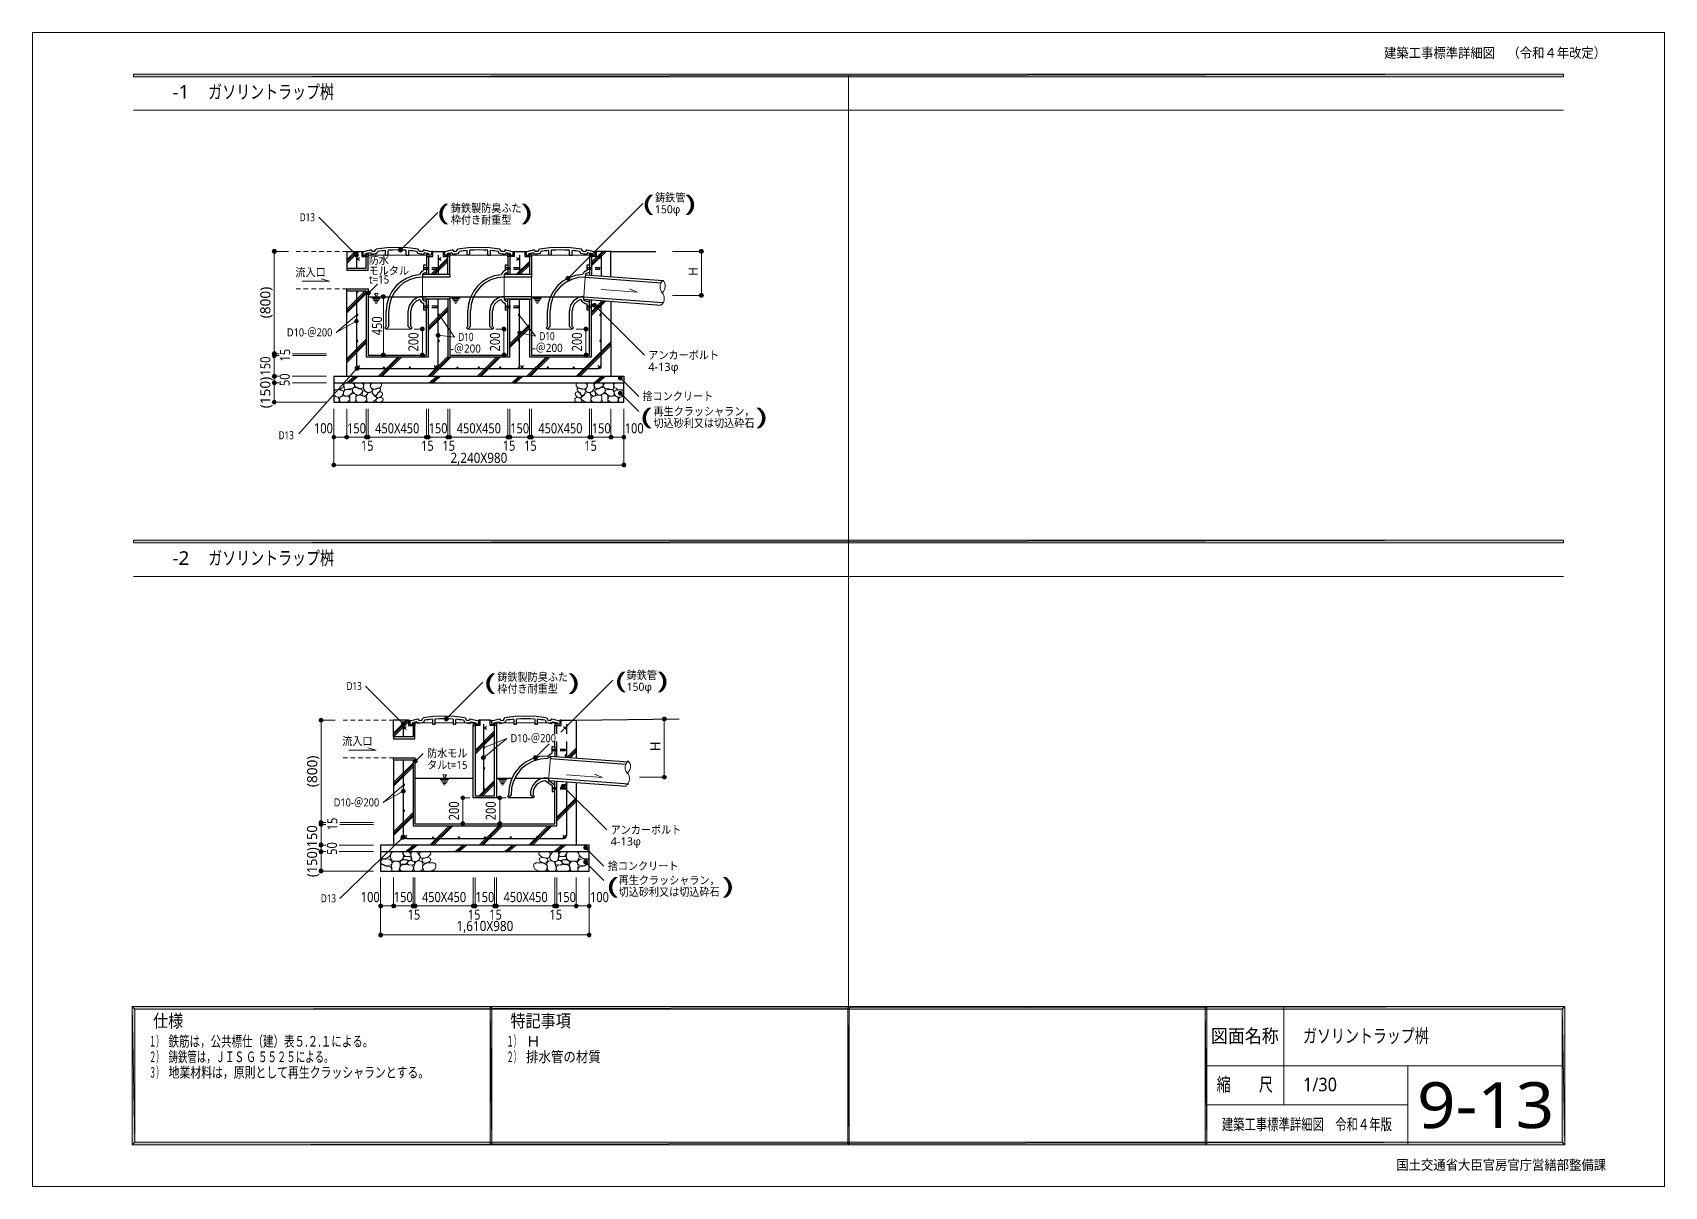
# Model space of a CAD drawing. Header units: millimetres. Extents: x 0 to 420, y 0 to 297.
import ezdxf
from ezdxf.enums import TextEntityAlignment as Align

# ---------------------------------------------------------------- set-up
doc = ezdxf.new("R2010")
doc.units = ezdxf.units.MM
doc.styles.add('kst32b', font='NotoSansJP-Variable.ttf')

msp = doc.modelspace()

# ---------------------------------------------------------------- texts
at = {"style": 'kst32b'}
for s, height, p, p2 in [('建築工事標準詳細図\u3000（令和４年改定）', 2.54, (348.01, 290.49), (405.16, 290.49)), ('-1', 3.491, (36.17, 279.97), (40.54, 279.97)), ('ガソリントラップ桝', 3.491, (45.4, 279.97), (77.74, 279.97)), ('(       )', 4.332, (104.42, 248.6), (128.78, 248.6)), ('鋳鉄製防臭ふた', 2.079, (107.82, 250.76), (126.02, 250.76)), ('(   )', 4.332, (157.31, 250.95), (170.85, 250.95)), ('鋳鉄管', 2.079, (160.38, 253.47), (168.18, 253.47)), ('150φ', 2.079, (160.38, 250.47), (166.88, 250.47)), ('D13', 2.079, (68.94, 248.41), (72.84, 248.41)), ('枠付き耐重型', 2.079, (107.82, 247.76), (123.42, 247.76)), ('防水', 2.079, (86.68, 237.43), (91.88, 237.43)), ('流入口', 2.079, (67.82, 234.23), (75.61, 234.23)), ('モルタル', 2.079, (86.68, 234.67), (97.07, 234.67)), ('(800)', 2.599, (61.38, 223.44), (61.38, 231.56)), ('t=15', 2.079, (86.76, 232.39), (91.96, 232.39)), ('450', 2.599, (90.11, 219.07), (90.11, 223.95)), ('D10-＠200', 2.079, (65.64, 218.78), (77.33, 218.78)), ('200', 2.599, (99.48, 214.91), (99.48, 219.78)), ('D10', 2.079, (109.75, 217.61), (113.65, 217.61)), ('200', 2.599, (120.48, 214.91), (120.48, 219.78)), ('D10', 2.079, (130.64, 217.8), (134.54, 217.8)), ('200', 2.599, (141.58, 214.91), (141.58, 219.78)), ('15', 2.599, (66.46, 212.32), (66.46, 215.57)), ('-＠200', 2.079, (107.76, 214.61), (115.56, 214.61)), ('-＠200', 2.079, (128.82, 214.8), (136.62, 214.8)), ('アンカーボルト', 2.079, (158.64, 212.92), (176.84, 212.92)), ('150', 2.599, (61.36, 208.72), (61.36, 213.6)), ('4-13φ', 2.079, (158.64, 209.91), (166.44, 209.91)), ('(150)', 2.599, (61.36, 200.28), (61.36, 208.4)), ('50', 2.599, (66.36, 205.99), (66.36, 209.24)), ('捨コンクリート', 2.079, (157.16, 202.35), (175.35, 202.35)), ('(          )', 4.3315, (156.74, 196.07), (189.23, 196.07)), ('切込砂利又は切込砕石', 2.079, (159.98, 195.43), (185.97, 195.43)), ('再生クラッシャラン，', 2.079, (159.98, 198.44), (185.97, 198.44)), ('D13', 2.079, (63.52, 192.3), (67.42, 192.3)), ('100', 2.599, (72.6, 193.84), (77.47, 193.84)), ('150', 2.599, (81.11, 193.84), (85.98, 193.84)), ('450X450', 2.599, (88.35, 193.84), (99.72, 193.84)), ('150', 2.599, (102.11, 193.84), (106.98, 193.84)), ('450X450', 2.599, (109.35, 193.84), (120.72, 193.84)), ('150', 2.599, (123.11, 193.84), (127.98, 193.84)), ('450X450', 2.599, (130.34, 193.84), (141.71, 193.84)), ('150', 2.599, (144.1, 193.84), (148.98, 193.84)), ('100', 2.599, (152.59, 193.84), (157.46, 193.84)), ('15', 2.599, (84.67, 189.34), (87.92, 189.34)), ('15', 2.599, (100.16, 189.34), (103.41, 189.34)), ('15', 2.599, (105.66, 189.34), (108.91, 189.34)), ('15', 2.599, (121.16, 189.34), (124.41, 189.34)), ('15', 2.599, (126.66, 189.34), (129.91, 189.34)), ('15', 2.599, (142.16, 189.34), (145.4, 189.34)), ('2,240X980', 2.599, (107.74, 186.22), (122.36, 186.22)), ('ガソリントラップ桝', 3.491, (45.4, 159.98), (77.74, 159.98)), ('-2', 3.491, (36.17, 159.98), (40.54, 159.98)), ('(       )', 4.332, (116.52, 127.68), (140.89, 127.68)), ('鋳鉄製防臭ふた', 2.079, (119.8, 130.07), (138, 130.07)), ('(   )', 4.332, (150.2, 128.16), (163.73, 128.16)), ('鋳鉄管', 2.079, (153.08, 130.56), (160.87, 130.56)), ('D13', 2.079, (81, 127.76), (84.9, 127.76)), ('枠付き耐重型', 2.079, (119.8, 127.06), (135.4, 127.06)), ('150φ', 2.079, (153.08, 127.55), (159.57, 127.55)), ('流入口', 2.079, (79.86, 113.56), (87.66, 113.56)), ('D10-＠200', 2.079, (123.19, 114.32), (134.89, 114.32)), ('(800)', 2.599, (73.43, 102.76), (73.43, 110.89)), ('防水モル', 2.079, (101.71, 110.45), (112.1, 110.45)), ('タルt=15', 2.079, (101.71, 107.44), (112.1, 107.44)), ('D10-＠200', 2.079, (77.68, 97.79), (89.38, 97.79)), ('200', 2.599, (109.92, 94.23), (109.92, 99.11)), ('200', 2.599, (119.4, 94.23), (119.4, 99.11)), ('(150)150', 2.599, (73.41, 79.61), (73.41, 92.95)), ('15', 2.599, (78.61, 91.65), (78.61, 94.9)), ('アンカーボルト', 2.079, (148.95, 90.74), (167.14, 90.74)), ('50', 2.599, (78.51, 85.34), (78.51, 88.59)), ('4-13φ', 2.079, (148.95, 87.76), (156.75, 87.76)), ('捨コンクリート', 2.079, (148.21, 81.43), (166.4, 81.43)), ('再生クラッシャラン，', 2.079, (151.02, 77.77), (177.01, 77.77)), ('100', 2.599, (84.65, 73.17), (89.52, 73.17)), ('150', 2.599, (93.15, 73.17), (98.03, 73.17)), ('450X450', 2.599, (100.39, 73.17), (111.76, 73.17)), ('150', 2.599, (114.15, 73.17), (119.02, 73.17)), ('450X450', 2.599, (121.39, 73.17), (132.76, 73.17)), ('150', 2.599, (135.15, 73.17), (140.02, 73.17)), ('100', 2.599, (143.64, 73.17), (148.51, 73.17)), ('(          )', 4.3315, (148.08, 75.27), (180.57, 75.27)), ('切込砂利又は切込砕石', 2.079, (151.02, 74.76), (177.01, 74.76)), ('D13', 2.079, (74.38, 73.11), (78.28, 73.11)), ('15', 2.599, (96.71, 68.66), (99.96, 68.66)), ('1,610X980', 2.599, (109.28, 65.72), (123.9, 65.72)), ('15', 2.599, (112.2, 68.66), (115.45, 68.66)), ('15', 2.599, (117.71, 68.66), (120.96, 68.66)), ('15', 2.599, (133.2, 68.66), (136.45, 68.66)), ('仕様', 3.273, (31.18, 40.98), (38.94, 40.98)), ('特記事項', 3.273, (123.17, 40.98), (138.69, 40.98)), ('１）', 2.728, (30.18, 35.98), (33.81, 35.98)), ('鉄筋は，公共標仕（建）表５.２.１による。', 2.7278, (35.18, 35.98), (87.88, 35.98)), ('１）', 2.728, (122.17, 35.98), (125.8, 35.98)), ('図面名称', 3.491, (303.45, 36.98), (320.9, 36.98)), ('ガソリントラップ桝', 3.491, (327.17, 36.98), (359.51, 36.98)), ('２）', 2.728, (30.18, 31.98), (33.81, 31.98)), ('鋳鉄管は，ＪＩＳ Ｇ ５５２５による。', 2.7278, (35.18, 31.98), (77.62, 31.98)), ('２）', 2.728, (122.17, 31.98), (125.8, 31.98)), ('排水管の材質', 2.728, (127.17, 31.98), (146.41, 31.98)), ('３）', 2.728, (30.18, 27.98), (33.81, 27.98)), ('地業材料は，原則として再生クラッシャランとする。', 2.7278, (35.18, 27.98), (102.25, 27.98)), ('縮\u3000\u3000尺', 3.491, (304.91, 24.49), (319.43, 24.49)), ('1/30', 3.491, (327.17, 24.49), (335.9, 24.49)), ('9-13', 11.831, (356.51, 14.99), (391.8, 14.99)), ('建築工事標準詳細図\u3000令和４年版', 2.919, (306.26, 14.5), (350.04, 14.5)), ('国土交通省大臣官房官庁営繕部整備課', 2.54, (351.18, 4.27), (405.16, 4.27))]:
    msp.add_text(s, height=height, dxfattribs=at).set_placement(p, p2, align=Align.FIT)
for height, p in [(2.32, (171.32, 234.36)), (2.6, (161.76, 111.99))]:
    msp.add_text('H', height=height, rotation=90, dxfattribs=at).set_placement(p)
msp.add_text('Ｈ', height=2.73, dxfattribs=at).set_placement((127.17, 35.98))

# ---------------------------------------------------------------- hatches: boundary and pattern name
h = msp.add_hatch(color=7)
h.paths.add_polyline_path([(394.17, 285.62), (394.17, 286.32), (26.18, 285.62), (394.17, 285.62)])
h.paths.add_polyline_path([(394.17, 286.32), (26.18, 285.62), (26.18, 286.32), (394.17, 286.32)])
h = msp.add_hatch(color=7)
h.paths.add_polyline_path([(61.91, 240.86), (61.87, 240.66), (62.38, 240.66), (61.91, 240.86)])
h.paths.add_polyline_path([(61.87, 240.66), (62.38, 240.66), (61.91, 240.47), (61.87, 240.66)])
h.paths.add_polyline_path([(62.38, 240.66), (61.91, 240.47), (62.02, 240.33), (62.38, 240.66)])
h = msp.add_hatch(color=7)
h.paths.add_polyline_path([(62.38, 241.17), (62.19, 241.13), (62.38, 240.66), (62.38, 241.17)])
h.paths.add_polyline_path([(62.19, 241.13), (62.38, 240.66), (62.02, 241.02), (62.19, 241.13)])
h.paths.add_polyline_path([(62.38, 240.66), (62.02, 241.02), (61.91, 240.86), (62.38, 240.66)])
h = msp.add_hatch(color=7)
h.paths.add_polyline_path([(62.02, 240.33), (62.19, 240.2), (62.38, 240.66), (62.02, 240.33)])
h.paths.add_polyline_path([(62.19, 240.2), (62.38, 240.66), (62.38, 240.18), (62.19, 240.2)])
h.paths.add_polyline_path([(62.38, 240.66), (62.38, 240.18), (62.57, 240.2), (62.38, 240.66)])
for points in [[(62.57, 241.13), (62.38, 241.17), (62.38, 240.66), (62.57, 241.13)], [(83.33, 240.2), (83.18, 240.09), (83.52, 239.73), (83.33, 240.2)], [(94.36, 240.81), (94.47, 240.64), (94.83, 241), (94.36, 240.81)], [(172.51, 241.13), (172.32, 241.17), (172.32, 240.66), (172.51, 241.13)], [(137.48, 233.53), (137.58, 233.36), (137.94, 233.72), (137.48, 233.53)], [(86.17, 229.76), (86.28, 229.59), (86.64, 229.95), (86.17, 229.76)], [(90.68, 229.47), (90.49, 229.51), (90.49, 229), (90.68, 229.47)], [(144.59, 227.25), (144.42, 227.14), (144.78, 226.78), (144.59, 227.25)], [(172.51, 229.81), (172.32, 229.83), (172.32, 229.34), (172.51, 229.81)], [(83.74, 223.16), (83.54, 223.2), (83.54, 222.69), (83.74, 223.16)], [(100.69, 221.13), (100.5, 221.17), (100.5, 220.66), (100.69, 221.13)], [(104.12, 219.35), (104.06, 219.16), (104.54, 219.07), (104.12, 219.35)], [(121.69, 221.13), (121.5, 221.17), (121.5, 220.66), (121.69, 221.13)], [(125.73, 220.15), (125.54, 220.2), (125.54, 219.71), (125.73, 220.15)], [(142.79, 221.13), (142.6, 221.17), (142.6, 220.66), (142.79, 221.13)], [(62.57, 214.8), (62.38, 214.84), (62.38, 214.33), (62.57, 214.8)], [(62.57, 214.29), (62.38, 214.33), (62.38, 213.85), (62.57, 214.29)], [(90.68, 214.46), (90.49, 214.5), (90.49, 213.99), (90.68, 214.46)], [(83.84, 211.01), (83.65, 211.05), (83.65, 210.54), (83.84, 211.01)], [(100.31, 213.55), (100.5, 213.51), (100.5, 213.99), (100.31, 213.55)], [(121.31, 213.55), (121.5, 213.51), (121.5, 213.99), (121.31, 213.55)], [(142.41, 213.55), (142.6, 213.51), (142.6, 213.99), (142.41, 213.55)], [(62.57, 208.96), (62.38, 209), (62.38, 208.51), (62.57, 208.96)], [(62.57, 207.31), (62.38, 207.35), (62.38, 206.84), (62.57, 207.31)], [(151.26, 208.53), (151.11, 208.43), (151.45, 208.07), (151.26, 208.53)], [(62.57, 202.31), (62.36, 202.33), (62.36, 201.85), (62.57, 202.31)], [(151.26, 204.62), (151.11, 204.51), (151.45, 204.15), (151.26, 204.62)], [(77.89, 193.29), (77.7, 193.34), (77.7, 192.83), (77.89, 193.29)], [(81.24, 193.29), (81.05, 193.34), (81.05, 192.83), (81.24, 193.29)], [(86.23, 193.29), (86.04, 193.34), (86.04, 192.83), (86.23, 193.29)], [(86.74, 193.29), (86.53, 193.34), (86.53, 192.83), (86.74, 193.29)], [(101.73, 193.29), (101.54, 193.34), (101.54, 192.83), (101.73, 193.29)], [(102.24, 193.29), (102.04, 193.34), (102.04, 192.83), (102.24, 193.29)], [(107.23, 193.29), (107.04, 193.34), (107.04, 192.83), (107.23, 193.29)], [(107.74, 193.29), (107.55, 193.34), (107.55, 192.83), (107.74, 193.29)], [(122.72, 193.29), (122.53, 193.34), (122.53, 192.83), (122.72, 193.29)], [(123.23, 193.29), (123.04, 193.34), (123.04, 192.83), (123.23, 193.29)], [(128.23, 193.29), (128.04, 193.34), (128.04, 192.83), (128.23, 193.29)], [(128.74, 193.29), (128.55, 193.34), (128.55, 192.83), (128.74, 193.29)], [(143.72, 193.29), (143.53, 193.34), (143.53, 192.83), (143.72, 193.29)], [(144.23, 193.29), (144.04, 193.34), (144.04, 192.83), (144.23, 193.29)], [(149.22, 193.29), (149.03, 193.34), (149.03, 192.83), (149.22, 193.29)], [(152.57, 193.29), (152.38, 193.34), (152.38, 192.83), (152.57, 193.29)], [(77.89, 186.14), (77.7, 186.18), (77.7, 185.67), (77.89, 186.14)], [(152.57, 186.14), (152.38, 186.18), (152.38, 185.67), (152.57, 186.14)], [(74.61, 120.46), (74.42, 120.5), (74.42, 119.99), (74.61, 120.46)], [(95.38, 119.53), (95.23, 119.42), (95.57, 119.06), (95.38, 119.53)], [(106.17, 120.14), (106.28, 119.97), (106.64, 120.33), (106.17, 120.14)], [(162.94, 120.76), (162.75, 120.78), (162.75, 120.29), (162.94, 120.76)], [(98.28, 109.26), (98.38, 109.09), (98.72, 109.45), (98.28, 109.26)], [(116.42, 110.79), (116.23, 110.83), (116.23, 110.32), (116.42, 110.79)], [(129.73, 110.79), (129.54, 110.81), (129.54, 110.32), (129.73, 110.79)], [(162.94, 105.79), (162.75, 105.83), (162.75, 105.33), (162.94, 105.79)], [(95.78, 102.17), (95.59, 102.21), (95.59, 101.73), (95.78, 102.17)], [(133.03, 104.52), (132.97, 104.5), (132.93, 104.46), (132.91, 104.39), (132.93, 104.33), (132.97, 104.29), (133.03, 104.27), (133.1, 104.29), (133.14, 104.33), (133.16, 104.39), (133.14, 104.46), (133.1, 104.5), (133.03, 104.52)], [(136.55, 103.42), (136.38, 103.31), (136.74, 102.95), (136.55, 103.42)], [(111.1, 100.46), (110.91, 100.5), (110.91, 100.01), (111.1, 100.46)], [(120.61, 100.46), (120.42, 100.5), (120.42, 100.01), (120.61, 100.46)], [(74.61, 94.13), (74.42, 94.17), (74.42, 93.66), (74.61, 94.13)], [(74.61, 93.64), (74.42, 93.66), (74.42, 93.18), (74.61, 93.64)], [(111.1, 93.79), (110.91, 93.83), (110.91, 93.34), (111.1, 93.79)], [(120.61, 93.79), (120.42, 93.83), (120.42, 93.34), (120.61, 93.79)], [(74.61, 88.31), (74.42, 88.33), (74.42, 87.84), (74.61, 88.31)], [(95.91, 90.02), (95.8, 90.19), (95.44, 89.83), (95.91, 90.02)], [(74.61, 86.64), (74.42, 86.68), (74.42, 86.17), (74.61, 86.64)], [(142.3, 87.61), (142.16, 87.5), (142.49, 87.14), (142.3, 87.61)], [(74.61, 81.64), (74.42, 81.66), (74.42, 81.17), (74.61, 81.64)], [(142.3, 83.95), (142.16, 83.84), (142.49, 83.48), (142.3, 83.95)], [(89.94, 72.62), (89.75, 72.67), (89.75, 72.18), (89.94, 72.62)], [(93.28, 72.62), (93.09, 72.67), (93.09, 72.18), (93.28, 72.62)], [(98.28, 72.62), (98.09, 72.67), (98.09, 72.18), (98.28, 72.62)], [(98.78, 72.62), (98.59, 72.67), (98.59, 72.18), (98.78, 72.62)], [(113.77, 72.62), (113.58, 72.67), (113.58, 72.18), (113.77, 72.62)], [(114.28, 72.62), (114.09, 72.67), (114.09, 72.18), (114.28, 72.62)], [(119.27, 72.62), (119.08, 72.67), (119.08, 72.18), (119.27, 72.62)], [(119.78, 72.62), (119.59, 72.67), (119.59, 72.18), (119.78, 72.62)], [(134.77, 72.62), (134.58, 72.67), (134.58, 72.18), (134.77, 72.62)], [(135.28, 72.62), (135.09, 72.67), (135.09, 72.18), (135.28, 72.62)], [(140.27, 72.62), (140.08, 72.67), (140.08, 72.18), (140.27, 72.62)], [(143.62, 72.62), (143.43, 72.67), (143.43, 72.18), (143.62, 72.62)], [(89.94, 65.19), (89.75, 65.24), (89.75, 64.73), (89.94, 65.19)], [(143.62, 65.19), (143.43, 65.24), (143.43, 64.73), (143.62, 65.19)]]:
    msp.add_hatch(color=7).paths.add_polyline_path(points)
h = msp.add_hatch(color=7)
h.paths.add_polyline_path([(62.87, 240.66), (62.84, 240.86), (62.38, 240.66), (62.87, 240.66)])
h.paths.add_polyline_path([(62.84, 240.86), (62.38, 240.66), (62.72, 241.02), (62.84, 240.86)])
h.paths.add_polyline_path([(62.38, 240.66), (62.72, 241.02), (62.57, 241.13), (62.38, 240.66)])
h = msp.add_hatch(color=7)
h.paths.add_polyline_path([(62.57, 240.2), (62.72, 240.33), (62.38, 240.66), (62.57, 240.2)])
h.paths.add_polyline_path([(62.72, 240.33), (62.38, 240.66), (62.84, 240.47), (62.72, 240.33)])
h.paths.add_polyline_path([(62.38, 240.66), (62.84, 240.47), (62.87, 240.66), (62.38, 240.66)])
h = msp.add_hatch(color=7)
h.paths.add_polyline_path([(83.18, 240.09), (83.06, 239.92), (83.52, 239.73), (83.18, 240.09)])
h.paths.add_polyline_path([(83.06, 239.92), (83.52, 239.73), (83.04, 239.73), (83.06, 239.92)])
h.paths.add_polyline_path([(83.52, 239.73), (83.04, 239.73), (83.06, 239.54), (83.52, 239.73)])
h = msp.add_hatch(color=7)
h.paths.add_polyline_path([(83.06, 239.54), (83.18, 239.39), (83.52, 239.73), (83.06, 239.54)])
h.paths.add_polyline_path([(83.18, 239.39), (83.52, 239.73), (83.33, 239.27), (83.18, 239.39)])
h.paths.add_polyline_path([(83.52, 239.73), (83.33, 239.27), (83.52, 239.25), (83.52, 239.73)])
h = msp.add_hatch(color=7)
h.paths.add_polyline_path([(83.88, 240.09), (83.71, 240.2), (83.52, 239.73), (83.88, 240.09)])
h.paths.add_polyline_path([(83.71, 240.2), (83.52, 239.73), (83.52, 240.24), (83.71, 240.2)])
h.paths.add_polyline_path([(83.52, 239.73), (83.52, 240.24), (83.33, 240.2), (83.52, 239.73)])
h = msp.add_hatch(color=7)
h.paths.add_polyline_path([(83.99, 239.54), (84.03, 239.73), (83.52, 239.73), (83.99, 239.54)])
h.paths.add_polyline_path([(84.03, 239.73), (83.52, 239.73), (83.99, 239.92), (84.03, 239.73)])
h.paths.add_polyline_path([(83.52, 239.73), (83.99, 239.92), (83.88, 240.09), (83.52, 239.73)])
h = msp.add_hatch(color=7)
h.paths.add_polyline_path([(83.52, 239.25), (83.71, 239.27), (83.52, 239.73), (83.52, 239.25)])
h.paths.add_polyline_path([(83.71, 239.27), (83.52, 239.73), (83.88, 239.39), (83.71, 239.27)])
h.paths.add_polyline_path([(83.52, 239.73), (83.88, 239.39), (83.99, 239.54), (83.52, 239.73)])
h = msp.add_hatch(color=7)
h.paths.add_polyline_path([(94.47, 241.34), (94.36, 241.19), (94.83, 241), (94.47, 241.34)])
h.paths.add_polyline_path([(94.36, 241.19), (94.83, 241), (94.32, 241), (94.36, 241.19)])
h.paths.add_polyline_path([(94.83, 241), (94.32, 241), (94.36, 240.81), (94.83, 241)])
h = msp.add_hatch(color=7)
h.paths.add_polyline_path([(95.02, 241.45), (94.83, 241.49), (94.83, 241), (95.02, 241.45)])
h.paths.add_polyline_path([(94.83, 241.49), (94.83, 241), (94.64, 241.45), (94.83, 241.49)])
h.paths.add_polyline_path([(94.83, 241), (94.64, 241.45), (94.47, 241.34), (94.83, 241)])
h = msp.add_hatch(color=7)
h.paths.add_polyline_path([(94.47, 240.64), (94.64, 240.54), (94.83, 241), (94.47, 240.64)])
h.paths.add_polyline_path([(94.64, 240.54), (94.83, 241), (94.83, 240.5), (94.64, 240.54)])
h.paths.add_polyline_path([(94.83, 241), (94.83, 240.5), (95.02, 240.54), (94.83, 241)])
h = msp.add_hatch(color=7)
h.paths.add_polyline_path([(95.31, 241), (95.29, 241.19), (94.83, 241), (95.31, 241)])
h.paths.add_polyline_path([(95.29, 241.19), (94.83, 241), (95.17, 241.34), (95.29, 241.19)])
h.paths.add_polyline_path([(94.83, 241), (95.17, 241.34), (95.02, 241.45), (94.83, 241)])
h = msp.add_hatch(color=7)
h.paths.add_polyline_path([(95.02, 240.54), (95.17, 240.64), (94.83, 241), (95.02, 240.54)])
h.paths.add_polyline_path([(95.17, 240.64), (94.83, 241), (95.29, 240.81), (95.17, 240.64)])
h.paths.add_polyline_path([(94.83, 241), (95.29, 240.81), (95.31, 241), (94.83, 241)])
h = msp.add_hatch(color=7)
h.paths.add_polyline_path([(171.85, 240.86), (171.81, 240.66), (172.32, 240.66), (171.85, 240.86)])
h.paths.add_polyline_path([(171.81, 240.66), (172.32, 240.66), (171.85, 240.47), (171.81, 240.66)])
h.paths.add_polyline_path([(172.32, 240.66), (171.85, 240.47), (171.96, 240.33), (172.32, 240.66)])
h = msp.add_hatch(color=7)
h.paths.add_polyline_path([(172.32, 241.17), (172.13, 241.13), (172.32, 240.66), (172.32, 241.17)])
h.paths.add_polyline_path([(172.13, 241.13), (172.32, 240.66), (171.96, 241.02), (172.13, 241.13)])
h.paths.add_polyline_path([(172.32, 240.66), (171.96, 241.02), (171.85, 240.86), (172.32, 240.66)])
h = msp.add_hatch(color=7)
h.paths.add_polyline_path([(171.96, 240.33), (172.13, 240.2), (172.32, 240.66), (171.96, 240.33)])
h.paths.add_polyline_path([(172.13, 240.2), (172.32, 240.66), (172.32, 240.18), (172.13, 240.2)])
h.paths.add_polyline_path([(172.32, 240.66), (172.32, 240.18), (172.51, 240.2), (172.32, 240.66)])
h = msp.add_hatch(color=7)
h.paths.add_polyline_path([(172.83, 240.66), (172.78, 240.86), (172.32, 240.66), (172.83, 240.66)])
h.paths.add_polyline_path([(172.78, 240.86), (172.32, 240.66), (172.68, 241.02), (172.78, 240.86)])
h.paths.add_polyline_path([(172.32, 240.66), (172.68, 241.02), (172.51, 241.13), (172.32, 240.66)])
h = msp.add_hatch(color=7)
h.paths.add_polyline_path([(172.51, 240.2), (172.68, 240.33), (172.32, 240.66), (172.51, 240.2)])
h.paths.add_polyline_path([(172.68, 240.33), (172.32, 240.66), (172.78, 240.47), (172.68, 240.33)])
h.paths.add_polyline_path([(172.32, 240.66), (172.78, 240.47), (172.83, 240.66), (172.32, 240.66)])
h = msp.add_hatch(color=7)
h.paths.add_polyline_path([(137.58, 234.08), (137.48, 233.91), (137.94, 233.72), (137.58, 234.08)])
h.paths.add_polyline_path([(137.48, 233.91), (137.94, 233.72), (137.44, 233.72), (137.48, 233.91)])
h.paths.add_polyline_path([(137.94, 233.72), (137.44, 233.72), (137.48, 233.53), (137.94, 233.72)])
h = msp.add_hatch(color=7)
h.paths.add_polyline_path([(138.13, 234.19), (137.94, 234.23), (137.94, 233.72), (138.13, 234.19)])
h.paths.add_polyline_path([(137.94, 234.23), (137.94, 233.72), (137.75, 234.19), (137.94, 234.23)])
h.paths.add_polyline_path([(137.94, 233.72), (137.75, 234.19), (137.58, 234.08), (137.94, 233.72)])
h = msp.add_hatch(color=7)
h.paths.add_polyline_path([(137.58, 233.36), (137.75, 233.26), (137.94, 233.72), (137.58, 233.36)])
h.paths.add_polyline_path([(137.75, 233.26), (137.94, 233.72), (137.94, 233.24), (137.75, 233.26)])
h.paths.add_polyline_path([(137.94, 233.72), (137.94, 233.24), (138.13, 233.26), (137.94, 233.72)])
h = msp.add_hatch(color=7)
h.paths.add_polyline_path([(138.45, 233.72), (138.41, 233.91), (137.94, 233.72), (138.45, 233.72)])
h.paths.add_polyline_path([(138.41, 233.91), (137.94, 233.72), (138.3, 234.08), (138.41, 233.91)])
h.paths.add_polyline_path([(137.94, 233.72), (138.3, 234.08), (138.13, 234.19), (137.94, 233.72)])
h = msp.add_hatch(color=7)
h.paths.add_polyline_path([(138.13, 233.26), (138.3, 233.36), (137.94, 233.72), (138.13, 233.26)])
h.paths.add_polyline_path([(138.3, 233.36), (137.94, 233.72), (138.41, 233.53), (138.3, 233.36)])
h.paths.add_polyline_path([(137.94, 233.72), (138.41, 233.53), (138.45, 233.72), (137.94, 233.72)])
h = msp.add_hatch(color=7)
h.paths.add_polyline_path([(83.59, 230.31), (83.54, 230.19), (83.71, 230.19), (83.59, 230.31)])
h.paths.add_polyline_path([(83.54, 230.19), (83.71, 230.19), (83.59, 230.08), (83.54, 230.19)])
h.paths.add_polyline_path([(83.71, 230.19), (83.59, 230.08), (83.71, 230.04), (83.71, 230.19)])
h = msp.add_hatch(color=7)
h.paths.add_polyline_path([(83.86, 230.19), (83.82, 230.31), (83.71, 230.19), (83.86, 230.19)])
h.paths.add_polyline_path([(83.82, 230.31), (83.71, 230.19), (83.71, 230.36), (83.82, 230.31)])
h.paths.add_polyline_path([(83.71, 230.19), (83.71, 230.36), (83.59, 230.31), (83.71, 230.19)])
h = msp.add_hatch(color=7)
h.paths.add_polyline_path([(83.71, 230.04), (83.82, 230.08), (83.71, 230.19), (83.71, 230.04)])
h.paths.add_polyline_path([(83.82, 230.08), (83.71, 230.19), (83.86, 230.19), (83.82, 230.08)])
h = msp.add_hatch(color=7)
h.paths.add_polyline_path([(86.28, 230.31), (86.17, 230.15), (86.64, 229.95), (86.28, 230.31)])
h.paths.add_polyline_path([(86.17, 230.15), (86.64, 229.95), (86.13, 229.95), (86.17, 230.15)])
h.paths.add_polyline_path([(86.64, 229.95), (86.13, 229.95), (86.17, 229.76), (86.64, 229.95)])
h = msp.add_hatch(color=7)
h.paths.add_polyline_path([(86.83, 230.42), (86.64, 230.46), (86.64, 229.95), (86.83, 230.42)])
h.paths.add_polyline_path([(86.64, 230.46), (86.64, 229.95), (86.44, 230.42), (86.64, 230.46)])
h.paths.add_polyline_path([(86.64, 229.95), (86.44, 230.42), (86.28, 230.31), (86.64, 229.95)])
h = msp.add_hatch(color=7)
h.paths.add_polyline_path([(86.28, 229.59), (86.44, 229.49), (86.64, 229.95), (86.28, 229.59)])
h.paths.add_polyline_path([(86.44, 229.49), (86.64, 229.95), (86.64, 229.45), (86.44, 229.49)])
h.paths.add_polyline_path([(86.64, 229.95), (86.64, 229.45), (86.83, 229.49), (86.64, 229.95)])
h = msp.add_hatch(color=7)
h.paths.add_polyline_path([(87.14, 229.95), (87.1, 230.15), (86.64, 229.95), (87.14, 229.95)])
h.paths.add_polyline_path([(87.1, 230.15), (86.64, 229.95), (87, 230.31), (87.1, 230.15)])
h.paths.add_polyline_path([(86.64, 229.95), (87, 230.31), (86.83, 230.42), (86.64, 229.95)])
h = msp.add_hatch(color=7)
h.paths.add_polyline_path([(86.83, 229.49), (87, 229.59), (86.64, 229.95), (86.83, 229.49)])
h.paths.add_polyline_path([(87, 229.59), (86.64, 229.95), (87.1, 229.76), (87, 229.59)])
h.paths.add_polyline_path([(86.64, 229.95), (87.1, 229.76), (87.14, 229.95), (86.64, 229.95)])
h = msp.add_hatch(color=7)
h.paths.add_polyline_path([(90.02, 229.19), (89.98, 229), (90.49, 229), (90.02, 229.19)])
h.paths.add_polyline_path([(89.98, 229), (90.49, 229), (90.02, 228.81), (89.98, 229)])
h.paths.add_polyline_path([(90.49, 229), (90.02, 228.81), (90.13, 228.64), (90.49, 229)])
h = msp.add_hatch(color=7)
h.paths.add_polyline_path([(90.49, 229.51), (90.3, 229.47), (90.49, 229), (90.49, 229.51)])
h.paths.add_polyline_path([(90.3, 229.47), (90.49, 229), (90.13, 229.36), (90.3, 229.47)])
h.paths.add_polyline_path([(90.49, 229), (90.13, 229.36), (90.02, 229.19), (90.49, 229)])
h = msp.add_hatch(color=7)
h.paths.add_polyline_path([(90.13, 228.64), (90.3, 228.54), (90.49, 229), (90.13, 228.64)])
h.paths.add_polyline_path([(90.3, 228.54), (90.49, 229), (90.49, 228.49), (90.3, 228.54)])
h.paths.add_polyline_path([(90.49, 229), (90.49, 228.49), (90.68, 228.54), (90.49, 229)])
h = msp.add_hatch(color=7)
h.paths.add_polyline_path([(90.97, 229), (90.93, 229.19), (90.49, 229), (90.97, 229)])
h.paths.add_polyline_path([(90.93, 229.19), (90.49, 229), (90.83, 229.36), (90.93, 229.19)])
h.paths.add_polyline_path([(90.49, 229), (90.83, 229.36), (90.68, 229.47), (90.49, 229)])
h = msp.add_hatch(color=7)
h.paths.add_polyline_path([(90.68, 228.54), (90.83, 228.64), (90.49, 229), (90.68, 228.54)])
h.paths.add_polyline_path([(90.83, 228.64), (90.49, 229), (90.93, 228.81), (90.83, 228.64)])
h.paths.add_polyline_path([(90.49, 229), (90.93, 228.81), (90.97, 229), (90.49, 229)])
h = msp.add_hatch(color=7)
h.paths.add_polyline_path([(144.42, 227.14), (144.31, 226.97), (144.78, 226.78), (144.42, 227.14)])
h.paths.add_polyline_path([(144.31, 226.97), (144.78, 226.78), (144.27, 226.78), (144.31, 226.97)])
h.paths.add_polyline_path([(144.78, 226.78), (144.27, 226.78), (144.31, 226.59), (144.78, 226.78)])
h = msp.add_hatch(color=7)
h.paths.add_polyline_path([(145.12, 227.14), (144.97, 227.25), (144.78, 226.78), (145.12, 227.14)])
h.paths.add_polyline_path([(144.97, 227.25), (144.78, 226.78), (144.78, 227.29), (144.97, 227.25)])
h.paths.add_polyline_path([(144.78, 226.78), (144.78, 227.29), (144.59, 227.25), (144.78, 226.78)])
h = msp.add_hatch(color=7)
h.paths.add_polyline_path([(145.25, 226.59), (145.27, 226.78), (144.78, 226.78), (145.25, 226.59)])
h.paths.add_polyline_path([(145.27, 226.78), (144.78, 226.78), (145.25, 226.97), (145.27, 226.78)])
h.paths.add_polyline_path([(144.78, 226.78), (145.25, 226.97), (145.12, 227.14), (144.78, 226.78)])
h = msp.add_hatch(color=7)
h.paths.add_polyline_path([(171.85, 229.53), (171.81, 229.34), (172.32, 229.34), (171.85, 229.53)])
h.paths.add_polyline_path([(171.81, 229.34), (172.32, 229.34), (171.85, 229.15), (171.81, 229.34)])
h.paths.add_polyline_path([(172.32, 229.34), (171.85, 229.15), (171.96, 228.98), (172.32, 229.34)])
h = msp.add_hatch(color=7)
h.paths.add_polyline_path([(172.32, 229.83), (172.13, 229.81), (172.32, 229.34), (172.32, 229.83)])
h.paths.add_polyline_path([(172.13, 229.81), (172.32, 229.34), (171.96, 229.7), (172.13, 229.81)])
h.paths.add_polyline_path([(172.32, 229.34), (171.96, 229.7), (171.85, 229.53), (172.32, 229.34)])
h = msp.add_hatch(color=7)
h.paths.add_polyline_path([(171.96, 228.98), (172.13, 228.88), (172.32, 229.34), (171.96, 228.98)])
h.paths.add_polyline_path([(172.13, 228.88), (172.32, 229.34), (172.32, 228.83), (172.13, 228.88)])
h.paths.add_polyline_path([(172.32, 229.34), (172.32, 228.83), (172.51, 228.88), (172.32, 229.34)])
h = msp.add_hatch(color=7)
h.paths.add_polyline_path([(172.83, 229.34), (172.78, 229.53), (172.32, 229.34), (172.83, 229.34)])
h.paths.add_polyline_path([(172.78, 229.53), (172.32, 229.34), (172.68, 229.7), (172.78, 229.53)])
h.paths.add_polyline_path([(172.32, 229.34), (172.68, 229.7), (172.51, 229.81), (172.32, 229.34)])
h = msp.add_hatch(color=7)
h.paths.add_polyline_path([(172.51, 228.88), (172.68, 228.98), (172.32, 229.34), (172.51, 228.88)])
h.paths.add_polyline_path([(172.68, 228.98), (172.32, 229.34), (172.78, 229.15), (172.68, 228.98)])
h.paths.add_polyline_path([(172.32, 229.34), (172.78, 229.15), (172.83, 229.34), (172.32, 229.34)])
h = msp.add_hatch(color=7)
h.paths.add_polyline_path([(83.08, 222.88), (83.04, 222.69), (83.54, 222.69), (83.08, 222.88)])
h.paths.add_polyline_path([(83.04, 222.69), (83.54, 222.69), (83.08, 222.5), (83.04, 222.69)])
h.paths.add_polyline_path([(83.54, 222.69), (83.08, 222.5), (83.18, 222.33), (83.54, 222.69)])
h = msp.add_hatch(color=7)
h.paths.add_polyline_path([(83.54, 223.2), (83.35, 223.16), (83.54, 222.69), (83.54, 223.2)])
h.paths.add_polyline_path([(83.35, 223.16), (83.54, 222.69), (83.18, 223.05), (83.35, 223.16)])
h.paths.add_polyline_path([(83.54, 222.69), (83.18, 223.05), (83.08, 222.88), (83.54, 222.69)])
h = msp.add_hatch(color=7)
h.paths.add_polyline_path([(83.18, 222.33), (83.35, 222.23), (83.54, 222.69), (83.18, 222.33)])
h.paths.add_polyline_path([(83.35, 222.23), (83.54, 222.69), (83.54, 222.19), (83.35, 222.23)])
h.paths.add_polyline_path([(83.54, 222.69), (83.54, 222.19), (83.74, 222.23), (83.54, 222.69)])
h = msp.add_hatch(color=7)
h.paths.add_polyline_path([(83.59, 224.41), (83.54, 224.3), (83.71, 224.3), (83.59, 224.41)])
h.paths.add_polyline_path([(83.54, 224.3), (83.71, 224.3), (83.59, 224.18), (83.54, 224.3)])
h.paths.add_polyline_path([(83.71, 224.3), (83.59, 224.18), (83.71, 224.13), (83.71, 224.3)])
h = msp.add_hatch(color=7)
h.paths.add_polyline_path([(84.03, 222.69), (84.01, 222.88), (83.54, 222.69), (84.03, 222.69)])
h.paths.add_polyline_path([(84.01, 222.88), (83.54, 222.69), (83.88, 223.05), (84.01, 222.88)])
h.paths.add_polyline_path([(83.54, 222.69), (83.88, 223.05), (83.74, 223.16), (83.54, 222.69)])
h = msp.add_hatch(color=7)
h.paths.add_polyline_path([(83.74, 222.23), (83.88, 222.33), (83.54, 222.69), (83.74, 222.23)])
h.paths.add_polyline_path([(83.88, 222.33), (83.54, 222.69), (84.01, 222.5), (83.88, 222.33)])
h.paths.add_polyline_path([(83.54, 222.69), (84.01, 222.5), (84.03, 222.69), (83.54, 222.69)])
h = msp.add_hatch(color=7)
h.paths.add_polyline_path([(83.86, 224.3), (83.82, 224.41), (83.71, 224.3), (83.86, 224.3)])
h.paths.add_polyline_path([(83.82, 224.41), (83.71, 224.3), (83.71, 224.47), (83.82, 224.41)])
h.paths.add_polyline_path([(83.71, 224.3), (83.71, 224.47), (83.59, 224.41), (83.71, 224.3)])
h = msp.add_hatch(color=7)
h.paths.add_polyline_path([(83.71, 224.13), (83.82, 224.18), (83.71, 224.3), (83.71, 224.13)])
h.paths.add_polyline_path([(83.82, 224.18), (83.71, 224.3), (83.86, 224.3), (83.82, 224.18)])
h = msp.add_hatch(color=7)
h.paths.add_polyline_path([(104.58, 224.41), (104.54, 224.3), (104.71, 224.3), (104.58, 224.41)])
h.paths.add_polyline_path([(104.54, 224.3), (104.71, 224.3), (104.58, 224.18), (104.54, 224.3)])
h.paths.add_polyline_path([(104.71, 224.3), (104.58, 224.18), (104.71, 224.13), (104.71, 224.3)])
h = msp.add_hatch(color=7)
h.paths.add_polyline_path([(104.88, 224.3), (104.82, 224.41), (104.71, 224.3), (104.88, 224.3)])
h.paths.add_polyline_path([(104.82, 224.41), (104.71, 224.3), (104.71, 224.47), (104.82, 224.41)])
h.paths.add_polyline_path([(104.71, 224.3), (104.71, 224.47), (104.58, 224.41), (104.71, 224.3)])
h = msp.add_hatch(color=7)
h.paths.add_polyline_path([(104.71, 224.13), (104.82, 224.18), (104.71, 224.3), (104.71, 224.13)])
h.paths.add_polyline_path([(104.82, 224.18), (104.71, 224.3), (104.88, 224.3), (104.82, 224.18)])
h = msp.add_hatch(color=7)
h.paths.add_polyline_path([(125.24, 224.41), (125.2, 224.3), (125.37, 224.3), (125.24, 224.41)])
h.paths.add_polyline_path([(125.2, 224.3), (125.37, 224.3), (125.24, 224.18), (125.2, 224.3)])
h.paths.add_polyline_path([(125.37, 224.3), (125.24, 224.18), (125.37, 224.13), (125.37, 224.3)])
h = msp.add_hatch(color=7)
h.paths.add_polyline_path([(125.54, 224.3), (125.5, 224.41), (125.37, 224.3), (125.54, 224.3)])
h.paths.add_polyline_path([(125.5, 224.41), (125.37, 224.3), (125.37, 224.47), (125.5, 224.41)])
h.paths.add_polyline_path([(125.37, 224.3), (125.37, 224.47), (125.24, 224.41), (125.37, 224.3)])
h = msp.add_hatch(color=7)
h.paths.add_polyline_path([(125.37, 224.13), (125.5, 224.18), (125.37, 224.3), (125.37, 224.13)])
h.paths.add_polyline_path([(125.5, 224.18), (125.37, 224.3), (125.54, 224.3), (125.5, 224.18)])
h = msp.add_hatch(color=7)
h.paths.add_polyline_path([(144.31, 226.59), (144.42, 226.42), (144.78, 226.78), (144.31, 226.59)])
h.paths.add_polyline_path([(144.42, 226.42), (144.78, 226.78), (144.59, 226.31), (144.42, 226.42)])
h.paths.add_polyline_path([(144.78, 226.78), (144.59, 226.31), (144.78, 226.29), (144.78, 226.78)])
h = msp.add_hatch(color=7)
h.paths.add_polyline_path([(144.78, 226.29), (144.97, 226.31), (144.78, 226.78), (144.78, 226.29)])
h.paths.add_polyline_path([(144.97, 226.31), (144.78, 226.78), (145.12, 226.42), (144.97, 226.31)])
h.paths.add_polyline_path([(144.78, 226.78), (145.12, 226.42), (145.25, 226.59), (144.78, 226.78)])
h = msp.add_hatch(color=7)
h.paths.add_polyline_path([(146.26, 224.41), (146.2, 224.3), (146.37, 224.3), (146.26, 224.41)])
h.paths.add_polyline_path([(146.2, 224.3), (146.37, 224.3), (146.26, 224.18), (146.2, 224.3)])
h.paths.add_polyline_path([(146.37, 224.3), (146.26, 224.18), (146.37, 224.13), (146.37, 224.3)])
h = msp.add_hatch(color=7)
h.paths.add_polyline_path([(146.54, 224.3), (146.49, 224.41), (146.37, 224.3), (146.54, 224.3)])
h.paths.add_polyline_path([(146.49, 224.41), (146.37, 224.3), (146.37, 224.47), (146.49, 224.41)])
h.paths.add_polyline_path([(146.37, 224.3), (146.37, 224.47), (146.26, 224.41), (146.37, 224.3)])
h = msp.add_hatch(color=7)
h.paths.add_polyline_path([(146.37, 224.13), (146.49, 224.18), (146.37, 224.3), (146.37, 224.13)])
h.paths.add_polyline_path([(146.49, 224.18), (146.37, 224.3), (146.54, 224.3), (146.49, 224.18)])
h = msp.add_hatch(color=7)
h.paths.add_polyline_path([(100.03, 220.85), (99.99, 220.66), (100.5, 220.66), (100.03, 220.85)])
h.paths.add_polyline_path([(99.99, 220.66), (100.5, 220.66), (100.03, 220.47), (99.99, 220.66)])
h.paths.add_polyline_path([(100.5, 220.66), (100.03, 220.47), (100.14, 220.32), (100.5, 220.66)])
h = msp.add_hatch(color=7)
h.paths.add_polyline_path([(100.5, 221.17), (100.31, 221.13), (100.5, 220.66), (100.5, 221.17)])
h.paths.add_polyline_path([(100.31, 221.13), (100.5, 220.66), (100.14, 221.02), (100.31, 221.13)])
h.paths.add_polyline_path([(100.5, 220.66), (100.14, 221.02), (100.03, 220.85), (100.5, 220.66)])
h = msp.add_hatch(color=7)
h.paths.add_polyline_path([(100.14, 220.32), (100.31, 220.22), (100.5, 220.66), (100.14, 220.32)])
h.paths.add_polyline_path([(100.31, 220.22), (100.5, 220.66), (100.5, 220.18), (100.31, 220.22)])
h.paths.add_polyline_path([(100.5, 220.66), (100.5, 220.18), (100.69, 220.22), (100.5, 220.66)])
h = msp.add_hatch(color=7)
h.paths.add_polyline_path([(100.99, 220.66), (100.94, 220.85), (100.5, 220.66), (100.99, 220.66)])
h.paths.add_polyline_path([(100.94, 220.85), (100.5, 220.66), (100.84, 221.02), (100.94, 220.85)])
h.paths.add_polyline_path([(100.5, 220.66), (100.84, 221.02), (100.69, 221.13), (100.5, 220.66)])
h = msp.add_hatch(color=7)
h.paths.add_polyline_path([(100.69, 220.22), (100.84, 220.32), (100.5, 220.66), (100.69, 220.22)])
h.paths.add_polyline_path([(100.84, 220.32), (100.5, 220.66), (100.94, 220.47), (100.84, 220.32)])
h.paths.add_polyline_path([(100.5, 220.66), (100.94, 220.47), (100.99, 220.66), (100.5, 220.66)])
h = msp.add_hatch(color=7)
h.paths.add_polyline_path([(104.06, 219.16), (104.06, 218.97), (104.54, 219.07), (104.06, 219.16)])
h.paths.add_polyline_path([(104.06, 218.97), (104.54, 219.07), (104.12, 218.78), (104.06, 218.97)])
h.paths.add_polyline_path([(104.54, 219.07), (104.12, 218.78), (104.27, 218.65), (104.54, 219.07)])
h = msp.add_hatch(color=7)
h.paths.add_polyline_path([(104.63, 219.56), (104.44, 219.56), (104.54, 219.07), (104.63, 219.56)])
h.paths.add_polyline_path([(104.44, 219.56), (104.54, 219.07), (104.27, 219.48), (104.44, 219.56)])
h.paths.add_polyline_path([(104.54, 219.07), (104.27, 219.48), (104.12, 219.35), (104.54, 219.07)])
h = msp.add_hatch(color=7)
h.paths.add_polyline_path([(104.27, 218.65), (104.44, 218.57), (104.54, 219.07), (104.27, 218.65)])
h.paths.add_polyline_path([(104.44, 218.57), (104.54, 219.07), (104.65, 218.57), (104.44, 218.57)])
h.paths.add_polyline_path([(104.54, 219.07), (104.65, 218.57), (104.82, 218.65), (104.54, 219.07)])
h = msp.add_hatch(color=7)
h.paths.add_polyline_path([(105.03, 219.16), (104.94, 219.35), (104.54, 219.07), (105.03, 219.16)])
h.paths.add_polyline_path([(104.94, 219.35), (104.54, 219.07), (104.82, 219.48), (104.94, 219.35)])
h.paths.add_polyline_path([(104.54, 219.07), (104.82, 219.48), (104.63, 219.56), (104.54, 219.07)])
h = msp.add_hatch(color=7)
h.paths.add_polyline_path([(104.82, 218.65), (104.97, 218.8), (104.54, 219.07), (104.82, 218.65)])
h.paths.add_polyline_path([(104.97, 218.8), (104.54, 219.07), (105.03, 218.97), (104.97, 218.8)])
h.paths.add_polyline_path([(104.54, 219.07), (105.03, 218.97), (105.03, 219.16), (104.54, 219.07)])
h = msp.add_hatch(color=7)
h.paths.add_polyline_path([(121.03, 220.85), (120.99, 220.66), (121.5, 220.66), (121.03, 220.85)])
h.paths.add_polyline_path([(120.99, 220.66), (121.5, 220.66), (121.03, 220.47), (120.99, 220.66)])
h.paths.add_polyline_path([(121.5, 220.66), (121.03, 220.47), (121.14, 220.32), (121.5, 220.66)])
h = msp.add_hatch(color=7)
h.paths.add_polyline_path([(121.5, 221.17), (121.31, 221.13), (121.5, 220.66), (121.5, 221.17)])
h.paths.add_polyline_path([(121.31, 221.13), (121.5, 220.66), (121.14, 221.02), (121.31, 221.13)])
h.paths.add_polyline_path([(121.5, 220.66), (121.14, 221.02), (121.03, 220.85), (121.5, 220.66)])
h = msp.add_hatch(color=7)
h.paths.add_polyline_path([(121.14, 220.32), (121.31, 220.22), (121.5, 220.66), (121.14, 220.32)])
h.paths.add_polyline_path([(121.31, 220.22), (121.5, 220.66), (121.5, 220.18), (121.31, 220.22)])
h.paths.add_polyline_path([(121.5, 220.66), (121.5, 220.18), (121.69, 220.22), (121.5, 220.66)])
h = msp.add_hatch(color=7)
h.paths.add_polyline_path([(121.98, 220.66), (121.94, 220.85), (121.5, 220.66), (121.98, 220.66)])
h.paths.add_polyline_path([(121.94, 220.85), (121.5, 220.66), (121.84, 221.02), (121.94, 220.85)])
h.paths.add_polyline_path([(121.5, 220.66), (121.84, 221.02), (121.69, 221.13), (121.5, 220.66)])
h = msp.add_hatch(color=7)
h.paths.add_polyline_path([(121.69, 220.22), (121.84, 220.32), (121.5, 220.66), (121.69, 220.22)])
h.paths.add_polyline_path([(121.84, 220.32), (121.5, 220.66), (121.94, 220.47), (121.84, 220.32)])
h.paths.add_polyline_path([(121.5, 220.66), (121.94, 220.47), (121.98, 220.66), (121.5, 220.66)])
h = msp.add_hatch(color=7)
h.paths.add_polyline_path([(125.07, 219.9), (125.03, 219.71), (125.54, 219.71), (125.07, 219.9)])
h.paths.add_polyline_path([(125.03, 219.71), (125.54, 219.71), (125.07, 219.5), (125.03, 219.71)])
h.paths.add_polyline_path([(125.54, 219.71), (125.07, 219.5), (125.18, 219.35), (125.54, 219.71)])
h = msp.add_hatch(color=7)
h.paths.add_polyline_path([(125.54, 220.2), (125.35, 220.15), (125.54, 219.71), (125.54, 220.2)])
h.paths.add_polyline_path([(125.35, 220.15), (125.54, 219.71), (125.18, 220.05), (125.35, 220.15)])
h.paths.add_polyline_path([(125.54, 219.71), (125.18, 220.05), (125.07, 219.9), (125.54, 219.71)])
h = msp.add_hatch(color=7)
h.paths.add_polyline_path([(125.18, 219.35), (125.35, 219.24), (125.54, 219.71), (125.18, 219.35)])
h.paths.add_polyline_path([(125.35, 219.24), (125.54, 219.71), (125.54, 219.2), (125.35, 219.24)])
h.paths.add_polyline_path([(125.54, 219.71), (125.54, 219.2), (125.73, 219.24), (125.54, 219.71)])
h = msp.add_hatch(color=7)
h.paths.add_polyline_path([(126.05, 219.71), (126.01, 219.9), (125.54, 219.71), (126.05, 219.71)])
h.paths.add_polyline_path([(126.01, 219.9), (125.54, 219.71), (125.9, 220.05), (126.01, 219.9)])
h.paths.add_polyline_path([(125.54, 219.71), (125.9, 220.05), (125.73, 220.15), (125.54, 219.71)])
h = msp.add_hatch(color=7)
h.paths.add_polyline_path([(125.73, 219.24), (125.9, 219.35), (125.54, 219.71), (125.73, 219.24)])
h.paths.add_polyline_path([(125.9, 219.35), (125.54, 219.71), (126.01, 219.5), (125.9, 219.35)])
h.paths.add_polyline_path([(125.54, 219.71), (126.01, 219.5), (126.05, 219.71), (125.54, 219.71)])
h = msp.add_hatch(color=7)
h.paths.add_polyline_path([(142.13, 220.85), (142.09, 220.66), (142.6, 220.66), (142.13, 220.85)])
h.paths.add_polyline_path([(142.09, 220.66), (142.6, 220.66), (142.13, 220.47), (142.09, 220.66)])
h.paths.add_polyline_path([(142.6, 220.66), (142.13, 220.47), (142.24, 220.32), (142.6, 220.66)])
h = msp.add_hatch(color=7)
h.paths.add_polyline_path([(142.6, 221.17), (142.41, 221.13), (142.6, 220.66), (142.6, 221.17)])
h.paths.add_polyline_path([(142.41, 221.13), (142.6, 220.66), (142.24, 221.02), (142.41, 221.13)])
h.paths.add_polyline_path([(142.6, 220.66), (142.24, 221.02), (142.13, 220.85), (142.6, 220.66)])
h = msp.add_hatch(color=7)
h.paths.add_polyline_path([(142.24, 220.32), (142.41, 220.22), (142.6, 220.66), (142.24, 220.32)])
h.paths.add_polyline_path([(142.41, 220.22), (142.6, 220.66), (142.6, 220.18), (142.41, 220.22)])
h.paths.add_polyline_path([(142.6, 220.66), (142.6, 220.18), (142.79, 220.22), (142.6, 220.66)])
h = msp.add_hatch(color=7)
h.paths.add_polyline_path([(143.09, 220.66), (143.07, 220.85), (142.6, 220.66), (143.09, 220.66)])
h.paths.add_polyline_path([(143.07, 220.85), (142.6, 220.66), (142.94, 221.02), (143.07, 220.85)])
h.paths.add_polyline_path([(142.6, 220.66), (142.94, 221.02), (142.79, 221.13), (142.6, 220.66)])
h = msp.add_hatch(color=7)
h.paths.add_polyline_path([(142.79, 220.22), (142.94, 220.32), (142.6, 220.66), (142.79, 220.22)])
h.paths.add_polyline_path([(142.94, 220.32), (142.6, 220.66), (143.07, 220.47), (142.94, 220.32)])
h.paths.add_polyline_path([(142.6, 220.66), (143.07, 220.47), (143.09, 220.66), (142.6, 220.66)])
h = msp.add_hatch(color=7)
h.paths.add_polyline_path([(61.91, 214.52), (61.87, 214.33), (62.38, 214.33), (61.91, 214.52)])
h.paths.add_polyline_path([(61.87, 214.33), (62.38, 214.33), (61.91, 214.14), (61.87, 214.33)])
h.paths.add_polyline_path([(62.38, 214.33), (61.91, 214.14), (62.02, 213.99), (62.38, 214.33)])
h = msp.add_hatch(color=7)
h.paths.add_polyline_path([(62.38, 214.84), (62.19, 214.8), (62.38, 214.33), (62.38, 214.84)])
h.paths.add_polyline_path([(62.19, 214.8), (62.38, 214.33), (62.02, 214.69), (62.19, 214.8)])
h.paths.add_polyline_path([(62.38, 214.33), (62.02, 214.69), (61.91, 214.52), (62.38, 214.33)])
h = msp.add_hatch(color=7)
h.paths.add_polyline_path([(62.38, 214.33), (62.19, 214.29), (62.38, 213.85), (62.38, 214.33)])
h.paths.add_polyline_path([(62.19, 214.29), (62.38, 213.85), (62.02, 214.19), (62.19, 214.29)])
h.paths.add_polyline_path([(62.38, 213.85), (62.02, 214.19), (61.91, 214.04), (62.38, 213.85)])
h = msp.add_hatch(color=7)
h.paths.add_polyline_path([(62.02, 213.99), (62.19, 213.87), (62.38, 214.33), (62.02, 213.99)])
h.paths.add_polyline_path([(62.19, 213.87), (62.38, 214.33), (62.38, 213.85), (62.19, 213.87)])
h.paths.add_polyline_path([(62.38, 214.33), (62.38, 213.85), (62.57, 213.87), (62.38, 214.33)])
h = msp.add_hatch(color=7)
h.paths.add_polyline_path([(62.87, 214.33), (62.84, 214.52), (62.38, 214.33), (62.87, 214.33)])
h.paths.add_polyline_path([(62.84, 214.52), (62.38, 214.33), (62.72, 214.69), (62.84, 214.52)])
h.paths.add_polyline_path([(62.38, 214.33), (62.72, 214.69), (62.57, 214.8), (62.38, 214.33)])
h = msp.add_hatch(color=7)
h.paths.add_polyline_path([(62.57, 213.87), (62.72, 213.99), (62.38, 214.33), (62.57, 213.87)])
h.paths.add_polyline_path([(62.72, 213.99), (62.38, 214.33), (62.84, 214.14), (62.72, 213.99)])
h.paths.add_polyline_path([(62.38, 214.33), (62.84, 214.14), (62.87, 214.33), (62.38, 214.33)])
h = msp.add_hatch(color=7)
h.paths.add_polyline_path([(62.87, 213.85), (62.84, 214.04), (62.38, 213.85), (62.87, 213.85)])
h.paths.add_polyline_path([(62.84, 214.04), (62.38, 213.85), (62.72, 214.19), (62.84, 214.04)])
h.paths.add_polyline_path([(62.38, 213.85), (62.72, 214.19), (62.57, 214.29), (62.38, 213.85)])
h = msp.add_hatch(color=7)
h.paths.add_polyline_path([(83.59, 217.74), (83.54, 217.64), (83.71, 217.64), (83.59, 217.74)])
h.paths.add_polyline_path([(83.54, 217.64), (83.71, 217.64), (83.59, 217.51), (83.54, 217.64)])
h.paths.add_polyline_path([(83.71, 217.64), (83.59, 217.51), (83.71, 217.47), (83.71, 217.64)])
h = msp.add_hatch(color=7)
h.paths.add_polyline_path([(83.86, 217.64), (83.82, 217.74), (83.71, 217.64), (83.86, 217.64)])
h.paths.add_polyline_path([(83.82, 217.74), (83.71, 217.64), (83.71, 217.8), (83.82, 217.74)])
h.paths.add_polyline_path([(83.71, 217.64), (83.71, 217.8), (83.59, 217.74), (83.71, 217.64)])
h = msp.add_hatch(color=7)
h.paths.add_polyline_path([(83.71, 217.47), (83.82, 217.51), (83.71, 217.64), (83.71, 217.47)])
h.paths.add_polyline_path([(83.82, 217.51), (83.71, 217.64), (83.86, 217.64), (83.82, 217.51)])
h = msp.add_hatch(color=7)
h.paths.add_polyline_path([(90.02, 214.19), (89.98, 213.99), (90.49, 213.99), (90.02, 214.19)])
h.paths.add_polyline_path([(89.98, 213.99), (90.49, 213.99), (90.02, 213.8), (89.98, 213.99)])
h.paths.add_polyline_path([(90.49, 213.99), (90.02, 213.8), (90.13, 213.66), (90.49, 213.99)])
h = msp.add_hatch(color=7)
h.paths.add_polyline_path([(90.49, 214.5), (90.3, 214.46), (90.49, 213.99), (90.49, 214.5)])
h.paths.add_polyline_path([(90.3, 214.46), (90.49, 213.99), (90.13, 214.35), (90.3, 214.46)])
h.paths.add_polyline_path([(90.49, 213.99), (90.13, 214.35), (90.02, 214.19), (90.49, 213.99)])
h = msp.add_hatch(color=7)
h.paths.add_polyline_path([(90.97, 213.99), (90.93, 214.19), (90.49, 213.99), (90.97, 213.99)])
h.paths.add_polyline_path([(90.93, 214.19), (90.49, 213.99), (90.83, 214.35), (90.93, 214.19)])
h.paths.add_polyline_path([(90.49, 213.99), (90.83, 214.35), (90.68, 214.46), (90.49, 213.99)])
h = msp.add_hatch(color=7)
h.paths.add_polyline_path([(100.31, 214.46), (100.14, 214.35), (100.5, 213.99), (100.31, 214.46)])
h.paths.add_polyline_path([(100.14, 214.35), (100.5, 213.99), (100.03, 214.19), (100.14, 214.35)])
h.paths.add_polyline_path([(100.5, 213.99), (100.03, 214.19), (99.99, 213.99), (100.5, 213.99)])
h = msp.add_hatch(color=7)
h.paths.add_polyline_path([(100.84, 214.35), (100.69, 214.46), (100.5, 213.99), (100.84, 214.35)])
h.paths.add_polyline_path([(100.69, 214.46), (100.5, 213.99), (100.5, 214.5), (100.69, 214.46)])
h.paths.add_polyline_path([(100.5, 213.99), (100.5, 214.5), (100.31, 214.46), (100.5, 213.99)])
h = msp.add_hatch(color=7)
h.paths.add_polyline_path([(100.94, 213.8), (100.99, 213.99), (100.5, 213.99), (100.94, 213.8)])
h.paths.add_polyline_path([(100.99, 213.99), (100.5, 213.99), (100.94, 214.19), (100.99, 213.99)])
h.paths.add_polyline_path([(100.5, 213.99), (100.94, 214.19), (100.84, 214.35), (100.5, 213.99)])
h = msp.add_hatch(color=7)
h.paths.add_polyline_path([(104.58, 217.74), (104.54, 217.64), (104.71, 217.64), (104.58, 217.74)])
h.paths.add_polyline_path([(104.54, 217.64), (104.71, 217.64), (104.58, 217.51), (104.54, 217.64)])
h.paths.add_polyline_path([(104.71, 217.64), (104.58, 217.51), (104.71, 217.47), (104.71, 217.64)])
h = msp.add_hatch(color=7)
h.paths.add_polyline_path([(104.88, 217.64), (104.82, 217.74), (104.71, 217.64), (104.88, 217.64)])
h.paths.add_polyline_path([(104.82, 217.74), (104.71, 217.64), (104.71, 217.8), (104.82, 217.74)])
h.paths.add_polyline_path([(104.71, 217.64), (104.71, 217.8), (104.58, 217.74), (104.71, 217.64)])
h = msp.add_hatch(color=7)
h.paths.add_polyline_path([(104.71, 217.47), (104.82, 217.51), (104.71, 217.64), (104.71, 217.47)])
h.paths.add_polyline_path([(104.82, 217.51), (104.71, 217.64), (104.88, 217.64), (104.82, 217.51)])
h = msp.add_hatch(color=7)
h.paths.add_polyline_path([(121.31, 214.46), (121.14, 214.35), (121.5, 213.99), (121.31, 214.46)])
h.paths.add_polyline_path([(121.14, 214.35), (121.5, 213.99), (121.03, 214.19), (121.14, 214.35)])
h.paths.add_polyline_path([(121.5, 213.99), (121.03, 214.19), (120.99, 213.99), (121.5, 213.99)])
h = msp.add_hatch(color=7)
h.paths.add_polyline_path([(121.84, 214.35), (121.69, 214.46), (121.5, 213.99), (121.84, 214.35)])
h.paths.add_polyline_path([(121.69, 214.46), (121.5, 213.99), (121.5, 214.5), (121.69, 214.46)])
h.paths.add_polyline_path([(121.5, 213.99), (121.5, 214.5), (121.31, 214.46), (121.5, 213.99)])
h = msp.add_hatch(color=7)
h.paths.add_polyline_path([(121.94, 213.8), (121.98, 213.99), (121.5, 213.99), (121.94, 213.8)])
h.paths.add_polyline_path([(121.98, 213.99), (121.5, 213.99), (121.94, 214.19), (121.98, 213.99)])
h.paths.add_polyline_path([(121.5, 213.99), (121.94, 214.19), (121.84, 214.35), (121.5, 213.99)])
h = msp.add_hatch(color=7)
h.paths.add_polyline_path([(125.24, 217.74), (125.2, 217.64), (125.37, 217.64), (125.24, 217.74)])
h.paths.add_polyline_path([(125.2, 217.64), (125.37, 217.64), (125.24, 217.51), (125.2, 217.64)])
h.paths.add_polyline_path([(125.37, 217.64), (125.24, 217.51), (125.37, 217.47), (125.37, 217.64)])
h = msp.add_hatch(color=7)
h.paths.add_polyline_path([(125.54, 217.64), (125.5, 217.74), (125.37, 217.64), (125.54, 217.64)])
h.paths.add_polyline_path([(125.5, 217.74), (125.37, 217.64), (125.37, 217.8), (125.5, 217.74)])
h.paths.add_polyline_path([(125.37, 217.64), (125.37, 217.8), (125.24, 217.74), (125.37, 217.64)])
h = msp.add_hatch(color=7)
h.paths.add_polyline_path([(125.37, 217.47), (125.5, 217.51), (125.37, 217.64), (125.37, 217.47)])
h.paths.add_polyline_path([(125.5, 217.51), (125.37, 217.64), (125.54, 217.64), (125.5, 217.51)])
h = msp.add_hatch(color=7)
h.paths.add_polyline_path([(142.41, 214.46), (142.24, 214.35), (142.6, 213.99), (142.41, 214.46)])
h.paths.add_polyline_path([(142.24, 214.35), (142.6, 213.99), (142.13, 214.19), (142.24, 214.35)])
h.paths.add_polyline_path([(142.6, 213.99), (142.13, 214.19), (142.09, 213.99), (142.6, 213.99)])
h = msp.add_hatch(color=7)
h.paths.add_polyline_path([(142.94, 214.35), (142.79, 214.46), (142.6, 213.99), (142.94, 214.35)])
h.paths.add_polyline_path([(142.79, 214.46), (142.6, 213.99), (142.6, 214.5), (142.79, 214.46)])
h.paths.add_polyline_path([(142.6, 213.99), (142.6, 214.5), (142.41, 214.46), (142.6, 213.99)])
h = msp.add_hatch(color=7)
h.paths.add_polyline_path([(143.07, 213.8), (143.09, 213.99), (142.6, 213.99), (143.07, 213.8)])
h.paths.add_polyline_path([(143.09, 213.99), (142.6, 213.99), (143.07, 214.19), (143.09, 213.99)])
h.paths.add_polyline_path([(142.6, 213.99), (143.07, 214.19), (142.94, 214.35), (142.6, 213.99)])
h = msp.add_hatch(color=7)
h.paths.add_polyline_path([(146.26, 217.74), (146.2, 217.64), (146.37, 217.64), (146.26, 217.74)])
h.paths.add_polyline_path([(146.2, 217.64), (146.37, 217.64), (146.26, 217.51), (146.2, 217.64)])
h.paths.add_polyline_path([(146.37, 217.64), (146.26, 217.51), (146.37, 217.47), (146.37, 217.64)])
h = msp.add_hatch(color=7)
h.paths.add_polyline_path([(146.54, 217.64), (146.49, 217.74), (146.37, 217.64), (146.54, 217.64)])
h.paths.add_polyline_path([(146.49, 217.74), (146.37, 217.64), (146.37, 217.8), (146.49, 217.74)])
h.paths.add_polyline_path([(146.37, 217.64), (146.37, 217.8), (146.26, 217.74), (146.37, 217.64)])
h = msp.add_hatch(color=7)
h.paths.add_polyline_path([(146.37, 217.47), (146.49, 217.51), (146.37, 217.64), (146.37, 217.47)])
h.paths.add_polyline_path([(146.49, 217.51), (146.37, 217.64), (146.54, 217.64), (146.49, 217.51)])
h = msp.add_hatch(color=7)
h.paths.add_polyline_path([(61.91, 214.04), (61.87, 213.85), (62.38, 213.85), (61.91, 214.04)])
h.paths.add_polyline_path([(61.87, 213.85), (62.38, 213.85), (61.91, 213.66), (61.87, 213.85)])
h.paths.add_polyline_path([(62.38, 213.85), (61.91, 213.66), (62.02, 213.49), (62.38, 213.85)])
h = msp.add_hatch(color=7)
h.paths.add_polyline_path([(62.02, 213.49), (62.19, 213.38), (62.38, 213.85), (62.02, 213.49)])
h.paths.add_polyline_path([(62.19, 213.38), (62.38, 213.85), (62.38, 213.34), (62.19, 213.38)])
h.paths.add_polyline_path([(62.38, 213.85), (62.38, 213.34), (62.57, 213.38), (62.38, 213.85)])
h = msp.add_hatch(color=7)
h.paths.add_polyline_path([(62.57, 213.38), (62.72, 213.49), (62.38, 213.85), (62.57, 213.38)])
h.paths.add_polyline_path([(62.72, 213.49), (62.38, 213.85), (62.84, 213.66), (62.72, 213.49)])
h.paths.add_polyline_path([(62.38, 213.85), (62.84, 213.66), (62.87, 213.85), (62.38, 213.85)])
h = msp.add_hatch(color=7)
h.paths.add_polyline_path([(83.18, 210.76), (83.16, 210.54), (83.65, 210.54), (83.18, 210.76)])
h.paths.add_polyline_path([(83.16, 210.54), (83.65, 210.54), (83.18, 210.35), (83.16, 210.54)])
h.paths.add_polyline_path([(83.65, 210.54), (83.18, 210.35), (83.31, 210.21), (83.65, 210.54)])
h = msp.add_hatch(color=7)
h.paths.add_polyline_path([(83.65, 211.05), (83.46, 211.01), (83.65, 210.54), (83.65, 211.05)])
h.paths.add_polyline_path([(83.46, 211.01), (83.65, 210.54), (83.31, 210.9), (83.46, 211.01)])
h.paths.add_polyline_path([(83.65, 210.54), (83.31, 210.9), (83.18, 210.76), (83.65, 210.54)])
h = msp.add_hatch(color=7)
h.paths.add_polyline_path([(83.31, 210.21), (83.46, 210.1), (83.65, 210.54), (83.31, 210.21)])
h.paths.add_polyline_path([(83.46, 210.1), (83.65, 210.54), (83.65, 210.06), (83.46, 210.1)])
h.paths.add_polyline_path([(83.65, 210.54), (83.65, 210.06), (83.84, 210.1), (83.65, 210.54)])
h = msp.add_hatch(color=7)
h.paths.add_polyline_path([(84.16, 210.54), (84.12, 210.76), (83.65, 210.54), (84.16, 210.54)])
h.paths.add_polyline_path([(84.12, 210.76), (83.65, 210.54), (84.01, 210.9), (84.12, 210.76)])
h.paths.add_polyline_path([(83.65, 210.54), (84.01, 210.9), (83.84, 211.01), (83.65, 210.54)])
h = msp.add_hatch(color=7)
h.paths.add_polyline_path([(83.84, 210.1), (84.01, 210.21), (83.65, 210.54), (83.84, 210.1)])
h.paths.add_polyline_path([(84.01, 210.21), (83.65, 210.54), (84.12, 210.35), (84.01, 210.21)])
h.paths.add_polyline_path([(83.65, 210.54), (84.12, 210.35), (84.16, 210.54), (83.65, 210.54)])
h = msp.add_hatch(color=7)
h.paths.add_polyline_path([(90.13, 213.66), (90.3, 213.55), (90.49, 213.99), (90.13, 213.66)])
h.paths.add_polyline_path([(90.3, 213.55), (90.49, 213.99), (90.49, 213.51), (90.3, 213.55)])
h.paths.add_polyline_path([(90.49, 213.99), (90.49, 213.51), (90.68, 213.55), (90.49, 213.99)])
h = msp.add_hatch(color=7)
h.paths.add_polyline_path([(90.49, 210.8), (90.45, 210.67), (90.61, 210.67), (90.49, 210.8)])
h.paths.add_polyline_path([(90.45, 210.67), (90.61, 210.67), (90.49, 210.54), (90.45, 210.67)])
h.paths.add_polyline_path([(90.61, 210.67), (90.49, 210.54), (90.61, 210.5), (90.61, 210.67)])
h = msp.add_hatch(color=7)
h.paths.add_polyline_path([(90.68, 213.55), (90.83, 213.66), (90.49, 213.99), (90.68, 213.55)])
h.paths.add_polyline_path([(90.83, 213.66), (90.49, 213.99), (90.93, 213.8), (90.83, 213.66)])
h.paths.add_polyline_path([(90.49, 213.99), (90.93, 213.8), (90.97, 213.99), (90.49, 213.99)])
h = msp.add_hatch(color=7)
h.paths.add_polyline_path([(90.78, 210.67), (90.72, 210.8), (90.61, 210.67), (90.78, 210.67)])
h.paths.add_polyline_path([(90.72, 210.8), (90.61, 210.67), (90.61, 210.84), (90.72, 210.8)])
h.paths.add_polyline_path([(90.61, 210.67), (90.61, 210.84), (90.49, 210.8), (90.61, 210.67)])
h = msp.add_hatch(color=7)
h.paths.add_polyline_path([(90.61, 210.5), (90.72, 210.54), (90.61, 210.67), (90.61, 210.5)])
h.paths.add_polyline_path([(90.72, 210.54), (90.61, 210.67), (90.78, 210.67), (90.72, 210.54)])
h = msp.add_hatch(color=7)
h.paths.add_polyline_path([(97.16, 210.8), (97.11, 210.67), (97.28, 210.67), (97.16, 210.8)])
h.paths.add_polyline_path([(97.11, 210.67), (97.28, 210.67), (97.16, 210.54), (97.11, 210.67)])
h.paths.add_polyline_path([(97.28, 210.67), (97.16, 210.54), (97.28, 210.5), (97.28, 210.67)])
h = msp.add_hatch(color=7)
h.paths.add_polyline_path([(97.45, 210.67), (97.39, 210.8), (97.28, 210.67), (97.45, 210.67)])
h.paths.add_polyline_path([(97.39, 210.8), (97.28, 210.67), (97.28, 210.84), (97.39, 210.8)])
h.paths.add_polyline_path([(97.28, 210.67), (97.28, 210.84), (97.16, 210.8), (97.28, 210.67)])
h = msp.add_hatch(color=7)
h.paths.add_polyline_path([(97.28, 210.5), (97.39, 210.54), (97.28, 210.67), (97.28, 210.5)])
h.paths.add_polyline_path([(97.39, 210.54), (97.28, 210.67), (97.45, 210.67), (97.39, 210.54)])
h = msp.add_hatch(color=7)
h.paths.add_polyline_path([(99.99, 213.99), (100.03, 213.8), (100.5, 213.99), (99.99, 213.99)])
h.paths.add_polyline_path([(100.03, 213.8), (100.5, 213.99), (100.14, 213.66), (100.03, 213.8)])
h.paths.add_polyline_path([(100.5, 213.99), (100.14, 213.66), (100.31, 213.55), (100.5, 213.99)])
h = msp.add_hatch(color=7)
h.paths.add_polyline_path([(100.5, 213.51), (100.69, 213.55), (100.5, 213.99), (100.5, 213.51)])
h.paths.add_polyline_path([(100.69, 213.55), (100.5, 213.99), (100.84, 213.66), (100.69, 213.55)])
h.paths.add_polyline_path([(100.5, 213.99), (100.84, 213.66), (100.94, 213.8), (100.5, 213.99)])
h = msp.add_hatch(color=7)
h.paths.add_polyline_path([(109.41, 210.76), (109.37, 210.65), (109.54, 210.65), (109.41, 210.76)])
h.paths.add_polyline_path([(109.37, 210.65), (109.54, 210.65), (109.41, 210.52), (109.37, 210.65)])
h.paths.add_polyline_path([(109.54, 210.65), (109.41, 210.52), (109.54, 210.48), (109.54, 210.65)])
h = msp.add_hatch(color=7)
h.paths.add_polyline_path([(109.71, 210.65), (109.66, 210.76), (109.54, 210.65), (109.71, 210.65)])
h.paths.add_polyline_path([(109.66, 210.76), (109.54, 210.65), (109.54, 210.82), (109.66, 210.76)])
h.paths.add_polyline_path([(109.54, 210.65), (109.54, 210.82), (109.41, 210.76), (109.54, 210.65)])
h = msp.add_hatch(color=7)
h.paths.add_polyline_path([(109.54, 210.48), (109.66, 210.52), (109.54, 210.65), (109.54, 210.48)])
h.paths.add_polyline_path([(109.66, 210.52), (109.54, 210.65), (109.71, 210.65), (109.66, 210.52)])
h = msp.add_hatch(color=7)
h.paths.add_polyline_path([(114.91, 210.8), (114.87, 210.67), (115.04, 210.67), (114.91, 210.8)])
h.paths.add_polyline_path([(114.87, 210.67), (115.04, 210.67), (114.91, 210.54), (114.87, 210.67)])
h.paths.add_polyline_path([(115.04, 210.67), (114.91, 210.54), (115.04, 210.5), (115.04, 210.67)])
h = msp.add_hatch(color=7)
h.paths.add_polyline_path([(115.21, 210.67), (115.15, 210.8), (115.04, 210.67), (115.21, 210.67)])
h.paths.add_polyline_path([(115.15, 210.8), (115.04, 210.67), (115.04, 210.84), (115.15, 210.8)])
h.paths.add_polyline_path([(115.04, 210.67), (115.04, 210.84), (114.91, 210.8), (115.04, 210.67)])
h = msp.add_hatch(color=7)
h.paths.add_polyline_path([(115.04, 210.5), (115.15, 210.54), (115.04, 210.67), (115.04, 210.5)])
h.paths.add_polyline_path([(115.15, 210.54), (115.04, 210.67), (115.21, 210.67), (115.15, 210.54)])
h = msp.add_hatch(color=7)
h.paths.add_polyline_path([(120.42, 210.8), (120.37, 210.67), (120.54, 210.67), (120.42, 210.8)])
h.paths.add_polyline_path([(120.37, 210.67), (120.54, 210.67), (120.42, 210.54), (120.37, 210.67)])
h.paths.add_polyline_path([(120.54, 210.67), (120.42, 210.54), (120.54, 210.5), (120.54, 210.67)])
h = msp.add_hatch(color=7)
h.paths.add_polyline_path([(120.71, 210.67), (120.65, 210.8), (120.54, 210.67), (120.71, 210.67)])
h.paths.add_polyline_path([(120.65, 210.8), (120.54, 210.67), (120.54, 210.84), (120.65, 210.8)])
h.paths.add_polyline_path([(120.54, 210.67), (120.54, 210.84), (120.42, 210.8), (120.54, 210.67)])
h = msp.add_hatch(color=7)
h.paths.add_polyline_path([(120.54, 210.5), (120.65, 210.54), (120.54, 210.67), (120.54, 210.5)])
h.paths.add_polyline_path([(120.65, 210.54), (120.54, 210.67), (120.71, 210.67), (120.65, 210.54)])
h = msp.add_hatch(color=7)
h.paths.add_polyline_path([(120.99, 213.99), (121.03, 213.8), (121.5, 213.99), (120.99, 213.99)])
h.paths.add_polyline_path([(121.03, 213.8), (121.5, 213.99), (121.14, 213.66), (121.03, 213.8)])
h.paths.add_polyline_path([(121.5, 213.99), (121.14, 213.66), (121.31, 213.55), (121.5, 213.99)])
h = msp.add_hatch(color=7)
h.paths.add_polyline_path([(121.5, 213.51), (121.69, 213.55), (121.5, 213.99), (121.5, 213.51)])
h.paths.add_polyline_path([(121.69, 213.55), (121.5, 213.99), (121.84, 213.66), (121.69, 213.55)])
h.paths.add_polyline_path([(121.5, 213.99), (121.84, 213.66), (121.94, 213.8), (121.5, 213.99)])
h = msp.add_hatch(color=7)
h.paths.add_polyline_path([(132.67, 210.8), (132.63, 210.67), (132.8, 210.67), (132.67, 210.8)])
h.paths.add_polyline_path([(132.63, 210.67), (132.8, 210.67), (132.67, 210.54), (132.63, 210.67)])
h.paths.add_polyline_path([(132.8, 210.67), (132.67, 210.54), (132.8, 210.5), (132.8, 210.67)])
h = msp.add_hatch(color=7)
h.paths.add_polyline_path([(132.97, 210.67), (132.93, 210.8), (132.8, 210.67), (132.97, 210.67)])
h.paths.add_polyline_path([(132.93, 210.8), (132.8, 210.67), (132.8, 210.84), (132.93, 210.8)])
h.paths.add_polyline_path([(132.8, 210.67), (132.8, 210.84), (132.67, 210.8), (132.8, 210.67)])
h = msp.add_hatch(color=7)
h.paths.add_polyline_path([(132.8, 210.5), (132.93, 210.54), (132.8, 210.67), (132.8, 210.5)])
h.paths.add_polyline_path([(132.93, 210.54), (132.8, 210.67), (132.97, 210.67), (132.93, 210.54)])
h = msp.add_hatch(color=7)
h.paths.add_polyline_path([(139.34, 210.8), (139.3, 210.67), (139.47, 210.67), (139.34, 210.8)])
h.paths.add_polyline_path([(139.3, 210.67), (139.47, 210.67), (139.34, 210.54), (139.3, 210.67)])
h.paths.add_polyline_path([(139.47, 210.67), (139.34, 210.54), (139.47, 210.5), (139.47, 210.67)])
h = msp.add_hatch(color=7)
h.paths.add_polyline_path([(139.64, 210.67), (139.59, 210.8), (139.47, 210.67), (139.64, 210.67)])
h.paths.add_polyline_path([(139.59, 210.8), (139.47, 210.67), (139.47, 210.84), (139.59, 210.8)])
h.paths.add_polyline_path([(139.47, 210.67), (139.47, 210.84), (139.34, 210.8), (139.47, 210.67)])
h = msp.add_hatch(color=7)
h.paths.add_polyline_path([(139.47, 210.5), (139.59, 210.54), (139.47, 210.67), (139.47, 210.5)])
h.paths.add_polyline_path([(139.59, 210.54), (139.47, 210.67), (139.64, 210.67), (139.59, 210.54)])
h = msp.add_hatch(color=7)
h.paths.add_polyline_path([(142.09, 213.99), (142.13, 213.8), (142.6, 213.99), (142.09, 213.99)])
h.paths.add_polyline_path([(142.13, 213.8), (142.6, 213.99), (142.24, 213.66), (142.13, 213.8)])
h.paths.add_polyline_path([(142.6, 213.99), (142.24, 213.66), (142.41, 213.55), (142.6, 213.99)])
h = msp.add_hatch(color=7)
h.paths.add_polyline_path([(142.6, 213.51), (142.79, 213.55), (142.6, 213.99), (142.6, 213.51)])
h.paths.add_polyline_path([(142.79, 213.55), (142.6, 213.99), (142.94, 213.66), (142.79, 213.55)])
h.paths.add_polyline_path([(142.6, 213.99), (142.94, 213.66), (143.07, 213.8), (142.6, 213.99)])
h = msp.add_hatch(color=7)
h.paths.add_polyline_path([(61.91, 208.7), (61.87, 208.51), (62.38, 208.51), (61.91, 208.7)])
h.paths.add_polyline_path([(61.87, 208.51), (62.38, 208.51), (61.91, 208.32), (61.87, 208.51)])
h.paths.add_polyline_path([(62.38, 208.51), (61.91, 208.32), (62.02, 208.15), (62.38, 208.51)])
h = msp.add_hatch(color=7)
h.paths.add_polyline_path([(61.91, 207.03), (61.87, 206.84), (62.38, 206.84), (61.91, 207.03)])
h.paths.add_polyline_path([(61.87, 206.84), (62.38, 206.84), (61.91, 206.65), (61.87, 206.84)])
h.paths.add_polyline_path([(62.38, 206.84), (61.91, 206.65), (62.02, 206.48), (62.38, 206.84)])
h = msp.add_hatch(color=7)
h.paths.add_polyline_path([(62.38, 209), (62.19, 208.96), (62.38, 208.51), (62.38, 209)])
h.paths.add_polyline_path([(62.19, 208.96), (62.38, 208.51), (62.02, 208.85), (62.19, 208.96)])
h.paths.add_polyline_path([(62.38, 208.51), (62.02, 208.85), (61.91, 208.7), (62.38, 208.51)])
h = msp.add_hatch(color=7)
h.paths.add_polyline_path([(62.38, 207.35), (62.19, 207.31), (62.38, 206.84), (62.38, 207.35)])
h.paths.add_polyline_path([(62.19, 207.31), (62.38, 206.84), (62.02, 207.2), (62.19, 207.31)])
h.paths.add_polyline_path([(62.38, 206.84), (62.02, 207.2), (61.91, 207.03), (62.38, 206.84)])
h = msp.add_hatch(color=7)
h.paths.add_polyline_path([(62.02, 208.15), (62.19, 208.05), (62.38, 208.51), (62.02, 208.15)])
h.paths.add_polyline_path([(62.19, 208.05), (62.38, 208.51), (62.38, 208), (62.19, 208.05)])
h.paths.add_polyline_path([(62.38, 208.51), (62.38, 208), (62.57, 208.05), (62.38, 208.51)])
h = msp.add_hatch(color=7)
h.paths.add_polyline_path([(62.02, 206.48), (62.19, 206.37), (62.38, 206.84), (62.02, 206.48)])
h.paths.add_polyline_path([(62.19, 206.37), (62.38, 206.84), (62.38, 206.33), (62.19, 206.37)])
h.paths.add_polyline_path([(62.38, 206.84), (62.38, 206.33), (62.57, 206.37), (62.38, 206.84)])
h = msp.add_hatch(color=7)
h.paths.add_polyline_path([(62.87, 208.51), (62.84, 208.7), (62.38, 208.51), (62.87, 208.51)])
h.paths.add_polyline_path([(62.84, 208.7), (62.38, 208.51), (62.72, 208.85), (62.84, 208.7)])
h.paths.add_polyline_path([(62.38, 208.51), (62.72, 208.85), (62.57, 208.96), (62.38, 208.51)])
h = msp.add_hatch(color=7)
h.paths.add_polyline_path([(62.57, 208.05), (62.72, 208.15), (62.38, 208.51), (62.57, 208.05)])
h.paths.add_polyline_path([(62.72, 208.15), (62.38, 208.51), (62.84, 208.32), (62.72, 208.15)])
h.paths.add_polyline_path([(62.38, 208.51), (62.84, 208.32), (62.87, 208.51), (62.38, 208.51)])
h = msp.add_hatch(color=7)
h.paths.add_polyline_path([(62.87, 206.84), (62.84, 207.03), (62.38, 206.84), (62.87, 206.84)])
h.paths.add_polyline_path([(62.84, 207.03), (62.38, 206.84), (62.72, 207.2), (62.84, 207.03)])
h.paths.add_polyline_path([(62.38, 206.84), (62.72, 207.2), (62.57, 207.31), (62.38, 206.84)])
h = msp.add_hatch(color=7)
h.paths.add_polyline_path([(62.57, 206.37), (62.72, 206.48), (62.38, 206.84), (62.57, 206.37)])
h.paths.add_polyline_path([(62.72, 206.48), (62.38, 206.84), (62.84, 206.65), (62.72, 206.48)])
h.paths.add_polyline_path([(62.38, 206.84), (62.84, 206.65), (62.87, 206.84), (62.38, 206.84)])
h = msp.add_hatch(color=7)
h.paths.add_polyline_path([(151.11, 208.43), (151, 208.26), (151.45, 208.07), (151.11, 208.43)])
h.paths.add_polyline_path([(151, 208.26), (151.45, 208.07), (150.96, 208.07), (151, 208.26)])
h.paths.add_polyline_path([(151.45, 208.07), (150.96, 208.07), (151, 207.88), (151.45, 208.07)])
h = msp.add_hatch(color=7)
h.paths.add_polyline_path([(151, 207.88), (151.11, 207.71), (151.45, 208.07), (151, 207.88)])
h.paths.add_polyline_path([(151.11, 207.71), (151.45, 208.07), (151.26, 207.6), (151.11, 207.71)])
h.paths.add_polyline_path([(151.45, 208.07), (151.26, 207.6), (151.45, 207.56), (151.45, 208.07)])
h = msp.add_hatch(color=7)
h.paths.add_polyline_path([(151.81, 208.43), (151.64, 208.53), (151.45, 208.07), (151.81, 208.43)])
h.paths.add_polyline_path([(151.64, 208.53), (151.45, 208.07), (151.45, 208.56), (151.64, 208.53)])
h.paths.add_polyline_path([(151.45, 208.07), (151.45, 208.56), (151.26, 208.53), (151.45, 208.07)])
h = msp.add_hatch(color=7)
h.paths.add_polyline_path([(151.91, 207.88), (151.96, 208.07), (151.45, 208.07), (151.91, 207.88)])
h.paths.add_polyline_path([(151.96, 208.07), (151.45, 208.07), (151.91, 208.26), (151.96, 208.07)])
h.paths.add_polyline_path([(151.45, 208.07), (151.91, 208.26), (151.81, 208.43), (151.45, 208.07)])
h = msp.add_hatch(color=7)
h.paths.add_polyline_path([(151.45, 207.56), (151.64, 207.6), (151.45, 208.07), (151.45, 207.56)])
h.paths.add_polyline_path([(151.64, 207.6), (151.45, 208.07), (151.81, 207.71), (151.64, 207.6)])
h.paths.add_polyline_path([(151.45, 208.07), (151.81, 207.71), (151.91, 207.88), (151.45, 208.07)])
h = msp.add_hatch(color=7)
h.paths.add_polyline_path([(61.91, 202.04), (61.87, 201.85), (62.36, 201.85), (61.91, 202.04)])
h.paths.add_polyline_path([(61.87, 201.85), (62.36, 201.85), (61.91, 201.65), (61.87, 201.85)])
h.paths.add_polyline_path([(62.36, 201.85), (61.91, 201.65), (62.02, 201.49), (62.36, 201.85)])
h = msp.add_hatch(color=7)
h.paths.add_polyline_path([(62.36, 202.33), (62.17, 202.31), (62.36, 201.85), (62.36, 202.33)])
h.paths.add_polyline_path([(62.17, 202.31), (62.36, 201.85), (62.02, 202.18), (62.17, 202.31)])
h.paths.add_polyline_path([(62.36, 201.85), (62.02, 202.18), (61.91, 202.04), (62.36, 201.85)])
h = msp.add_hatch(color=7)
h.paths.add_polyline_path([(62.02, 201.49), (62.17, 201.38), (62.36, 201.85), (62.02, 201.49)])
h.paths.add_polyline_path([(62.17, 201.38), (62.36, 201.85), (62.36, 201.34), (62.17, 201.38)])
h.paths.add_polyline_path([(62.36, 201.85), (62.36, 201.34), (62.57, 201.38), (62.36, 201.85)])
h = msp.add_hatch(color=7)
h.paths.add_polyline_path([(62.87, 201.85), (62.82, 202.04), (62.36, 201.85), (62.87, 201.85)])
h.paths.add_polyline_path([(62.82, 202.04), (62.36, 201.85), (62.72, 202.18), (62.82, 202.04)])
h.paths.add_polyline_path([(62.36, 201.85), (62.72, 202.18), (62.57, 202.31), (62.36, 201.85)])
h = msp.add_hatch(color=7)
h.paths.add_polyline_path([(62.57, 201.38), (62.72, 201.49), (62.36, 201.85), (62.57, 201.38)])
h.paths.add_polyline_path([(62.72, 201.49), (62.36, 201.85), (62.82, 201.65), (62.72, 201.49)])
h.paths.add_polyline_path([(62.36, 201.85), (62.82, 201.65), (62.87, 201.85), (62.36, 201.85)])
h = msp.add_hatch(color=7)
h.paths.add_polyline_path([(151.11, 204.51), (151, 204.34), (151.45, 204.15), (151.11, 204.51)])
h.paths.add_polyline_path([(151, 204.34), (151.45, 204.15), (150.96, 204.15), (151, 204.34)])
h.paths.add_polyline_path([(151.45, 204.15), (150.96, 204.15), (151, 203.96), (151.45, 204.15)])
h = msp.add_hatch(color=7)
h.paths.add_polyline_path([(151, 203.96), (151.11, 203.79), (151.45, 204.15), (151, 203.96)])
h.paths.add_polyline_path([(151.11, 203.79), (151.45, 204.15), (151.26, 203.69), (151.11, 203.79)])
h.paths.add_polyline_path([(151.45, 204.15), (151.26, 203.69), (151.45, 203.64), (151.45, 204.15)])
h = msp.add_hatch(color=7)
h.paths.add_polyline_path([(151.81, 204.51), (151.64, 204.62), (151.45, 204.15), (151.81, 204.51)])
h.paths.add_polyline_path([(151.64, 204.62), (151.45, 204.15), (151.45, 204.66), (151.64, 204.62)])
h.paths.add_polyline_path([(151.45, 204.15), (151.45, 204.66), (151.26, 204.62), (151.45, 204.15)])
h = msp.add_hatch(color=7)
h.paths.add_polyline_path([(151.91, 203.96), (151.96, 204.15), (151.45, 204.15), (151.91, 203.96)])
h.paths.add_polyline_path([(151.96, 204.15), (151.45, 204.15), (151.91, 204.34), (151.96, 204.15)])
h.paths.add_polyline_path([(151.45, 204.15), (151.91, 204.34), (151.81, 204.51), (151.45, 204.15)])
h = msp.add_hatch(color=7)
h.paths.add_polyline_path([(151.45, 203.64), (151.64, 203.69), (151.45, 204.15), (151.45, 203.64)])
h.paths.add_polyline_path([(151.64, 203.69), (151.45, 204.15), (151.81, 203.79), (151.64, 203.69)])
h.paths.add_polyline_path([(151.45, 204.15), (151.81, 203.79), (151.91, 203.96), (151.45, 204.15)])
h = msp.add_hatch(color=7)
h.paths.add_polyline_path([(77.7, 193.34), (77.51, 193.29), (77.7, 192.83), (77.7, 193.34)])
h.paths.add_polyline_path([(77.51, 193.29), (77.7, 192.83), (77.34, 193.19), (77.51, 193.29)])
h.paths.add_polyline_path([(77.7, 192.83), (77.34, 193.19), (77.24, 193.04), (77.7, 192.83)])
h = msp.add_hatch(color=7)
h.paths.add_polyline_path([(78.21, 192.83), (78.17, 193.04), (77.7, 192.83), (78.21, 192.83)])
h.paths.add_polyline_path([(78.17, 193.04), (77.7, 192.83), (78.06, 193.19), (78.17, 193.04)])
h.paths.add_polyline_path([(77.7, 192.83), (78.06, 193.19), (77.89, 193.29), (77.7, 192.83)])
h = msp.add_hatch(color=7)
h.paths.add_polyline_path([(81.05, 193.34), (80.86, 193.29), (81.05, 192.83), (81.05, 193.34)])
h.paths.add_polyline_path([(80.86, 193.29), (81.05, 192.83), (80.69, 193.19), (80.86, 193.29)])
h.paths.add_polyline_path([(81.05, 192.83), (80.69, 193.19), (80.58, 193.04), (81.05, 192.83)])
h = msp.add_hatch(color=7)
h.paths.add_polyline_path([(81.53, 192.83), (81.49, 193.04), (81.05, 192.83), (81.53, 192.83)])
h.paths.add_polyline_path([(81.49, 193.04), (81.05, 192.83), (81.39, 193.19), (81.49, 193.04)])
h.paths.add_polyline_path([(81.05, 192.83), (81.39, 193.19), (81.24, 193.29), (81.05, 192.83)])
h = msp.add_hatch(color=7)
h.paths.add_polyline_path([(86.04, 193.34), (85.85, 193.29), (86.04, 192.83), (86.04, 193.34)])
h.paths.add_polyline_path([(85.85, 193.29), (86.04, 192.83), (85.68, 193.19), (85.85, 193.29)])
h.paths.add_polyline_path([(86.04, 192.83), (85.68, 193.19), (85.58, 193.04), (86.04, 192.83)])
h = msp.add_hatch(color=7)
h.paths.add_polyline_path([(86.53, 192.83), (86.51, 193.04), (86.04, 192.83), (86.53, 192.83)])
h.paths.add_polyline_path([(86.51, 193.04), (86.04, 192.83), (86.4, 193.19), (86.51, 193.04)])
h.paths.add_polyline_path([(86.04, 192.83), (86.4, 193.19), (86.23, 193.29), (86.04, 192.83)])
h = msp.add_hatch(color=7)
h.paths.add_polyline_path([(86.53, 193.34), (86.34, 193.29), (86.53, 192.83), (86.53, 193.34)])
h.paths.add_polyline_path([(86.34, 193.29), (86.53, 192.83), (86.19, 193.19), (86.34, 193.29)])
h.paths.add_polyline_path([(86.53, 192.83), (86.19, 193.19), (86.08, 193.04), (86.53, 192.83)])
h = msp.add_hatch(color=7)
h.paths.add_polyline_path([(87.04, 192.83), (87, 193.04), (86.53, 192.83), (87.04, 192.83)])
h.paths.add_polyline_path([(87, 193.04), (86.53, 192.83), (86.89, 193.19), (87, 193.04)])
h.paths.add_polyline_path([(86.53, 192.83), (86.89, 193.19), (86.74, 193.29), (86.53, 192.83)])
h = msp.add_hatch(color=7)
h.paths.add_polyline_path([(101.54, 193.34), (101.35, 193.29), (101.54, 192.83), (101.54, 193.34)])
h.paths.add_polyline_path([(101.35, 193.29), (101.54, 192.83), (101.18, 193.19), (101.35, 193.29)])
h.paths.add_polyline_path([(101.54, 192.83), (101.18, 193.19), (101.07, 193.04), (101.54, 192.83)])
h = msp.add_hatch(color=7)
h.paths.add_polyline_path([(102.04, 192.83), (102, 193.04), (101.54, 192.83), (102.04, 192.83)])
h.paths.add_polyline_path([(102, 193.04), (101.54, 192.83), (101.9, 193.19), (102, 193.04)])
h.paths.add_polyline_path([(101.54, 192.83), (101.9, 193.19), (101.73, 193.29), (101.54, 192.83)])
h = msp.add_hatch(color=7)
h.paths.add_polyline_path([(102.04, 193.34), (101.85, 193.29), (102.04, 192.83), (102.04, 193.34)])
h.paths.add_polyline_path([(101.85, 193.29), (102.04, 192.83), (101.68, 193.19), (101.85, 193.29)])
h.paths.add_polyline_path([(102.04, 192.83), (101.68, 193.19), (101.58, 193.04), (102.04, 192.83)])
h = msp.add_hatch(color=7)
h.paths.add_polyline_path([(102.53, 192.83), (102.51, 193.04), (102.04, 192.83), (102.53, 192.83)])
h.paths.add_polyline_path([(102.51, 193.04), (102.04, 192.83), (102.38, 193.19), (102.51, 193.04)])
h.paths.add_polyline_path([(102.04, 192.83), (102.38, 193.19), (102.24, 193.29), (102.04, 192.83)])
h = msp.add_hatch(color=7)
h.paths.add_polyline_path([(107.04, 193.34), (106.85, 193.29), (107.04, 192.83), (107.04, 193.34)])
h.paths.add_polyline_path([(106.85, 193.29), (107.04, 192.83), (106.68, 193.19), (106.85, 193.29)])
h.paths.add_polyline_path([(107.04, 192.83), (106.68, 193.19), (106.57, 193.04), (107.04, 192.83)])
h = msp.add_hatch(color=7)
h.paths.add_polyline_path([(107.55, 192.83), (107.51, 193.04), (107.04, 192.83), (107.55, 192.83)])
h.paths.add_polyline_path([(107.51, 193.04), (107.04, 192.83), (107.4, 193.19), (107.51, 193.04)])
h.paths.add_polyline_path([(107.04, 192.83), (107.4, 193.19), (107.23, 193.29), (107.04, 192.83)])
h = msp.add_hatch(color=7)
h.paths.add_polyline_path([(107.55, 193.34), (107.36, 193.29), (107.55, 192.83), (107.55, 193.34)])
h.paths.add_polyline_path([(107.36, 193.29), (107.55, 192.83), (107.19, 193.19), (107.36, 193.29)])
h.paths.add_polyline_path([(107.55, 192.83), (107.19, 193.19), (107.08, 193.04), (107.55, 192.83)])
h = msp.add_hatch(color=7)
h.paths.add_polyline_path([(108.03, 192.83), (107.99, 193.04), (107.55, 192.83), (108.03, 192.83)])
h.paths.add_polyline_path([(107.99, 193.04), (107.55, 192.83), (107.89, 193.19), (107.99, 193.04)])
h.paths.add_polyline_path([(107.55, 192.83), (107.89, 193.19), (107.74, 193.29), (107.55, 192.83)])
h = msp.add_hatch(color=7)
h.paths.add_polyline_path([(122.53, 193.34), (122.34, 193.29), (122.53, 192.83), (122.53, 193.34)])
h.paths.add_polyline_path([(122.34, 193.29), (122.53, 192.83), (122.2, 193.19), (122.34, 193.29)])
h.paths.add_polyline_path([(122.53, 192.83), (122.2, 193.19), (122.07, 193.04), (122.53, 192.83)])
h = msp.add_hatch(color=7)
h.paths.add_polyline_path([(123.04, 192.83), (123, 193.04), (122.53, 192.83), (123.04, 192.83)])
h.paths.add_polyline_path([(123, 193.04), (122.53, 192.83), (122.89, 193.19), (123, 193.04)])
h.paths.add_polyline_path([(122.53, 192.83), (122.89, 193.19), (122.72, 193.29), (122.53, 192.83)])
h = msp.add_hatch(color=7)
h.paths.add_polyline_path([(123.04, 193.34), (122.85, 193.29), (123.04, 192.83), (123.04, 193.34)])
h.paths.add_polyline_path([(122.85, 193.29), (123.04, 192.83), (122.68, 193.19), (122.85, 193.29)])
h.paths.add_polyline_path([(123.04, 192.83), (122.68, 193.19), (122.58, 193.04), (123.04, 192.83)])
h = msp.add_hatch(color=7)
h.paths.add_polyline_path([(123.53, 192.83), (123.51, 193.04), (123.04, 192.83), (123.53, 192.83)])
h.paths.add_polyline_path([(123.51, 193.04), (123.04, 192.83), (123.4, 193.19), (123.51, 193.04)])
h.paths.add_polyline_path([(123.04, 192.83), (123.4, 193.19), (123.23, 193.29), (123.04, 192.83)])
h = msp.add_hatch(color=7)
h.paths.add_polyline_path([(128.04, 193.34), (127.85, 193.29), (128.04, 192.83), (128.04, 193.34)])
h.paths.add_polyline_path([(127.85, 193.29), (128.04, 192.83), (127.68, 193.19), (127.85, 193.29)])
h.paths.add_polyline_path([(128.04, 192.83), (127.68, 193.19), (127.57, 193.04), (128.04, 192.83)])
h = msp.add_hatch(color=7)
h.paths.add_polyline_path([(128.55, 192.83), (128.5, 193.04), (128.04, 192.83), (128.55, 192.83)])
h.paths.add_polyline_path([(128.5, 193.04), (128.04, 192.83), (128.4, 193.19), (128.5, 193.04)])
h.paths.add_polyline_path([(128.04, 192.83), (128.4, 193.19), (128.23, 193.29), (128.04, 192.83)])
h = msp.add_hatch(color=7)
h.paths.add_polyline_path([(128.55, 193.34), (128.35, 193.29), (128.55, 192.83), (128.55, 193.34)])
h.paths.add_polyline_path([(128.35, 193.29), (128.55, 192.83), (128.19, 193.19), (128.35, 193.29)])
h.paths.add_polyline_path([(128.55, 192.83), (128.19, 193.19), (128.08, 193.04), (128.55, 192.83)])
h = msp.add_hatch(color=7)
h.paths.add_polyline_path([(129.03, 192.83), (128.99, 193.04), (128.55, 192.83), (129.03, 192.83)])
h.paths.add_polyline_path([(128.99, 193.04), (128.55, 192.83), (128.88, 193.19), (128.99, 193.04)])
h.paths.add_polyline_path([(128.55, 192.83), (128.88, 193.19), (128.74, 193.29), (128.55, 192.83)])
h = msp.add_hatch(color=7)
h.paths.add_polyline_path([(143.53, 193.34), (143.34, 193.29), (143.53, 192.83), (143.53, 193.34)])
h.paths.add_polyline_path([(143.34, 193.29), (143.53, 192.83), (143.19, 193.19), (143.34, 193.29)])
h.paths.add_polyline_path([(143.53, 192.83), (143.19, 193.19), (143.07, 193.04), (143.53, 192.83)])
h = msp.add_hatch(color=7)
h.paths.add_polyline_path([(144.04, 192.83), (144, 193.04), (143.53, 192.83), (144.04, 192.83)])
h.paths.add_polyline_path([(144, 193.04), (143.53, 192.83), (143.89, 193.19), (144, 193.04)])
h.paths.add_polyline_path([(143.53, 192.83), (143.89, 193.19), (143.72, 193.29), (143.53, 192.83)])
h = msp.add_hatch(color=7)
h.paths.add_polyline_path([(144.04, 193.34), (143.85, 193.29), (144.04, 192.83), (144.04, 193.34)])
h.paths.add_polyline_path([(143.85, 193.29), (144.04, 192.83), (143.68, 193.19), (143.85, 193.29)])
h.paths.add_polyline_path([(144.04, 192.83), (143.68, 193.19), (143.57, 193.04), (144.04, 192.83)])
h = msp.add_hatch(color=7)
h.paths.add_polyline_path([(144.55, 192.83), (144.5, 193.04), (144.04, 192.83), (144.55, 192.83)])
h.paths.add_polyline_path([(144.5, 193.04), (144.04, 192.83), (144.4, 193.19), (144.5, 193.04)])
h.paths.add_polyline_path([(144.04, 192.83), (144.4, 193.19), (144.23, 193.29), (144.04, 192.83)])
h = msp.add_hatch(color=7)
h.paths.add_polyline_path([(149.03, 193.34), (148.84, 193.29), (149.03, 192.83), (149.03, 193.34)])
h.paths.add_polyline_path([(148.84, 193.29), (149.03, 192.83), (148.67, 193.19), (148.84, 193.29)])
h.paths.add_polyline_path([(149.03, 192.83), (148.67, 193.19), (148.57, 193.04), (149.03, 192.83)])
h = msp.add_hatch(color=7)
h.paths.add_polyline_path([(149.54, 192.83), (149.5, 193.04), (149.03, 192.83), (149.54, 192.83)])
h.paths.add_polyline_path([(149.5, 193.04), (149.03, 192.83), (149.39, 193.19), (149.5, 193.04)])
h.paths.add_polyline_path([(149.03, 192.83), (149.39, 193.19), (149.22, 193.29), (149.03, 192.83)])
h = msp.add_hatch(color=7)
h.paths.add_polyline_path([(152.38, 193.34), (152.19, 193.29), (152.38, 192.83), (152.38, 193.34)])
h.paths.add_polyline_path([(152.19, 193.29), (152.38, 192.83), (152.02, 193.19), (152.19, 193.29)])
h.paths.add_polyline_path([(152.38, 192.83), (152.02, 193.19), (151.91, 193.04), (152.38, 192.83)])
h = msp.add_hatch(color=7)
h.paths.add_polyline_path([(152.87, 192.83), (152.82, 193.04), (152.38, 192.83), (152.87, 192.83)])
h.paths.add_polyline_path([(152.82, 193.04), (152.38, 192.83), (152.72, 193.19), (152.82, 193.04)])
h.paths.add_polyline_path([(152.38, 192.83), (152.72, 193.19), (152.57, 193.29), (152.38, 192.83)])
h = msp.add_hatch(color=7)
h.paths.add_polyline_path([(77.24, 193.04), (77.22, 192.83), (77.7, 192.83), (77.24, 193.04)])
h.paths.add_polyline_path([(77.22, 192.83), (77.7, 192.83), (77.24, 192.64), (77.22, 192.83)])
h.paths.add_polyline_path([(77.7, 192.83), (77.24, 192.64), (77.34, 192.49), (77.7, 192.83)])
h = msp.add_hatch(color=7)
h.paths.add_polyline_path([(77.34, 192.49), (77.51, 192.38), (77.7, 192.83), (77.34, 192.49)])
h.paths.add_polyline_path([(77.51, 192.38), (77.7, 192.83), (77.7, 192.34), (77.51, 192.38)])
h.paths.add_polyline_path([(77.7, 192.83), (77.7, 192.34), (77.89, 192.38), (77.7, 192.83)])
h = msp.add_hatch(color=7)
h.paths.add_polyline_path([(77.89, 192.38), (78.06, 192.49), (77.7, 192.83), (77.89, 192.38)])
h.paths.add_polyline_path([(78.06, 192.49), (77.7, 192.83), (78.17, 192.64), (78.06, 192.49)])
h.paths.add_polyline_path([(77.7, 192.83), (78.17, 192.64), (78.21, 192.83), (77.7, 192.83)])
h = msp.add_hatch(color=7)
h.paths.add_polyline_path([(80.58, 193.04), (80.54, 192.83), (81.05, 192.83), (80.58, 193.04)])
h.paths.add_polyline_path([(80.54, 192.83), (81.05, 192.83), (80.58, 192.64), (80.54, 192.83)])
h.paths.add_polyline_path([(81.05, 192.83), (80.58, 192.64), (80.69, 192.49), (81.05, 192.83)])
h = msp.add_hatch(color=7)
h.paths.add_polyline_path([(80.69, 192.49), (80.86, 192.38), (81.05, 192.83), (80.69, 192.49)])
h.paths.add_polyline_path([(80.86, 192.38), (81.05, 192.83), (81.05, 192.34), (80.86, 192.38)])
h.paths.add_polyline_path([(81.05, 192.83), (81.05, 192.34), (81.24, 192.38), (81.05, 192.83)])
h = msp.add_hatch(color=7)
h.paths.add_polyline_path([(81.24, 192.38), (81.39, 192.49), (81.05, 192.83), (81.24, 192.38)])
h.paths.add_polyline_path([(81.39, 192.49), (81.05, 192.83), (81.49, 192.64), (81.39, 192.49)])
h.paths.add_polyline_path([(81.05, 192.83), (81.49, 192.64), (81.53, 192.83), (81.05, 192.83)])
h = msp.add_hatch(color=7)
h.paths.add_polyline_path([(85.58, 193.04), (85.53, 192.83), (86.04, 192.83), (85.58, 193.04)])
h.paths.add_polyline_path([(85.53, 192.83), (86.04, 192.83), (85.58, 192.64), (85.53, 192.83)])
h.paths.add_polyline_path([(86.04, 192.83), (85.58, 192.64), (85.68, 192.49), (86.04, 192.83)])
h = msp.add_hatch(color=7)
h.paths.add_polyline_path([(85.68, 192.49), (85.85, 192.38), (86.04, 192.83), (85.68, 192.49)])
h.paths.add_polyline_path([(85.85, 192.38), (86.04, 192.83), (86.04, 192.34), (85.85, 192.38)])
h.paths.add_polyline_path([(86.04, 192.83), (86.04, 192.34), (86.23, 192.38), (86.04, 192.83)])
h = msp.add_hatch(color=7)
h.paths.add_polyline_path([(86.08, 193.04), (86.04, 192.83), (86.53, 192.83), (86.08, 193.04)])
h.paths.add_polyline_path([(86.04, 192.83), (86.53, 192.83), (86.08, 192.64), (86.04, 192.83)])
h.paths.add_polyline_path([(86.53, 192.83), (86.08, 192.64), (86.19, 192.49), (86.53, 192.83)])
h = msp.add_hatch(color=7)
h.paths.add_polyline_path([(86.23, 192.38), (86.4, 192.49), (86.04, 192.83), (86.23, 192.38)])
h.paths.add_polyline_path([(86.4, 192.49), (86.04, 192.83), (86.51, 192.64), (86.4, 192.49)])
h.paths.add_polyline_path([(86.04, 192.83), (86.51, 192.64), (86.53, 192.83), (86.04, 192.83)])
h = msp.add_hatch(color=7)
h.paths.add_polyline_path([(86.19, 192.49), (86.34, 192.38), (86.53, 192.83), (86.19, 192.49)])
h.paths.add_polyline_path([(86.34, 192.38), (86.53, 192.83), (86.53, 192.34), (86.34, 192.38)])
h.paths.add_polyline_path([(86.53, 192.83), (86.53, 192.34), (86.74, 192.38), (86.53, 192.83)])
h = msp.add_hatch(color=7)
h.paths.add_polyline_path([(86.74, 192.38), (86.89, 192.49), (86.53, 192.83), (86.74, 192.38)])
h.paths.add_polyline_path([(86.89, 192.49), (86.53, 192.83), (87, 192.64), (86.89, 192.49)])
h.paths.add_polyline_path([(86.53, 192.83), (87, 192.64), (87.04, 192.83), (86.53, 192.83)])
h = msp.add_hatch(color=7)
h.paths.add_polyline_path([(101.07, 193.04), (101.03, 192.83), (101.54, 192.83), (101.07, 193.04)])
h.paths.add_polyline_path([(101.03, 192.83), (101.54, 192.83), (101.07, 192.64), (101.03, 192.83)])
h.paths.add_polyline_path([(101.54, 192.83), (101.07, 192.64), (101.18, 192.49), (101.54, 192.83)])
h = msp.add_hatch(color=7)
h.paths.add_polyline_path([(101.18, 192.49), (101.35, 192.38), (101.54, 192.83), (101.18, 192.49)])
h.paths.add_polyline_path([(101.35, 192.38), (101.54, 192.83), (101.54, 192.34), (101.35, 192.38)])
h.paths.add_polyline_path([(101.54, 192.83), (101.54, 192.34), (101.73, 192.38), (101.54, 192.83)])
h = msp.add_hatch(color=7)
h.paths.add_polyline_path([(101.58, 193.04), (101.54, 192.83), (102.04, 192.83), (101.58, 193.04)])
h.paths.add_polyline_path([(101.54, 192.83), (102.04, 192.83), (101.58, 192.64), (101.54, 192.83)])
h.paths.add_polyline_path([(102.04, 192.83), (101.58, 192.64), (101.68, 192.49), (102.04, 192.83)])
h = msp.add_hatch(color=7)
h.paths.add_polyline_path([(101.73, 192.38), (101.9, 192.49), (101.54, 192.83), (101.73, 192.38)])
h.paths.add_polyline_path([(101.9, 192.49), (101.54, 192.83), (102, 192.64), (101.9, 192.49)])
h.paths.add_polyline_path([(101.54, 192.83), (102, 192.64), (102.04, 192.83), (101.54, 192.83)])
h = msp.add_hatch(color=7)
h.paths.add_polyline_path([(101.68, 192.49), (101.85, 192.38), (102.04, 192.83), (101.68, 192.49)])
h.paths.add_polyline_path([(101.85, 192.38), (102.04, 192.83), (102.04, 192.34), (101.85, 192.38)])
h.paths.add_polyline_path([(102.04, 192.83), (102.04, 192.34), (102.24, 192.38), (102.04, 192.83)])
h = msp.add_hatch(color=7)
h.paths.add_polyline_path([(102.24, 192.38), (102.38, 192.49), (102.04, 192.83), (102.24, 192.38)])
h.paths.add_polyline_path([(102.38, 192.49), (102.04, 192.83), (102.51, 192.64), (102.38, 192.49)])
h.paths.add_polyline_path([(102.04, 192.83), (102.51, 192.64), (102.53, 192.83), (102.04, 192.83)])
h = msp.add_hatch(color=7)
h.paths.add_polyline_path([(106.57, 193.04), (106.53, 192.83), (107.04, 192.83), (106.57, 193.04)])
h.paths.add_polyline_path([(106.53, 192.83), (107.04, 192.83), (106.57, 192.64), (106.53, 192.83)])
h.paths.add_polyline_path([(107.04, 192.83), (106.57, 192.64), (106.68, 192.49), (107.04, 192.83)])
h = msp.add_hatch(color=7)
h.paths.add_polyline_path([(106.68, 192.49), (106.85, 192.38), (107.04, 192.83), (106.68, 192.49)])
h.paths.add_polyline_path([(106.85, 192.38), (107.04, 192.83), (107.04, 192.34), (106.85, 192.38)])
h.paths.add_polyline_path([(107.04, 192.83), (107.04, 192.34), (107.23, 192.38), (107.04, 192.83)])
h = msp.add_hatch(color=7)
h.paths.add_polyline_path([(107.08, 193.04), (107.04, 192.83), (107.55, 192.83), (107.08, 193.04)])
h.paths.add_polyline_path([(107.04, 192.83), (107.55, 192.83), (107.08, 192.64), (107.04, 192.83)])
h.paths.add_polyline_path([(107.55, 192.83), (107.08, 192.64), (107.19, 192.49), (107.55, 192.83)])
h = msp.add_hatch(color=7)
h.paths.add_polyline_path([(107.23, 192.38), (107.4, 192.49), (107.04, 192.83), (107.23, 192.38)])
h.paths.add_polyline_path([(107.4, 192.49), (107.04, 192.83), (107.51, 192.64), (107.4, 192.49)])
h.paths.add_polyline_path([(107.04, 192.83), (107.51, 192.64), (107.55, 192.83), (107.04, 192.83)])
h = msp.add_hatch(color=7)
h.paths.add_polyline_path([(107.19, 192.49), (107.36, 192.38), (107.55, 192.83), (107.19, 192.49)])
h.paths.add_polyline_path([(107.36, 192.38), (107.55, 192.83), (107.55, 192.34), (107.36, 192.38)])
h.paths.add_polyline_path([(107.55, 192.83), (107.55, 192.34), (107.74, 192.38), (107.55, 192.83)])
h = msp.add_hatch(color=7)
h.paths.add_polyline_path([(107.74, 192.38), (107.89, 192.49), (107.55, 192.83), (107.74, 192.38)])
h.paths.add_polyline_path([(107.89, 192.49), (107.55, 192.83), (107.99, 192.64), (107.89, 192.49)])
h.paths.add_polyline_path([(107.55, 192.83), (107.99, 192.64), (108.03, 192.83), (107.55, 192.83)])
h = msp.add_hatch(color=7)
h.paths.add_polyline_path([(122.07, 193.04), (122.05, 192.83), (122.53, 192.83), (122.07, 193.04)])
h.paths.add_polyline_path([(122.05, 192.83), (122.53, 192.83), (122.07, 192.64), (122.05, 192.83)])
h.paths.add_polyline_path([(122.53, 192.83), (122.07, 192.64), (122.2, 192.49), (122.53, 192.83)])
h = msp.add_hatch(color=7)
h.paths.add_polyline_path([(122.2, 192.49), (122.34, 192.38), (122.53, 192.83), (122.2, 192.49)])
h.paths.add_polyline_path([(122.34, 192.38), (122.53, 192.83), (122.53, 192.34), (122.34, 192.38)])
h.paths.add_polyline_path([(122.53, 192.83), (122.53, 192.34), (122.72, 192.38), (122.53, 192.83)])
h = msp.add_hatch(color=7)
h.paths.add_polyline_path([(122.58, 193.04), (122.53, 192.83), (123.04, 192.83), (122.58, 193.04)])
h.paths.add_polyline_path([(122.53, 192.83), (123.04, 192.83), (122.58, 192.64), (122.53, 192.83)])
h.paths.add_polyline_path([(123.04, 192.83), (122.58, 192.64), (122.68, 192.49), (123.04, 192.83)])
h = msp.add_hatch(color=7)
h.paths.add_polyline_path([(122.72, 192.38), (122.89, 192.49), (122.53, 192.83), (122.72, 192.38)])
h.paths.add_polyline_path([(122.89, 192.49), (122.53, 192.83), (123, 192.64), (122.89, 192.49)])
h.paths.add_polyline_path([(122.53, 192.83), (123, 192.64), (123.04, 192.83), (122.53, 192.83)])
h = msp.add_hatch(color=7)
h.paths.add_polyline_path([(122.68, 192.49), (122.85, 192.38), (123.04, 192.83), (122.68, 192.49)])
h.paths.add_polyline_path([(122.85, 192.38), (123.04, 192.83), (123.04, 192.34), (122.85, 192.38)])
h.paths.add_polyline_path([(123.04, 192.83), (123.04, 192.34), (123.23, 192.38), (123.04, 192.83)])
h = msp.add_hatch(color=7)
h.paths.add_polyline_path([(123.23, 192.38), (123.4, 192.49), (123.04, 192.83), (123.23, 192.38)])
h.paths.add_polyline_path([(123.4, 192.49), (123.04, 192.83), (123.51, 192.64), (123.4, 192.49)])
h.paths.add_polyline_path([(123.04, 192.83), (123.51, 192.64), (123.53, 192.83), (123.04, 192.83)])
h = msp.add_hatch(color=7)
h.paths.add_polyline_path([(127.57, 193.04), (127.53, 192.83), (128.04, 192.83), (127.57, 193.04)])
h.paths.add_polyline_path([(127.53, 192.83), (128.04, 192.83), (127.57, 192.64), (127.53, 192.83)])
h.paths.add_polyline_path([(128.04, 192.83), (127.57, 192.64), (127.68, 192.49), (128.04, 192.83)])
h = msp.add_hatch(color=7)
h.paths.add_polyline_path([(127.68, 192.49), (127.85, 192.38), (128.04, 192.83), (127.68, 192.49)])
h.paths.add_polyline_path([(127.85, 192.38), (128.04, 192.83), (128.04, 192.34), (127.85, 192.38)])
h.paths.add_polyline_path([(128.04, 192.83), (128.04, 192.34), (128.23, 192.38), (128.04, 192.83)])
h = msp.add_hatch(color=7)
h.paths.add_polyline_path([(128.08, 193.04), (128.04, 192.83), (128.55, 192.83), (128.08, 193.04)])
h.paths.add_polyline_path([(128.04, 192.83), (128.55, 192.83), (128.08, 192.64), (128.04, 192.83)])
h.paths.add_polyline_path([(128.55, 192.83), (128.08, 192.64), (128.19, 192.49), (128.55, 192.83)])
h = msp.add_hatch(color=7)
h.paths.add_polyline_path([(128.23, 192.38), (128.4, 192.49), (128.04, 192.83), (128.23, 192.38)])
h.paths.add_polyline_path([(128.4, 192.49), (128.04, 192.83), (128.5, 192.64), (128.4, 192.49)])
h.paths.add_polyline_path([(128.04, 192.83), (128.5, 192.64), (128.55, 192.83), (128.04, 192.83)])
h = msp.add_hatch(color=7)
h.paths.add_polyline_path([(128.19, 192.49), (128.35, 192.38), (128.55, 192.83), (128.19, 192.49)])
h.paths.add_polyline_path([(128.35, 192.38), (128.55, 192.83), (128.55, 192.34), (128.35, 192.38)])
h.paths.add_polyline_path([(128.55, 192.83), (128.55, 192.34), (128.74, 192.38), (128.55, 192.83)])
h = msp.add_hatch(color=7)
h.paths.add_polyline_path([(128.74, 192.38), (128.88, 192.49), (128.55, 192.83), (128.74, 192.38)])
h.paths.add_polyline_path([(128.88, 192.49), (128.55, 192.83), (128.99, 192.64), (128.88, 192.49)])
h.paths.add_polyline_path([(128.55, 192.83), (128.99, 192.64), (129.03, 192.83), (128.55, 192.83)])
h = msp.add_hatch(color=7)
h.paths.add_polyline_path([(143.07, 193.04), (143.04, 192.83), (143.53, 192.83), (143.07, 193.04)])
h.paths.add_polyline_path([(143.04, 192.83), (143.53, 192.83), (143.07, 192.64), (143.04, 192.83)])
h.paths.add_polyline_path([(143.53, 192.83), (143.07, 192.64), (143.19, 192.49), (143.53, 192.83)])
h = msp.add_hatch(color=7)
h.paths.add_polyline_path([(143.19, 192.49), (143.34, 192.38), (143.53, 192.83), (143.19, 192.49)])
h.paths.add_polyline_path([(143.34, 192.38), (143.53, 192.83), (143.53, 192.34), (143.34, 192.38)])
h.paths.add_polyline_path([(143.53, 192.83), (143.53, 192.34), (143.72, 192.38), (143.53, 192.83)])
h = msp.add_hatch(color=7)
h.paths.add_polyline_path([(143.57, 193.04), (143.53, 192.83), (144.04, 192.83), (143.57, 193.04)])
h.paths.add_polyline_path([(143.53, 192.83), (144.04, 192.83), (143.57, 192.64), (143.53, 192.83)])
h.paths.add_polyline_path([(144.04, 192.83), (143.57, 192.64), (143.68, 192.49), (144.04, 192.83)])
h = msp.add_hatch(color=7)
h.paths.add_polyline_path([(143.72, 192.38), (143.89, 192.49), (143.53, 192.83), (143.72, 192.38)])
h.paths.add_polyline_path([(143.89, 192.49), (143.53, 192.83), (144, 192.64), (143.89, 192.49)])
h.paths.add_polyline_path([(143.53, 192.83), (144, 192.64), (144.04, 192.83), (143.53, 192.83)])
h = msp.add_hatch(color=7)
h.paths.add_polyline_path([(143.68, 192.49), (143.85, 192.38), (144.04, 192.83), (143.68, 192.49)])
h.paths.add_polyline_path([(143.85, 192.38), (144.04, 192.83), (144.04, 192.34), (143.85, 192.38)])
h.paths.add_polyline_path([(144.04, 192.83), (144.04, 192.34), (144.23, 192.38), (144.04, 192.83)])
h = msp.add_hatch(color=7)
h.paths.add_polyline_path([(144.23, 192.38), (144.4, 192.49), (144.04, 192.83), (144.23, 192.38)])
h.paths.add_polyline_path([(144.4, 192.49), (144.04, 192.83), (144.5, 192.64), (144.4, 192.49)])
h.paths.add_polyline_path([(144.04, 192.83), (144.5, 192.64), (144.55, 192.83), (144.04, 192.83)])
h = msp.add_hatch(color=7)
h.paths.add_polyline_path([(148.57, 193.04), (148.55, 192.83), (149.03, 192.83), (148.57, 193.04)])
h.paths.add_polyline_path([(148.55, 192.83), (149.03, 192.83), (148.57, 192.64), (148.55, 192.83)])
h.paths.add_polyline_path([(149.03, 192.83), (148.57, 192.64), (148.67, 192.49), (149.03, 192.83)])
h = msp.add_hatch(color=7)
h.paths.add_polyline_path([(148.67, 192.49), (148.84, 192.38), (149.03, 192.83), (148.67, 192.49)])
h.paths.add_polyline_path([(148.84, 192.38), (149.03, 192.83), (149.03, 192.34), (148.84, 192.38)])
h.paths.add_polyline_path([(149.03, 192.83), (149.03, 192.34), (149.22, 192.38), (149.03, 192.83)])
h = msp.add_hatch(color=7)
h.paths.add_polyline_path([(149.22, 192.38), (149.39, 192.49), (149.03, 192.83), (149.22, 192.38)])
h.paths.add_polyline_path([(149.39, 192.49), (149.03, 192.83), (149.5, 192.64), (149.39, 192.49)])
h.paths.add_polyline_path([(149.03, 192.83), (149.5, 192.64), (149.54, 192.83), (149.03, 192.83)])
h = msp.add_hatch(color=7)
h.paths.add_polyline_path([(151.91, 193.04), (151.87, 192.83), (152.38, 192.83), (151.91, 193.04)])
h.paths.add_polyline_path([(151.87, 192.83), (152.38, 192.83), (151.91, 192.64), (151.87, 192.83)])
h.paths.add_polyline_path([(152.38, 192.83), (151.91, 192.64), (152.02, 192.49), (152.38, 192.83)])
h = msp.add_hatch(color=7)
h.paths.add_polyline_path([(152.02, 192.49), (152.19, 192.38), (152.38, 192.83), (152.02, 192.49)])
h.paths.add_polyline_path([(152.19, 192.38), (152.38, 192.83), (152.38, 192.34), (152.19, 192.38)])
h.paths.add_polyline_path([(152.38, 192.83), (152.38, 192.34), (152.57, 192.38), (152.38, 192.83)])
h = msp.add_hatch(color=7)
h.paths.add_polyline_path([(152.57, 192.38), (152.72, 192.49), (152.38, 192.83), (152.57, 192.38)])
h.paths.add_polyline_path([(152.72, 192.49), (152.38, 192.83), (152.82, 192.64), (152.72, 192.49)])
h.paths.add_polyline_path([(152.38, 192.83), (152.82, 192.64), (152.87, 192.83), (152.38, 192.83)])
h = msp.add_hatch(color=7)
h.paths.add_polyline_path([(77.24, 185.86), (77.22, 185.67), (77.7, 185.67), (77.24, 185.86)])
h.paths.add_polyline_path([(77.22, 185.67), (77.7, 185.67), (77.24, 185.48), (77.22, 185.67)])
h.paths.add_polyline_path([(77.7, 185.67), (77.24, 185.48), (77.34, 185.31), (77.7, 185.67)])
h = msp.add_hatch(color=7)
h.paths.add_polyline_path([(77.7, 186.18), (77.51, 186.14), (77.7, 185.67), (77.7, 186.18)])
h.paths.add_polyline_path([(77.51, 186.14), (77.7, 185.67), (77.34, 186.03), (77.51, 186.14)])
h.paths.add_polyline_path([(77.7, 185.67), (77.34, 186.03), (77.24, 185.86), (77.7, 185.67)])
h = msp.add_hatch(color=7)
h.paths.add_polyline_path([(77.34, 185.31), (77.51, 185.21), (77.7, 185.67), (77.34, 185.31)])
h.paths.add_polyline_path([(77.51, 185.21), (77.7, 185.67), (77.7, 185.17), (77.51, 185.21)])
h.paths.add_polyline_path([(77.7, 185.67), (77.7, 185.17), (77.89, 185.21), (77.7, 185.67)])
h = msp.add_hatch(color=7)
h.paths.add_polyline_path([(78.21, 185.67), (78.17, 185.86), (77.7, 185.67), (78.21, 185.67)])
h.paths.add_polyline_path([(78.17, 185.86), (77.7, 185.67), (78.06, 186.03), (78.17, 185.86)])
h.paths.add_polyline_path([(77.7, 185.67), (78.06, 186.03), (77.89, 186.14), (77.7, 185.67)])
h = msp.add_hatch(color=7)
h.paths.add_polyline_path([(77.89, 185.21), (78.06, 185.31), (77.7, 185.67), (77.89, 185.21)])
h.paths.add_polyline_path([(78.06, 185.31), (77.7, 185.67), (78.17, 185.48), (78.06, 185.31)])
h.paths.add_polyline_path([(77.7, 185.67), (78.17, 185.48), (78.21, 185.67), (77.7, 185.67)])
h = msp.add_hatch(color=7)
h.paths.add_polyline_path([(151.91, 185.86), (151.87, 185.67), (152.38, 185.67), (151.91, 185.86)])
h.paths.add_polyline_path([(151.87, 185.67), (152.38, 185.67), (151.91, 185.48), (151.87, 185.67)])
h.paths.add_polyline_path([(152.38, 185.67), (151.91, 185.48), (152.02, 185.31), (152.38, 185.67)])
h = msp.add_hatch(color=7)
h.paths.add_polyline_path([(152.38, 186.18), (152.19, 186.14), (152.38, 185.67), (152.38, 186.18)])
h.paths.add_polyline_path([(152.19, 186.14), (152.38, 185.67), (152.02, 186.03), (152.19, 186.14)])
h.paths.add_polyline_path([(152.38, 185.67), (152.02, 186.03), (151.91, 185.86), (152.38, 185.67)])
h = msp.add_hatch(color=7)
h.paths.add_polyline_path([(152.02, 185.31), (152.19, 185.21), (152.38, 185.67), (152.02, 185.31)])
h.paths.add_polyline_path([(152.19, 185.21), (152.38, 185.67), (152.38, 185.17), (152.19, 185.21)])
h.paths.add_polyline_path([(152.38, 185.67), (152.38, 185.17), (152.57, 185.21), (152.38, 185.67)])
h = msp.add_hatch(color=7)
h.paths.add_polyline_path([(152.87, 185.67), (152.82, 185.86), (152.38, 185.67), (152.87, 185.67)])
h.paths.add_polyline_path([(152.82, 185.86), (152.38, 185.67), (152.72, 186.03), (152.82, 185.86)])
h.paths.add_polyline_path([(152.38, 185.67), (152.72, 186.03), (152.57, 186.14), (152.38, 185.67)])
h = msp.add_hatch(color=7)
h.paths.add_polyline_path([(152.57, 185.21), (152.72, 185.31), (152.38, 185.67), (152.57, 185.21)])
h.paths.add_polyline_path([(152.72, 185.31), (152.38, 185.67), (152.82, 185.48), (152.72, 185.31)])
h.paths.add_polyline_path([(152.38, 185.67), (152.82, 185.48), (152.87, 185.67), (152.38, 185.67)])
h = msp.add_hatch(color=7)
h.paths.add_polyline_path([(394.17, 165.63), (394.17, 166.33), (26.18, 165.63), (394.17, 165.63)])
h.paths.add_polyline_path([(394.17, 166.33), (26.18, 165.63), (26.18, 166.33), (394.17, 166.33)])
h = msp.add_hatch(color=7)
h.paths.add_polyline_path([(73.96, 120.18), (73.91, 119.99), (74.42, 119.99), (73.96, 120.18)])
h.paths.add_polyline_path([(73.91, 119.99), (74.42, 119.99), (73.96, 119.8), (73.91, 119.99)])
h.paths.add_polyline_path([(74.42, 119.99), (73.96, 119.8), (74.06, 119.66), (74.42, 119.99)])
h = msp.add_hatch(color=7)
h.paths.add_polyline_path([(74.42, 120.5), (74.23, 120.46), (74.42, 119.99), (74.42, 120.5)])
h.paths.add_polyline_path([(74.23, 120.46), (74.42, 119.99), (74.06, 120.35), (74.23, 120.46)])
h.paths.add_polyline_path([(74.42, 119.99), (74.06, 120.35), (73.96, 120.18), (74.42, 119.99)])
h = msp.add_hatch(color=7)
h.paths.add_polyline_path([(74.06, 119.66), (74.23, 119.55), (74.42, 119.99), (74.06, 119.66)])
h.paths.add_polyline_path([(74.23, 119.55), (74.42, 119.99), (74.42, 119.51), (74.23, 119.55)])
h.paths.add_polyline_path([(74.42, 119.99), (74.42, 119.51), (74.61, 119.55), (74.42, 119.99)])
h = msp.add_hatch(color=7)
h.paths.add_polyline_path([(74.91, 119.99), (74.89, 120.18), (74.42, 119.99), (74.91, 119.99)])
h.paths.add_polyline_path([(74.89, 120.18), (74.42, 119.99), (74.78, 120.35), (74.89, 120.18)])
h.paths.add_polyline_path([(74.42, 119.99), (74.78, 120.35), (74.61, 120.46), (74.42, 119.99)])
h = msp.add_hatch(color=7)
h.paths.add_polyline_path([(74.61, 119.55), (74.78, 119.66), (74.42, 119.99), (74.61, 119.55)])
h.paths.add_polyline_path([(74.78, 119.66), (74.42, 119.99), (74.89, 119.8), (74.78, 119.66)])
h.paths.add_polyline_path([(74.42, 119.99), (74.89, 119.8), (74.91, 119.99), (74.42, 119.99)])
h = msp.add_hatch(color=7)
h.paths.add_polyline_path([(95.23, 119.42), (95.12, 119.25), (95.57, 119.06), (95.23, 119.42)])
h.paths.add_polyline_path([(95.12, 119.25), (95.57, 119.06), (95.08, 119.06), (95.12, 119.25)])
h.paths.add_polyline_path([(95.57, 119.06), (95.08, 119.06), (95.12, 118.87), (95.57, 119.06)])
h = msp.add_hatch(color=7)
h.paths.add_polyline_path([(95.12, 118.87), (95.23, 118.72), (95.57, 119.06), (95.12, 118.87)])
h.paths.add_polyline_path([(95.23, 118.72), (95.57, 119.06), (95.38, 118.62), (95.23, 118.72)])
h.paths.add_polyline_path([(95.57, 119.06), (95.38, 118.62), (95.57, 118.58), (95.57, 119.06)])
h = msp.add_hatch(color=7)
h.paths.add_polyline_path([(95.93, 119.42), (95.76, 119.53), (95.57, 119.06), (95.93, 119.42)])
h.paths.add_polyline_path([(95.76, 119.53), (95.57, 119.06), (95.57, 119.57), (95.76, 119.53)])
h.paths.add_polyline_path([(95.57, 119.06), (95.57, 119.57), (95.38, 119.53), (95.57, 119.06)])
h = msp.add_hatch(color=7)
h.paths.add_polyline_path([(96.03, 118.87), (96.08, 119.06), (95.57, 119.06), (96.03, 118.87)])
h.paths.add_polyline_path([(96.08, 119.06), (95.57, 119.06), (96.03, 119.25), (96.08, 119.06)])
h.paths.add_polyline_path([(95.57, 119.06), (96.03, 119.25), (95.93, 119.42), (95.57, 119.06)])
h = msp.add_hatch(color=7)
h.paths.add_polyline_path([(95.57, 118.58), (95.76, 118.62), (95.57, 119.06), (95.57, 118.58)])
h.paths.add_polyline_path([(95.76, 118.62), (95.57, 119.06), (95.93, 118.72), (95.76, 118.62)])
h.paths.add_polyline_path([(95.57, 119.06), (95.93, 118.72), (96.03, 118.87), (95.57, 119.06)])
h = msp.add_hatch(color=7)
h.paths.add_polyline_path([(106.28, 120.69), (106.17, 120.52), (106.64, 120.33), (106.28, 120.69)])
h.paths.add_polyline_path([(106.17, 120.52), (106.64, 120.33), (106.13, 120.33), (106.17, 120.52)])
h.paths.add_polyline_path([(106.64, 120.33), (106.13, 120.33), (106.17, 120.14), (106.64, 120.33)])
h = msp.add_hatch(color=7)
h.paths.add_polyline_path([(106.83, 120.8), (106.64, 120.84), (106.64, 120.33), (106.83, 120.8)])
h.paths.add_polyline_path([(106.64, 120.84), (106.64, 120.33), (106.45, 120.8), (106.64, 120.84)])
h.paths.add_polyline_path([(106.64, 120.33), (106.45, 120.8), (106.28, 120.69), (106.64, 120.33)])
h = msp.add_hatch(color=7)
h.paths.add_polyline_path([(106.28, 119.97), (106.45, 119.87), (106.64, 120.33), (106.28, 119.97)])
h.paths.add_polyline_path([(106.45, 119.87), (106.64, 120.33), (106.64, 119.82), (106.45, 119.87)])
h.paths.add_polyline_path([(106.64, 120.33), (106.64, 119.82), (106.83, 119.87), (106.64, 120.33)])
h = msp.add_hatch(color=7)
h.paths.add_polyline_path([(107.12, 120.33), (107.1, 120.52), (106.64, 120.33), (107.12, 120.33)])
h.paths.add_polyline_path([(107.1, 120.52), (106.64, 120.33), (106.98, 120.69), (107.1, 120.52)])
h.paths.add_polyline_path([(106.64, 120.33), (106.98, 120.69), (106.83, 120.8), (106.64, 120.33)])
h = msp.add_hatch(color=7)
h.paths.add_polyline_path([(106.83, 119.87), (106.98, 119.97), (106.64, 120.33), (106.83, 119.87)])
h.paths.add_polyline_path([(106.98, 119.97), (106.64, 120.33), (107.1, 120.14), (106.98, 119.97)])
h.paths.add_polyline_path([(106.64, 120.33), (107.1, 120.14), (107.12, 120.33), (106.64, 120.33)])
h = msp.add_hatch(color=7)
h.paths.add_polyline_path([(162.28, 120.48), (162.26, 120.29), (162.75, 120.29), (162.28, 120.48)])
h.paths.add_polyline_path([(162.26, 120.29), (162.75, 120.29), (162.28, 120.1), (162.26, 120.29)])
h.paths.add_polyline_path([(162.75, 120.29), (162.28, 120.1), (162.41, 119.93), (162.75, 120.29)])
h = msp.add_hatch(color=7)
h.paths.add_polyline_path([(162.75, 120.78), (162.56, 120.76), (162.75, 120.29), (162.75, 120.78)])
h.paths.add_polyline_path([(162.56, 120.76), (162.75, 120.29), (162.41, 120.65), (162.56, 120.76)])
h.paths.add_polyline_path([(162.75, 120.29), (162.41, 120.65), (162.28, 120.48), (162.75, 120.29)])
h = msp.add_hatch(color=7)
h.paths.add_polyline_path([(162.41, 119.93), (162.56, 119.82), (162.75, 120.29), (162.41, 119.93)])
h.paths.add_polyline_path([(162.56, 119.82), (162.75, 120.29), (162.75, 119.78), (162.56, 119.82)])
h.paths.add_polyline_path([(162.75, 120.29), (162.75, 119.78), (162.94, 119.82), (162.75, 120.29)])
h = msp.add_hatch(color=7)
h.paths.add_polyline_path([(163.26, 120.29), (163.22, 120.48), (162.75, 120.29), (163.26, 120.29)])
h.paths.add_polyline_path([(163.22, 120.48), (162.75, 120.29), (163.11, 120.65), (163.22, 120.48)])
h.paths.add_polyline_path([(162.75, 120.29), (163.11, 120.65), (162.94, 120.76), (162.75, 120.29)])
h = msp.add_hatch(color=7)
h.paths.add_polyline_path([(162.94, 119.82), (163.11, 119.93), (162.75, 120.29), (162.94, 119.82)])
h.paths.add_polyline_path([(163.11, 119.93), (162.75, 120.29), (163.22, 120.1), (163.11, 119.93)])
h.paths.add_polyline_path([(162.75, 120.29), (163.22, 120.1), (163.26, 120.29), (162.75, 120.29)])
h = msp.add_hatch(color=7)
h.paths.add_polyline_path([(98.38, 109.81), (98.28, 109.64), (98.72, 109.45), (98.38, 109.81)])
h.paths.add_polyline_path([(98.28, 109.64), (98.72, 109.45), (98.23, 109.45), (98.28, 109.64)])
h.paths.add_polyline_path([(98.72, 109.45), (98.23, 109.45), (98.28, 109.26), (98.72, 109.45)])
h = msp.add_hatch(color=7)
h.paths.add_polyline_path([(98.91, 109.92), (98.72, 109.96), (98.72, 109.45), (98.91, 109.92)])
h.paths.add_polyline_path([(98.72, 109.96), (98.72, 109.45), (98.53, 109.92), (98.72, 109.96)])
h.paths.add_polyline_path([(98.72, 109.45), (98.53, 109.92), (98.38, 109.81), (98.72, 109.45)])
h = msp.add_hatch(color=7)
h.paths.add_polyline_path([(98.38, 109.09), (98.53, 108.99), (98.72, 109.45), (98.38, 109.09)])
h.paths.add_polyline_path([(98.53, 108.99), (98.72, 109.45), (98.72, 108.94), (98.53, 108.99)])
h.paths.add_polyline_path([(98.72, 109.45), (98.72, 108.94), (98.91, 108.99), (98.72, 109.45)])
h = msp.add_hatch(color=7)
h.paths.add_polyline_path([(99.23, 109.45), (99.19, 109.64), (98.72, 109.45), (99.23, 109.45)])
h.paths.add_polyline_path([(99.19, 109.64), (98.72, 109.45), (99.08, 109.81), (99.19, 109.64)])
h.paths.add_polyline_path([(98.72, 109.45), (99.08, 109.81), (98.91, 109.92), (98.72, 109.45)])
h = msp.add_hatch(color=7)
h.paths.add_polyline_path([(98.91, 108.99), (99.08, 109.09), (98.72, 109.45), (98.91, 108.99)])
h.paths.add_polyline_path([(99.08, 109.09), (98.72, 109.45), (99.19, 109.26), (99.08, 109.09)])
h.paths.add_polyline_path([(98.72, 109.45), (99.19, 109.26), (99.23, 109.45), (98.72, 109.45)])
h = msp.add_hatch(color=7)
h.paths.add_polyline_path([(115.76, 110.51), (115.72, 110.32), (116.23, 110.32), (115.76, 110.51)])
h.paths.add_polyline_path([(115.72, 110.32), (116.23, 110.32), (115.76, 110.13), (115.72, 110.32)])
h.paths.add_polyline_path([(116.23, 110.32), (115.76, 110.13), (115.87, 109.96), (116.23, 110.32)])
h = msp.add_hatch(color=7)
h.paths.add_polyline_path([(116.23, 110.83), (116.04, 110.79), (116.23, 110.32), (116.23, 110.83)])
h.paths.add_polyline_path([(116.04, 110.79), (116.23, 110.32), (115.87, 110.68), (116.04, 110.79)])
h.paths.add_polyline_path([(116.23, 110.32), (115.87, 110.68), (115.76, 110.51), (116.23, 110.32)])
h = msp.add_hatch(color=7)
h.paths.add_polyline_path([(115.87, 109.96), (116.04, 109.86), (116.23, 110.32), (115.87, 109.96)])
h.paths.add_polyline_path([(116.04, 109.86), (116.23, 110.32), (116.23, 109.81), (116.04, 109.86)])
h.paths.add_polyline_path([(116.23, 110.32), (116.23, 109.81), (116.42, 109.86), (116.23, 110.32)])
h = msp.add_hatch(color=7)
h.paths.add_polyline_path([(116.27, 113.05), (116.23, 112.95), (116.37, 112.95), (116.27, 113.05)])
h.paths.add_polyline_path([(116.23, 112.95), (116.37, 112.95), (116.27, 112.82), (116.23, 112.95)])
h.paths.add_polyline_path([(116.37, 112.95), (116.27, 112.82), (116.37, 112.78), (116.37, 112.95)])
h = msp.add_hatch(color=7)
h.paths.add_polyline_path([(116.71, 110.32), (116.67, 110.51), (116.23, 110.32), (116.71, 110.32)])
h.paths.add_polyline_path([(116.67, 110.51), (116.23, 110.32), (116.56, 110.68), (116.67, 110.51)])
h.paths.add_polyline_path([(116.23, 110.32), (116.56, 110.68), (116.42, 110.79), (116.23, 110.32)])
h = msp.add_hatch(color=7)
h.paths.add_polyline_path([(116.42, 109.86), (116.56, 109.96), (116.23, 110.32), (116.42, 109.86)])
h.paths.add_polyline_path([(116.56, 109.96), (116.23, 110.32), (116.67, 110.13), (116.56, 109.96)])
h.paths.add_polyline_path([(116.23, 110.32), (116.67, 110.13), (116.71, 110.32), (116.23, 110.32)])
h = msp.add_hatch(color=7)
h.paths.add_polyline_path([(116.54, 112.95), (116.5, 113.05), (116.37, 112.95), (116.54, 112.95)])
h.paths.add_polyline_path([(116.5, 113.05), (116.37, 112.95), (116.37, 113.11), (116.5, 113.05)])
h.paths.add_polyline_path([(116.37, 112.95), (116.37, 113.11), (116.27, 113.05), (116.37, 112.95)])
h = msp.add_hatch(color=7)
h.paths.add_polyline_path([(116.37, 112.78), (116.5, 112.82), (116.37, 112.95), (116.37, 112.78)])
h.paths.add_polyline_path([(116.5, 112.82), (116.37, 112.95), (116.54, 112.95), (116.5, 112.82)])
h = msp.add_hatch(color=7)
h.paths.add_polyline_path([(129.07, 110.51), (129.03, 110.32), (129.54, 110.32), (129.07, 110.51)])
h.paths.add_polyline_path([(129.03, 110.32), (129.54, 110.32), (129.07, 110.13), (129.03, 110.32)])
h.paths.add_polyline_path([(129.54, 110.32), (129.07, 110.13), (129.18, 109.96), (129.54, 110.32)])
h = msp.add_hatch(color=7)
h.paths.add_polyline_path([(129.54, 110.81), (129.35, 110.79), (129.54, 110.32), (129.54, 110.81)])
h.paths.add_polyline_path([(129.35, 110.79), (129.54, 110.32), (129.18, 110.66), (129.35, 110.79)])
h.paths.add_polyline_path([(129.54, 110.32), (129.18, 110.66), (129.07, 110.51), (129.54, 110.32)])
h = msp.add_hatch(color=7)
h.paths.add_polyline_path([(129.18, 109.96), (129.35, 109.86), (129.54, 110.32), (129.18, 109.96)])
h.paths.add_polyline_path([(129.35, 109.86), (129.54, 110.32), (129.54, 109.81), (129.35, 109.86)])
h.paths.add_polyline_path([(129.54, 110.32), (129.54, 109.81), (129.73, 109.86), (129.54, 110.32)])
h = msp.add_hatch(color=7)
h.paths.add_polyline_path([(130.05, 110.32), (130.01, 110.51), (129.54, 110.32), (130.05, 110.32)])
h.paths.add_polyline_path([(130.01, 110.51), (129.54, 110.32), (129.9, 110.66), (130.01, 110.51)])
h.paths.add_polyline_path([(129.54, 110.32), (129.9, 110.66), (129.73, 110.79), (129.54, 110.32)])
h = msp.add_hatch(color=7)
h.paths.add_polyline_path([(129.73, 109.86), (129.9, 109.96), (129.54, 110.32), (129.73, 109.86)])
h.paths.add_polyline_path([(129.9, 109.96), (129.54, 110.32), (130.01, 110.13), (129.9, 109.96)])
h.paths.add_polyline_path([(129.54, 110.32), (130.01, 110.13), (130.05, 110.32), (129.54, 110.32)])
h = msp.add_hatch(color=7)
h.paths.add_polyline_path([(137.31, 111.02), (137.24, 110.89), (137.41, 110.89), (137.31, 111.02)])
h.paths.add_polyline_path([(137.24, 110.89), (137.41, 110.89), (137.31, 110.77), (137.24, 110.89)])
h.paths.add_polyline_path([(137.41, 110.89), (137.31, 110.77), (137.41, 110.72), (137.41, 110.89)])
h = msp.add_hatch(color=7)
h.paths.add_polyline_path([(137.58, 110.89), (137.54, 111.02), (137.41, 110.89), (137.58, 110.89)])
h.paths.add_polyline_path([(137.54, 111.02), (137.41, 110.89), (137.41, 111.06), (137.54, 111.02)])
h.paths.add_polyline_path([(137.41, 110.89), (137.41, 111.06), (137.31, 111.02), (137.41, 110.89)])
h = msp.add_hatch(color=7)
h.paths.add_polyline_path([(137.41, 110.72), (137.54, 110.77), (137.41, 110.89), (137.41, 110.72)])
h.paths.add_polyline_path([(137.54, 110.77), (137.41, 110.89), (137.58, 110.89), (137.54, 110.77)])
h = msp.add_hatch(color=7)
h.paths.add_polyline_path([(116.27, 107.72), (116.23, 107.61), (116.37, 107.61), (116.27, 107.72)])
h.paths.add_polyline_path([(116.23, 107.61), (116.37, 107.61), (116.27, 107.48), (116.23, 107.61)])
h.paths.add_polyline_path([(116.37, 107.61), (116.27, 107.48), (116.37, 107.44), (116.37, 107.61)])
h = msp.add_hatch(color=7)
h.paths.add_polyline_path([(116.54, 107.61), (116.5, 107.72), (116.37, 107.61), (116.54, 107.61)])
h.paths.add_polyline_path([(116.5, 107.72), (116.37, 107.61), (116.37, 107.78), (116.5, 107.72)])
h.paths.add_polyline_path([(116.37, 107.61), (116.37, 107.78), (116.27, 107.72), (116.37, 107.61)])
h = msp.add_hatch(color=7)
h.paths.add_polyline_path([(116.37, 107.44), (116.5, 107.48), (116.37, 107.61), (116.37, 107.44)])
h.paths.add_polyline_path([(116.5, 107.48), (116.37, 107.61), (116.54, 107.61), (116.5, 107.48)])
h = msp.add_hatch(color=7)
h.paths.add_polyline_path([(162.28, 105.54), (162.26, 105.33), (162.75, 105.33), (162.28, 105.54)])
h.paths.add_polyline_path([(162.26, 105.33), (162.75, 105.33), (162.28, 105.13), (162.26, 105.33)])
h.paths.add_polyline_path([(162.75, 105.33), (162.28, 105.13), (162.41, 104.99), (162.75, 105.33)])
h = msp.add_hatch(color=7)
h.paths.add_polyline_path([(162.75, 105.83), (162.56, 105.79), (162.75, 105.33), (162.75, 105.83)])
h.paths.add_polyline_path([(162.56, 105.79), (162.75, 105.33), (162.41, 105.69), (162.56, 105.79)])
h.paths.add_polyline_path([(162.75, 105.33), (162.41, 105.69), (162.28, 105.54), (162.75, 105.33)])
h = msp.add_hatch(color=7)
h.paths.add_polyline_path([(162.41, 104.99), (162.56, 104.88), (162.75, 105.33), (162.41, 104.99)])
h.paths.add_polyline_path([(162.56, 104.88), (162.75, 105.33), (162.75, 104.84), (162.56, 104.88)])
h.paths.add_polyline_path([(162.75, 105.33), (162.75, 104.84), (162.94, 104.88), (162.75, 105.33)])
h = msp.add_hatch(color=7)
h.paths.add_polyline_path([(163.26, 105.33), (163.22, 105.54), (162.75, 105.33), (163.26, 105.33)])
h.paths.add_polyline_path([(163.22, 105.54), (162.75, 105.33), (163.11, 105.69), (163.22, 105.54)])
h.paths.add_polyline_path([(162.75, 105.33), (163.11, 105.69), (162.94, 105.79), (162.75, 105.33)])
h = msp.add_hatch(color=7)
h.paths.add_polyline_path([(162.94, 104.88), (163.11, 104.99), (162.75, 105.33), (162.94, 104.88)])
h.paths.add_polyline_path([(163.11, 104.99), (162.75, 105.33), (163.22, 105.13), (163.11, 104.99)])
h.paths.add_polyline_path([(162.75, 105.33), (163.22, 105.13), (163.26, 105.33), (162.75, 105.33)])
h = msp.add_hatch(color=7)
h.paths.add_polyline_path([(95.12, 101.92), (95.08, 101.73), (95.59, 101.73), (95.12, 101.92)])
h.paths.add_polyline_path([(95.08, 101.73), (95.59, 101.73), (95.12, 101.52), (95.08, 101.73)])
h.paths.add_polyline_path([(95.59, 101.73), (95.12, 101.52), (95.23, 101.37), (95.59, 101.73)])
h = msp.add_hatch(color=7)
h.paths.add_polyline_path([(95.59, 102.21), (95.4, 102.17), (95.59, 101.73), (95.59, 102.21)])
h.paths.add_polyline_path([(95.4, 102.17), (95.59, 101.73), (95.23, 102.07), (95.4, 102.17)])
h.paths.add_polyline_path([(95.59, 101.73), (95.23, 102.07), (95.12, 101.92), (95.59, 101.73)])
h = msp.add_hatch(color=7)
h.paths.add_polyline_path([(95.23, 101.37), (95.4, 101.26), (95.59, 101.73), (95.23, 101.37)])
h.paths.add_polyline_path([(95.4, 101.26), (95.59, 101.73), (95.59, 101.22), (95.4, 101.26)])
h.paths.add_polyline_path([(95.59, 101.73), (95.59, 101.22), (95.78, 101.26), (95.59, 101.73)])
h = msp.add_hatch(color=7)
h.paths.add_polyline_path([(95.63, 103.48), (95.59, 103.36), (95.76, 103.36), (95.63, 103.48)])
h.paths.add_polyline_path([(95.59, 103.36), (95.76, 103.36), (95.63, 103.25), (95.59, 103.36)])
h.paths.add_polyline_path([(95.76, 103.36), (95.63, 103.25), (95.76, 103.19), (95.76, 103.36)])
h = msp.add_hatch(color=7)
h.paths.add_polyline_path([(96.08, 101.73), (96.05, 101.92), (95.59, 101.73), (96.08, 101.73)])
h.paths.add_polyline_path([(96.05, 101.92), (95.59, 101.73), (95.95, 102.07), (96.05, 101.92)])
h.paths.add_polyline_path([(95.59, 101.73), (95.95, 102.07), (95.78, 102.17), (95.59, 101.73)])
h = msp.add_hatch(color=7)
h.paths.add_polyline_path([(95.78, 101.26), (95.95, 101.37), (95.59, 101.73), (95.78, 101.26)])
h.paths.add_polyline_path([(95.95, 101.37), (95.59, 101.73), (96.05, 101.52), (95.95, 101.37)])
h.paths.add_polyline_path([(95.59, 101.73), (96.05, 101.52), (96.08, 101.73), (95.59, 101.73)])
h = msp.add_hatch(color=7)
h.paths.add_polyline_path([(95.93, 103.36), (95.86, 103.48), (95.76, 103.36), (95.93, 103.36)])
h.paths.add_polyline_path([(95.86, 103.48), (95.76, 103.36), (95.76, 103.53), (95.86, 103.48)])
h.paths.add_polyline_path([(95.76, 103.36), (95.76, 103.53), (95.63, 103.48), (95.76, 103.36)])
h = msp.add_hatch(color=7)
h.paths.add_polyline_path([(95.76, 103.19), (95.86, 103.25), (95.76, 103.36), (95.76, 103.19)])
h.paths.add_polyline_path([(95.86, 103.25), (95.76, 103.36), (95.93, 103.36), (95.86, 103.25)])
h = msp.add_hatch(color=7)
h.paths.add_polyline_path([(116.27, 102.38), (116.23, 102.28), (116.37, 102.28), (116.27, 102.38)])
h.paths.add_polyline_path([(116.23, 102.28), (116.37, 102.28), (116.27, 102.15), (116.23, 102.28)])
h.paths.add_polyline_path([(116.37, 102.28), (116.27, 102.15), (116.37, 102.11), (116.37, 102.28)])
h = msp.add_hatch(color=7)
h.paths.add_polyline_path([(116.54, 102.28), (116.5, 102.38), (116.37, 102.28), (116.54, 102.28)])
h.paths.add_polyline_path([(116.5, 102.38), (116.37, 102.28), (116.37, 102.45), (116.5, 102.38)])
h.paths.add_polyline_path([(116.37, 102.28), (116.37, 102.45), (116.27, 102.38), (116.37, 102.28)])
h = msp.add_hatch(color=7)
h.paths.add_polyline_path([(116.37, 102.11), (116.5, 102.15), (116.37, 102.28), (116.37, 102.11)])
h.paths.add_polyline_path([(116.5, 102.15), (116.37, 102.28), (116.54, 102.28), (116.5, 102.15)])
h = msp.add_hatch(color=7)
h.paths.add_polyline_path([(136.38, 103.31), (136.27, 103.15), (136.74, 102.95), (136.38, 103.31)])
h.paths.add_polyline_path([(136.27, 103.15), (136.74, 102.95), (136.23, 102.95), (136.27, 103.15)])
h.paths.add_polyline_path([(136.74, 102.95), (136.23, 102.95), (136.27, 102.76), (136.74, 102.95)])
h = msp.add_hatch(color=7)
h.paths.add_polyline_path([(136.27, 102.76), (136.38, 102.62), (136.74, 102.95), (136.27, 102.76)])
h.paths.add_polyline_path([(136.38, 102.62), (136.74, 102.95), (136.55, 102.49), (136.38, 102.62)])
h.paths.add_polyline_path([(136.74, 102.95), (136.55, 102.49), (136.74, 102.47), (136.74, 102.95)])
h = msp.add_hatch(color=7)
h.paths.add_polyline_path([(137.08, 103.31), (136.93, 103.42), (136.74, 102.95), (137.08, 103.31)])
h.paths.add_polyline_path([(136.93, 103.42), (136.74, 102.95), (136.74, 103.46), (136.93, 103.42)])
h.paths.add_polyline_path([(136.74, 102.95), (136.74, 103.46), (136.55, 103.42), (136.74, 102.95)])
h = msp.add_hatch(color=7)
h.paths.add_polyline_path([(137.2, 102.76), (137.22, 102.95), (136.74, 102.95), (137.2, 102.76)])
h.paths.add_polyline_path([(137.22, 102.95), (136.74, 102.95), (137.2, 103.15), (137.22, 102.95)])
h.paths.add_polyline_path([(136.74, 102.95), (137.2, 103.15), (137.08, 103.31), (136.74, 102.95)])
h = msp.add_hatch(color=7)
h.paths.add_polyline_path([(136.74, 102.47), (136.93, 102.49), (136.74, 102.95), (136.74, 102.47)])
h.paths.add_polyline_path([(136.93, 102.49), (136.74, 102.95), (137.08, 102.62), (136.93, 102.49)])
h.paths.add_polyline_path([(136.74, 102.95), (137.08, 102.62), (137.2, 102.76), (136.74, 102.95)])
h = msp.add_hatch(color=7)
h.paths.add_polyline_path([(137.31, 103.48), (137.24, 103.36), (137.41, 103.36), (137.31, 103.48)])
h.paths.add_polyline_path([(137.24, 103.36), (137.41, 103.36), (137.31, 103.25), (137.24, 103.36)])
h.paths.add_polyline_path([(137.41, 103.36), (137.31, 103.25), (137.41, 103.19), (137.41, 103.36)])
h = msp.add_hatch(color=7)
h.paths.add_polyline_path([(137.58, 103.36), (137.54, 103.48), (137.41, 103.36), (137.58, 103.36)])
h.paths.add_polyline_path([(137.54, 103.48), (137.41, 103.36), (137.41, 103.53), (137.54, 103.48)])
h.paths.add_polyline_path([(137.41, 103.36), (137.41, 103.53), (137.31, 103.48), (137.41, 103.36)])
h = msp.add_hatch(color=7)
h.paths.add_polyline_path([(137.41, 103.19), (137.54, 103.25), (137.41, 103.36), (137.41, 103.19)])
h.paths.add_polyline_path([(137.54, 103.25), (137.41, 103.36), (137.58, 103.36), (137.54, 103.25)])
h = msp.add_hatch(color=7)
h.paths.add_polyline_path([(95.63, 96.82), (95.59, 96.69), (95.76, 96.69), (95.63, 96.82)])
h.paths.add_polyline_path([(95.59, 96.69), (95.76, 96.69), (95.63, 96.58), (95.59, 96.69)])
h.paths.add_polyline_path([(95.76, 96.69), (95.63, 96.58), (95.76, 96.52), (95.76, 96.69)])
h = msp.add_hatch(color=7)
h.paths.add_polyline_path([(95.93, 96.69), (95.86, 96.82), (95.76, 96.69), (95.93, 96.69)])
h.paths.add_polyline_path([(95.86, 96.82), (95.76, 96.69), (95.76, 96.86), (95.86, 96.82)])
h.paths.add_polyline_path([(95.76, 96.69), (95.76, 96.86), (95.63, 96.82), (95.76, 96.69)])
h = msp.add_hatch(color=7)
h.paths.add_polyline_path([(95.76, 96.52), (95.86, 96.58), (95.76, 96.69), (95.76, 96.52)])
h.paths.add_polyline_path([(95.86, 96.58), (95.76, 96.69), (95.93, 96.69), (95.86, 96.58)])
h = msp.add_hatch(color=7)
h.paths.add_polyline_path([(110.45, 100.2), (110.41, 100.01), (110.91, 100.01), (110.45, 100.2)])
h.paths.add_polyline_path([(110.41, 100.01), (110.91, 100.01), (110.45, 99.8), (110.41, 100.01)])
h.paths.add_polyline_path([(110.91, 100.01), (110.45, 99.8), (110.55, 99.65), (110.91, 100.01)])
h = msp.add_hatch(color=7)
h.paths.add_polyline_path([(110.91, 100.5), (110.72, 100.46), (110.91, 100.01), (110.91, 100.5)])
h.paths.add_polyline_path([(110.72, 100.46), (110.91, 100.01), (110.55, 100.35), (110.72, 100.46)])
h.paths.add_polyline_path([(110.91, 100.01), (110.55, 100.35), (110.45, 100.2), (110.91, 100.01)])
h = msp.add_hatch(color=7)
h.paths.add_polyline_path([(110.55, 99.65), (110.72, 99.55), (110.91, 100.01), (110.55, 99.65)])
h.paths.add_polyline_path([(110.72, 99.55), (110.91, 100.01), (110.91, 99.5), (110.72, 99.55)])
h.paths.add_polyline_path([(110.91, 100.01), (110.91, 99.5), (111.1, 99.55), (110.91, 100.01)])
h = msp.add_hatch(color=7)
h.paths.add_polyline_path([(111.42, 100.01), (111.38, 100.2), (110.91, 100.01), (111.42, 100.01)])
h.paths.add_polyline_path([(111.38, 100.2), (110.91, 100.01), (111.27, 100.35), (111.38, 100.2)])
h.paths.add_polyline_path([(110.91, 100.01), (111.27, 100.35), (111.1, 100.46), (110.91, 100.01)])
h = msp.add_hatch(color=7)
h.paths.add_polyline_path([(111.1, 99.55), (111.27, 99.65), (110.91, 100.01), (111.1, 99.55)])
h.paths.add_polyline_path([(111.27, 99.65), (110.91, 100.01), (111.38, 99.8), (111.27, 99.65)])
h.paths.add_polyline_path([(110.91, 100.01), (111.38, 99.8), (111.42, 100.01), (110.91, 100.01)])
h = msp.add_hatch(color=7)
h.paths.add_polyline_path([(119.95, 100.2), (119.91, 100.01), (120.42, 100.01), (119.95, 100.2)])
h.paths.add_polyline_path([(119.91, 100.01), (120.42, 100.01), (119.95, 99.8), (119.91, 100.01)])
h.paths.add_polyline_path([(120.42, 100.01), (119.95, 99.8), (120.06, 99.65), (120.42, 100.01)])
h = msp.add_hatch(color=7)
h.paths.add_polyline_path([(120.42, 100.5), (120.23, 100.46), (120.42, 100.01), (120.42, 100.5)])
h.paths.add_polyline_path([(120.23, 100.46), (120.42, 100.01), (120.06, 100.35), (120.23, 100.46)])
h.paths.add_polyline_path([(120.42, 100.01), (120.06, 100.35), (119.95, 100.2), (120.42, 100.01)])
h = msp.add_hatch(color=7)
h.paths.add_polyline_path([(120.06, 99.65), (120.23, 99.55), (120.42, 100.01), (120.06, 99.65)])
h.paths.add_polyline_path([(120.23, 99.55), (120.42, 100.01), (120.42, 99.5), (120.23, 99.55)])
h.paths.add_polyline_path([(120.42, 100.01), (120.42, 99.5), (120.61, 99.55), (120.42, 100.01)])
h = msp.add_hatch(color=7)
h.paths.add_polyline_path([(120.9, 100.01), (120.88, 100.2), (120.42, 100.01), (120.9, 100.01)])
h.paths.add_polyline_path([(120.88, 100.2), (120.42, 100.01), (120.76, 100.35), (120.88, 100.2)])
h.paths.add_polyline_path([(120.42, 100.01), (120.76, 100.35), (120.61, 100.46), (120.42, 100.01)])
h = msp.add_hatch(color=7)
h.paths.add_polyline_path([(120.61, 99.55), (120.76, 99.65), (120.42, 100.01), (120.61, 99.55)])
h.paths.add_polyline_path([(120.76, 99.65), (120.42, 100.01), (120.88, 99.8), (120.76, 99.65)])
h.paths.add_polyline_path([(120.42, 100.01), (120.88, 99.8), (120.9, 100.01), (120.42, 100.01)])
h = msp.add_hatch(color=7)
h.paths.add_polyline_path([(137.31, 96.82), (137.24, 96.69), (137.41, 96.69), (137.31, 96.82)])
h.paths.add_polyline_path([(137.24, 96.69), (137.41, 96.69), (137.31, 96.58), (137.24, 96.69)])
h.paths.add_polyline_path([(137.41, 96.69), (137.31, 96.58), (137.41, 96.52), (137.41, 96.69)])
h = msp.add_hatch(color=7)
h.paths.add_polyline_path([(137.58, 96.69), (137.54, 96.82), (137.41, 96.69), (137.58, 96.69)])
h.paths.add_polyline_path([(137.54, 96.82), (137.41, 96.69), (137.41, 96.86), (137.54, 96.82)])
h.paths.add_polyline_path([(137.41, 96.69), (137.41, 96.86), (137.31, 96.82), (137.41, 96.69)])
h = msp.add_hatch(color=7)
h.paths.add_polyline_path([(137.41, 96.52), (137.54, 96.58), (137.41, 96.69), (137.41, 96.52)])
h.paths.add_polyline_path([(137.54, 96.58), (137.41, 96.69), (137.58, 96.69), (137.54, 96.58)])
h = msp.add_hatch(color=7)
h.paths.add_polyline_path([(73.96, 93.85), (73.91, 93.66), (74.42, 93.66), (73.96, 93.85)])
h.paths.add_polyline_path([(73.91, 93.66), (74.42, 93.66), (73.96, 93.47), (73.91, 93.66)])
h.paths.add_polyline_path([(74.42, 93.66), (73.96, 93.47), (74.06, 93.32), (74.42, 93.66)])
h = msp.add_hatch(color=7)
h.paths.add_polyline_path([(73.96, 93.37), (73.91, 93.18), (74.42, 93.18), (73.96, 93.37)])
h.paths.add_polyline_path([(73.91, 93.18), (74.42, 93.18), (73.96, 92.99), (73.91, 93.18)])
h.paths.add_polyline_path([(74.42, 93.18), (73.96, 92.99), (74.06, 92.82), (74.42, 93.18)])
h = msp.add_hatch(color=7)
h.paths.add_polyline_path([(74.42, 94.17), (74.23, 94.13), (74.42, 93.66), (74.42, 94.17)])
h.paths.add_polyline_path([(74.23, 94.13), (74.42, 93.66), (74.06, 94.02), (74.23, 94.13)])
h.paths.add_polyline_path([(74.42, 93.66), (74.06, 94.02), (73.96, 93.85), (74.42, 93.66)])
h = msp.add_hatch(color=7)
h.paths.add_polyline_path([(74.42, 93.66), (74.23, 93.64), (74.42, 93.18), (74.42, 93.66)])
h.paths.add_polyline_path([(74.23, 93.64), (74.42, 93.18), (74.06, 93.51), (74.23, 93.64)])
h.paths.add_polyline_path([(74.42, 93.18), (74.06, 93.51), (73.96, 93.37), (74.42, 93.18)])
h = msp.add_hatch(color=7)
h.paths.add_polyline_path([(74.06, 93.32), (74.23, 93.2), (74.42, 93.66), (74.06, 93.32)])
h.paths.add_polyline_path([(74.23, 93.2), (74.42, 93.66), (74.42, 93.18), (74.23, 93.2)])
h.paths.add_polyline_path([(74.42, 93.66), (74.42, 93.18), (74.61, 93.2), (74.42, 93.66)])
h = msp.add_hatch(color=7)
h.paths.add_polyline_path([(74.06, 92.82), (74.23, 92.71), (74.42, 93.18), (74.06, 92.82)])
h.paths.add_polyline_path([(74.23, 92.71), (74.42, 93.18), (74.42, 92.67), (74.23, 92.71)])
h.paths.add_polyline_path([(74.42, 93.18), (74.42, 92.67), (74.61, 92.71), (74.42, 93.18)])
h = msp.add_hatch(color=7)
h.paths.add_polyline_path([(74.91, 93.66), (74.87, 93.85), (74.42, 93.66), (74.91, 93.66)])
h.paths.add_polyline_path([(74.87, 93.85), (74.42, 93.66), (74.76, 94.02), (74.87, 93.85)])
h.paths.add_polyline_path([(74.42, 93.66), (74.76, 94.02), (74.61, 94.13), (74.42, 93.66)])
h = msp.add_hatch(color=7)
h.paths.add_polyline_path([(74.61, 93.2), (74.76, 93.32), (74.42, 93.66), (74.61, 93.2)])
h.paths.add_polyline_path([(74.76, 93.32), (74.42, 93.66), (74.87, 93.47), (74.76, 93.32)])
h.paths.add_polyline_path([(74.42, 93.66), (74.87, 93.47), (74.91, 93.66), (74.42, 93.66)])
h = msp.add_hatch(color=7)
h.paths.add_polyline_path([(74.91, 93.18), (74.87, 93.37), (74.42, 93.18), (74.91, 93.18)])
h.paths.add_polyline_path([(74.87, 93.37), (74.42, 93.18), (74.76, 93.51), (74.87, 93.37)])
h.paths.add_polyline_path([(74.42, 93.18), (74.76, 93.51), (74.61, 93.64), (74.42, 93.18)])
h = msp.add_hatch(color=7)
h.paths.add_polyline_path([(74.61, 92.71), (74.76, 92.82), (74.42, 93.18), (74.61, 92.71)])
h.paths.add_polyline_path([(74.76, 92.82), (74.42, 93.18), (74.87, 92.99), (74.76, 92.82)])
h.paths.add_polyline_path([(74.42, 93.18), (74.87, 92.99), (74.91, 93.18), (74.42, 93.18)])
h = msp.add_hatch(color=7)
h.paths.add_polyline_path([(110.45, 93.54), (110.41, 93.34), (110.91, 93.34), (110.45, 93.54)])
h.paths.add_polyline_path([(110.41, 93.34), (110.91, 93.34), (110.45, 93.15), (110.41, 93.34)])
h.paths.add_polyline_path([(110.91, 93.34), (110.45, 93.15), (110.55, 92.99), (110.91, 93.34)])
h = msp.add_hatch(color=7)
h.paths.add_polyline_path([(110.91, 93.83), (110.72, 93.79), (110.91, 93.34), (110.91, 93.83)])
h.paths.add_polyline_path([(110.72, 93.79), (110.91, 93.34), (110.55, 93.68), (110.72, 93.79)])
h.paths.add_polyline_path([(110.91, 93.34), (110.55, 93.68), (110.45, 93.54), (110.91, 93.34)])
h = msp.add_hatch(color=7)
h.paths.add_polyline_path([(110.55, 92.99), (110.72, 92.88), (110.91, 93.34), (110.55, 92.99)])
h.paths.add_polyline_path([(110.72, 92.88), (110.91, 93.34), (110.91, 92.84), (110.72, 92.88)])
h.paths.add_polyline_path([(110.91, 93.34), (110.91, 92.84), (111.1, 92.88), (110.91, 93.34)])
h = msp.add_hatch(color=7)
h.paths.add_polyline_path([(111.42, 93.34), (111.38, 93.54), (110.91, 93.34), (111.42, 93.34)])
h.paths.add_polyline_path([(111.38, 93.54), (110.91, 93.34), (111.27, 93.68), (111.38, 93.54)])
h.paths.add_polyline_path([(110.91, 93.34), (111.27, 93.68), (111.1, 93.79), (110.91, 93.34)])
h = msp.add_hatch(color=7)
h.paths.add_polyline_path([(111.1, 92.88), (111.27, 92.99), (110.91, 93.34), (111.1, 92.88)])
h.paths.add_polyline_path([(111.27, 92.99), (110.91, 93.34), (111.38, 93.15), (111.27, 92.99)])
h.paths.add_polyline_path([(110.91, 93.34), (111.38, 93.15), (111.42, 93.34), (110.91, 93.34)])
h = msp.add_hatch(color=7)
h.paths.add_polyline_path([(119.95, 93.54), (119.91, 93.34), (120.42, 93.34), (119.95, 93.54)])
h.paths.add_polyline_path([(119.91, 93.34), (120.42, 93.34), (119.95, 93.15), (119.91, 93.34)])
h.paths.add_polyline_path([(120.42, 93.34), (119.95, 93.15), (120.06, 92.99), (120.42, 93.34)])
h = msp.add_hatch(color=7)
h.paths.add_polyline_path([(120.42, 93.83), (120.23, 93.79), (120.42, 93.34), (120.42, 93.83)])
h.paths.add_polyline_path([(120.23, 93.79), (120.42, 93.34), (120.06, 93.68), (120.23, 93.79)])
h.paths.add_polyline_path([(120.42, 93.34), (120.06, 93.68), (119.95, 93.54), (120.42, 93.34)])
h = msp.add_hatch(color=7)
h.paths.add_polyline_path([(120.06, 92.99), (120.23, 92.88), (120.42, 93.34), (120.06, 92.99)])
h.paths.add_polyline_path([(120.23, 92.88), (120.42, 93.34), (120.42, 92.84), (120.23, 92.88)])
h.paths.add_polyline_path([(120.42, 93.34), (120.42, 92.84), (120.61, 92.88), (120.42, 93.34)])
h = msp.add_hatch(color=7)
h.paths.add_polyline_path([(120.9, 93.34), (120.88, 93.54), (120.42, 93.34), (120.9, 93.34)])
h.paths.add_polyline_path([(120.88, 93.54), (120.42, 93.34), (120.76, 93.68), (120.88, 93.54)])
h.paths.add_polyline_path([(120.42, 93.34), (120.76, 93.68), (120.61, 93.79), (120.42, 93.34)])
h = msp.add_hatch(color=7)
h.paths.add_polyline_path([(120.61, 92.88), (120.76, 92.99), (120.42, 93.34), (120.61, 92.88)])
h.paths.add_polyline_path([(120.76, 92.99), (120.42, 93.34), (120.88, 93.15), (120.76, 92.99)])
h.paths.add_polyline_path([(120.42, 93.34), (120.88, 93.15), (120.9, 93.34), (120.42, 93.34)])
h = msp.add_hatch(color=7)
h.paths.add_polyline_path([(74.42, 88.33), (74.23, 88.31), (74.42, 87.84), (74.42, 88.33)])
h.paths.add_polyline_path([(74.23, 88.31), (74.42, 87.84), (74.06, 88.18), (74.23, 88.31)])
h.paths.add_polyline_path([(74.42, 87.84), (74.06, 88.18), (73.96, 88.03), (74.42, 87.84)])
h = msp.add_hatch(color=7)
h.paths.add_polyline_path([(74.91, 87.84), (74.87, 88.03), (74.42, 87.84), (74.91, 87.84)])
h.paths.add_polyline_path([(74.87, 88.03), (74.42, 87.84), (74.76, 88.18), (74.87, 88.03)])
h.paths.add_polyline_path([(74.42, 87.84), (74.76, 88.18), (74.61, 88.31), (74.42, 87.84)])
h = msp.add_hatch(color=7)
h.paths.add_polyline_path([(95.25, 90.3), (95.1, 90.19), (95.44, 89.83), (95.25, 90.3)])
h.paths.add_polyline_path([(95.1, 90.19), (95.44, 89.83), (95, 90.02), (95.1, 90.19)])
h.paths.add_polyline_path([(95.44, 89.83), (95, 90.02), (94.95, 89.83), (95.44, 89.83)])
h = msp.add_hatch(color=7)
h.paths.add_polyline_path([(94.95, 89.83), (94.97, 89.64), (95.44, 89.83), (94.95, 89.83)])
h.paths.add_polyline_path([(94.97, 89.64), (95.44, 89.83), (95.08, 89.49), (94.97, 89.64)])
h.paths.add_polyline_path([(95.44, 89.83), (95.08, 89.49), (95.25, 89.37), (95.44, 89.83)])
h = msp.add_hatch(color=7)
h.paths.add_polyline_path([(95.8, 90.19), (95.65, 90.3), (95.44, 89.83), (95.8, 90.19)])
h.paths.add_polyline_path([(95.65, 90.3), (95.44, 89.83), (95.46, 90.34), (95.65, 90.3)])
h.paths.add_polyline_path([(95.44, 89.83), (95.46, 90.34), (95.25, 90.3), (95.44, 89.83)])
h = msp.add_hatch(color=7)
h.paths.add_polyline_path([(95.25, 89.37), (95.44, 89.32), (95.44, 89.83), (95.25, 89.37)])
h.paths.add_polyline_path([(95.44, 89.32), (95.44, 89.83), (95.63, 89.37), (95.44, 89.32)])
h.paths.add_polyline_path([(95.44, 89.83), (95.63, 89.37), (95.8, 89.47), (95.44, 89.83)])
h = msp.add_hatch(color=7)
h.paths.add_polyline_path([(95.8, 89.47), (95.91, 89.64), (95.44, 89.83), (95.8, 89.47)])
h.paths.add_polyline_path([(95.91, 89.64), (95.44, 89.83), (95.95, 89.83), (95.91, 89.64)])
h.paths.add_polyline_path([(95.44, 89.83), (95.95, 89.83), (95.91, 90.02), (95.44, 89.83)])
h = msp.add_hatch(color=7)
h.paths.add_polyline_path([(103.12, 89.85), (103.08, 89.75), (103.25, 89.75), (103.12, 89.85)])
h.paths.add_polyline_path([(103.08, 89.75), (103.25, 89.75), (103.12, 89.62), (103.08, 89.75)])
h.paths.add_polyline_path([(103.25, 89.75), (103.12, 89.62), (103.25, 89.58), (103.25, 89.75)])
h = msp.add_hatch(color=7)
h.paths.add_polyline_path([(103.42, 89.75), (103.38, 89.85), (103.25, 89.75), (103.42, 89.75)])
h.paths.add_polyline_path([(103.38, 89.85), (103.25, 89.75), (103.25, 89.89), (103.38, 89.85)])
h.paths.add_polyline_path([(103.25, 89.75), (103.25, 89.89), (103.12, 89.85), (103.25, 89.75)])
h = msp.add_hatch(color=7)
h.paths.add_polyline_path([(103.25, 89.58), (103.38, 89.62), (103.25, 89.75), (103.25, 89.58)])
h.paths.add_polyline_path([(103.38, 89.62), (103.25, 89.75), (103.42, 89.75), (103.38, 89.62)])
h = msp.add_hatch(color=7)
h.paths.add_polyline_path([(109.79, 89.85), (109.75, 89.75), (109.92, 89.75), (109.79, 89.85)])
h.paths.add_polyline_path([(109.75, 89.75), (109.92, 89.75), (109.79, 89.62), (109.75, 89.75)])
h.paths.add_polyline_path([(109.92, 89.75), (109.79, 89.62), (109.92, 89.58), (109.92, 89.75)])
h = msp.add_hatch(color=7)
h.paths.add_polyline_path([(110.09, 89.75), (110.05, 89.85), (109.92, 89.75), (110.09, 89.75)])
h.paths.add_polyline_path([(110.05, 89.85), (109.92, 89.75), (109.92, 89.89), (110.05, 89.85)])
h.paths.add_polyline_path([(109.92, 89.75), (109.92, 89.89), (109.79, 89.85), (109.92, 89.75)])
h = msp.add_hatch(color=7)
h.paths.add_polyline_path([(109.92, 89.58), (110.05, 89.62), (109.92, 89.75), (109.92, 89.58)])
h.paths.add_polyline_path([(110.05, 89.62), (109.92, 89.75), (110.09, 89.75), (110.05, 89.62)])
h = msp.add_hatch(color=7)
h.paths.add_polyline_path([(116.46, 89.85), (116.42, 89.75), (116.59, 89.75), (116.46, 89.85)])
h.paths.add_polyline_path([(116.42, 89.75), (116.59, 89.75), (116.46, 89.62), (116.42, 89.75)])
h.paths.add_polyline_path([(116.59, 89.75), (116.46, 89.62), (116.59, 89.58), (116.59, 89.75)])
h = msp.add_hatch(color=7)
h.paths.add_polyline_path([(116.76, 89.75), (116.69, 89.85), (116.59, 89.75), (116.76, 89.75)])
h.paths.add_polyline_path([(116.69, 89.85), (116.59, 89.75), (116.59, 89.89), (116.69, 89.85)])
h.paths.add_polyline_path([(116.59, 89.75), (116.59, 89.89), (116.46, 89.85), (116.59, 89.75)])
h = msp.add_hatch(color=7)
h.paths.add_polyline_path([(116.59, 89.58), (116.69, 89.62), (116.59, 89.75), (116.59, 89.58)])
h.paths.add_polyline_path([(116.69, 89.62), (116.59, 89.75), (116.76, 89.75), (116.69, 89.62)])
h = msp.add_hatch(color=7)
h.paths.add_polyline_path([(123.13, 89.85), (123.08, 89.75), (123.25, 89.75), (123.13, 89.85)])
h.paths.add_polyline_path([(123.08, 89.75), (123.25, 89.75), (123.13, 89.62), (123.08, 89.75)])
h.paths.add_polyline_path([(123.25, 89.75), (123.13, 89.62), (123.25, 89.58), (123.25, 89.75)])
h = msp.add_hatch(color=7)
h.paths.add_polyline_path([(123.42, 89.75), (123.36, 89.85), (123.25, 89.75), (123.42, 89.75)])
h.paths.add_polyline_path([(123.36, 89.85), (123.25, 89.75), (123.25, 89.89), (123.36, 89.85)])
h.paths.add_polyline_path([(123.25, 89.75), (123.25, 89.89), (123.13, 89.85), (123.25, 89.75)])
h = msp.add_hatch(color=7)
h.paths.add_polyline_path([(123.25, 89.58), (123.36, 89.62), (123.25, 89.75), (123.25, 89.58)])
h.paths.add_polyline_path([(123.36, 89.62), (123.25, 89.75), (123.42, 89.75), (123.36, 89.62)])
h = msp.add_hatch(color=7)
h.paths.add_polyline_path([(129.79, 89.85), (129.75, 89.75), (129.92, 89.75), (129.79, 89.85)])
h.paths.add_polyline_path([(129.75, 89.75), (129.92, 89.75), (129.79, 89.62), (129.75, 89.75)])
h.paths.add_polyline_path([(129.92, 89.75), (129.79, 89.62), (129.92, 89.58), (129.92, 89.75)])
h = msp.add_hatch(color=7)
h.paths.add_polyline_path([(130.09, 89.75), (130.03, 89.85), (129.92, 89.75), (130.09, 89.75)])
h.paths.add_polyline_path([(130.03, 89.85), (129.92, 89.75), (129.92, 89.89), (130.03, 89.85)])
h.paths.add_polyline_path([(129.92, 89.75), (129.92, 89.89), (129.79, 89.85), (129.92, 89.75)])
h = msp.add_hatch(color=7)
h.paths.add_polyline_path([(129.92, 89.58), (130.03, 89.62), (129.92, 89.75), (129.92, 89.58)])
h.paths.add_polyline_path([(130.03, 89.62), (129.92, 89.75), (130.09, 89.75), (130.03, 89.62)])
h = msp.add_hatch(color=7)
h.paths.add_polyline_path([(73.96, 88.03), (73.91, 87.84), (74.42, 87.84), (73.96, 88.03)])
h.paths.add_polyline_path([(73.91, 87.84), (74.42, 87.84), (73.96, 87.65), (73.91, 87.84)])
h.paths.add_polyline_path([(74.42, 87.84), (73.96, 87.65), (74.06, 87.48), (74.42, 87.84)])
h = msp.add_hatch(color=7)
h.paths.add_polyline_path([(73.96, 86.36), (73.91, 86.17), (74.42, 86.17), (73.96, 86.36)])
h.paths.add_polyline_path([(73.91, 86.17), (74.42, 86.17), (73.96, 85.98), (73.91, 86.17)])
h.paths.add_polyline_path([(74.42, 86.17), (73.96, 85.98), (74.06, 85.81), (74.42, 86.17)])
h = msp.add_hatch(color=7)
h.paths.add_polyline_path([(74.42, 86.68), (74.23, 86.64), (74.42, 86.17), (74.42, 86.68)])
h.paths.add_polyline_path([(74.23, 86.64), (74.42, 86.17), (74.06, 86.53), (74.23, 86.64)])
h.paths.add_polyline_path([(74.42, 86.17), (74.06, 86.53), (73.96, 86.36), (74.42, 86.17)])
h = msp.add_hatch(color=7)
h.paths.add_polyline_path([(74.06, 87.48), (74.23, 87.38), (74.42, 87.84), (74.06, 87.48)])
h.paths.add_polyline_path([(74.23, 87.38), (74.42, 87.84), (74.42, 87.33), (74.23, 87.38)])
h.paths.add_polyline_path([(74.42, 87.84), (74.42, 87.33), (74.61, 87.38), (74.42, 87.84)])
h = msp.add_hatch(color=7)
h.paths.add_polyline_path([(74.06, 85.81), (74.23, 85.7), (74.42, 86.17), (74.06, 85.81)])
h.paths.add_polyline_path([(74.23, 85.7), (74.42, 86.17), (74.42, 85.66), (74.23, 85.7)])
h.paths.add_polyline_path([(74.42, 86.17), (74.42, 85.66), (74.61, 85.7), (74.42, 86.17)])
h = msp.add_hatch(color=7)
h.paths.add_polyline_path([(74.61, 87.38), (74.76, 87.48), (74.42, 87.84), (74.61, 87.38)])
h.paths.add_polyline_path([(74.76, 87.48), (74.42, 87.84), (74.87, 87.65), (74.76, 87.48)])
h.paths.add_polyline_path([(74.42, 87.84), (74.87, 87.65), (74.91, 87.84), (74.42, 87.84)])
h = msp.add_hatch(color=7)
h.paths.add_polyline_path([(74.91, 86.17), (74.87, 86.36), (74.42, 86.17), (74.91, 86.17)])
h.paths.add_polyline_path([(74.87, 86.36), (74.42, 86.17), (74.76, 86.53), (74.87, 86.36)])
h.paths.add_polyline_path([(74.42, 86.17), (74.76, 86.53), (74.61, 86.64), (74.42, 86.17)])
h = msp.add_hatch(color=7)
h.paths.add_polyline_path([(74.61, 85.7), (74.76, 85.81), (74.42, 86.17), (74.61, 85.7)])
h.paths.add_polyline_path([(74.76, 85.81), (74.42, 86.17), (74.87, 85.98), (74.76, 85.81)])
h.paths.add_polyline_path([(74.42, 86.17), (74.87, 85.98), (74.91, 86.17), (74.42, 86.17)])
h = msp.add_hatch(color=7)
h.paths.add_polyline_path([(142.16, 87.5), (142.05, 87.33), (142.49, 87.14), (142.16, 87.5)])
h.paths.add_polyline_path([(142.05, 87.33), (142.49, 87.14), (142.01, 87.14), (142.05, 87.33)])
h.paths.add_polyline_path([(142.49, 87.14), (142.01, 87.14), (142.05, 86.95), (142.49, 87.14)])
h = msp.add_hatch(color=7)
h.paths.add_polyline_path([(142.05, 86.95), (142.16, 86.78), (142.49, 87.14), (142.05, 86.95)])
h.paths.add_polyline_path([(142.16, 86.78), (142.49, 87.14), (142.3, 86.68), (142.16, 86.78)])
h.paths.add_polyline_path([(142.49, 87.14), (142.3, 86.68), (142.49, 86.64), (142.49, 87.14)])
h = msp.add_hatch(color=7)
h.paths.add_polyline_path([(142.85, 87.5), (142.68, 87.61), (142.49, 87.14), (142.85, 87.5)])
h.paths.add_polyline_path([(142.68, 87.61), (142.49, 87.14), (142.49, 87.65), (142.68, 87.61)])
h.paths.add_polyline_path([(142.49, 87.14), (142.49, 87.65), (142.3, 87.61), (142.49, 87.14)])
h = msp.add_hatch(color=7)
h.paths.add_polyline_path([(142.96, 86.95), (143, 87.14), (142.49, 87.14), (142.96, 86.95)])
h.paths.add_polyline_path([(143, 87.14), (142.49, 87.14), (142.96, 87.33), (143, 87.14)])
h.paths.add_polyline_path([(142.49, 87.14), (142.96, 87.33), (142.85, 87.5), (142.49, 87.14)])
h = msp.add_hatch(color=7)
h.paths.add_polyline_path([(142.49, 86.64), (142.68, 86.68), (142.49, 87.14), (142.49, 86.64)])
h.paths.add_polyline_path([(142.68, 86.68), (142.49, 87.14), (142.85, 86.78), (142.68, 86.68)])
h.paths.add_polyline_path([(142.49, 87.14), (142.85, 86.78), (142.96, 86.95), (142.49, 87.14)])
h = msp.add_hatch(color=7)
h.paths.add_polyline_path([(73.96, 81.36), (73.91, 81.17), (74.42, 81.17), (73.96, 81.36)])
h.paths.add_polyline_path([(73.91, 81.17), (74.42, 81.17), (73.96, 80.98), (73.91, 81.17)])
h.paths.add_polyline_path([(74.42, 81.17), (73.96, 80.98), (74.06, 80.81), (74.42, 81.17)])
h = msp.add_hatch(color=7)
h.paths.add_polyline_path([(74.42, 81.66), (74.23, 81.64), (74.42, 81.17), (74.42, 81.66)])
h.paths.add_polyline_path([(74.23, 81.64), (74.42, 81.17), (74.06, 81.51), (74.23, 81.64)])
h.paths.add_polyline_path([(74.42, 81.17), (74.06, 81.51), (73.96, 81.36), (74.42, 81.17)])
h = msp.add_hatch(color=7)
h.paths.add_polyline_path([(74.06, 80.81), (74.23, 80.71), (74.42, 81.17), (74.06, 80.81)])
h.paths.add_polyline_path([(74.23, 80.71), (74.42, 81.17), (74.42, 80.67), (74.23, 80.71)])
h.paths.add_polyline_path([(74.42, 81.17), (74.42, 80.67), (74.61, 80.71), (74.42, 81.17)])
h = msp.add_hatch(color=7)
h.paths.add_polyline_path([(74.91, 81.17), (74.87, 81.36), (74.42, 81.17), (74.91, 81.17)])
h.paths.add_polyline_path([(74.87, 81.36), (74.42, 81.17), (74.76, 81.51), (74.87, 81.36)])
h.paths.add_polyline_path([(74.42, 81.17), (74.76, 81.51), (74.61, 81.64), (74.42, 81.17)])
h = msp.add_hatch(color=7)
h.paths.add_polyline_path([(74.61, 80.71), (74.76, 80.81), (74.42, 81.17), (74.61, 80.71)])
h.paths.add_polyline_path([(74.76, 80.81), (74.42, 81.17), (74.87, 80.98), (74.76, 80.81)])
h.paths.add_polyline_path([(74.42, 81.17), (74.87, 80.98), (74.91, 81.17), (74.42, 81.17)])
h = msp.add_hatch(color=7)
h.paths.add_polyline_path([(142.16, 83.84), (142.05, 83.67), (142.49, 83.48), (142.16, 83.84)])
h.paths.add_polyline_path([(142.05, 83.67), (142.49, 83.48), (142.01, 83.48), (142.05, 83.67)])
h.paths.add_polyline_path([(142.49, 83.48), (142.01, 83.48), (142.05, 83.29), (142.49, 83.48)])
h = msp.add_hatch(color=7)
h.paths.add_polyline_path([(142.05, 83.29), (142.16, 83.12), (142.49, 83.48), (142.05, 83.29)])
h.paths.add_polyline_path([(142.16, 83.12), (142.49, 83.48), (142.3, 83.02), (142.16, 83.12)])
h.paths.add_polyline_path([(142.49, 83.48), (142.3, 83.02), (142.49, 82.97), (142.49, 83.48)])
h = msp.add_hatch(color=7)
h.paths.add_polyline_path([(142.85, 83.84), (142.68, 83.95), (142.49, 83.48), (142.85, 83.84)])
h.paths.add_polyline_path([(142.68, 83.95), (142.49, 83.48), (142.49, 83.99), (142.68, 83.95)])
h.paths.add_polyline_path([(142.49, 83.48), (142.49, 83.99), (142.3, 83.95), (142.49, 83.48)])
h = msp.add_hatch(color=7)
h.paths.add_polyline_path([(142.96, 83.29), (143, 83.48), (142.49, 83.48), (142.96, 83.29)])
h.paths.add_polyline_path([(143, 83.48), (142.49, 83.48), (142.96, 83.67), (143, 83.48)])
h.paths.add_polyline_path([(142.49, 83.48), (142.96, 83.67), (142.85, 83.84), (142.49, 83.48)])
h = msp.add_hatch(color=7)
h.paths.add_polyline_path([(142.49, 82.97), (142.68, 83.02), (142.49, 83.48), (142.49, 82.97)])
h.paths.add_polyline_path([(142.68, 83.02), (142.49, 83.48), (142.85, 83.12), (142.68, 83.02)])
h.paths.add_polyline_path([(142.49, 83.48), (142.85, 83.12), (142.96, 83.29), (142.49, 83.48)])
h = msp.add_hatch(color=7)
h.paths.add_polyline_path([(89.28, 72.37), (89.26, 72.18), (89.75, 72.18), (89.28, 72.37)])
h.paths.add_polyline_path([(89.26, 72.18), (89.75, 72.18), (89.28, 71.99), (89.26, 72.18)])
h.paths.add_polyline_path([(89.75, 72.18), (89.28, 71.99), (89.41, 71.82), (89.75, 72.18)])
h = msp.add_hatch(color=7)
h.paths.add_polyline_path([(89.75, 72.67), (89.56, 72.62), (89.75, 72.18), (89.75, 72.67)])
h.paths.add_polyline_path([(89.56, 72.62), (89.75, 72.18), (89.41, 72.52), (89.56, 72.62)])
h.paths.add_polyline_path([(89.75, 72.18), (89.41, 72.52), (89.28, 72.37), (89.75, 72.18)])
h = msp.add_hatch(color=7)
h.paths.add_polyline_path([(89.41, 71.82), (89.56, 71.71), (89.75, 72.18), (89.41, 71.82)])
h.paths.add_polyline_path([(89.56, 71.71), (89.75, 72.18), (89.75, 71.67), (89.56, 71.71)])
h.paths.add_polyline_path([(89.75, 72.18), (89.75, 71.67), (89.94, 71.71), (89.75, 72.18)])
h = msp.add_hatch(color=7)
h.paths.add_polyline_path([(90.25, 72.18), (90.21, 72.37), (89.75, 72.18), (90.25, 72.18)])
h.paths.add_polyline_path([(90.21, 72.37), (89.75, 72.18), (90.11, 72.52), (90.21, 72.37)])
h.paths.add_polyline_path([(89.75, 72.18), (90.11, 72.52), (89.94, 72.62), (89.75, 72.18)])
h = msp.add_hatch(color=7)
h.paths.add_polyline_path([(89.94, 71.71), (90.11, 71.82), (89.75, 72.18), (89.94, 71.71)])
h.paths.add_polyline_path([(90.11, 71.82), (89.75, 72.18), (90.21, 71.99), (90.11, 71.82)])
h.paths.add_polyline_path([(89.75, 72.18), (90.21, 71.99), (90.25, 72.18), (89.75, 72.18)])
h = msp.add_hatch(color=7)
h.paths.add_polyline_path([(92.63, 72.37), (92.58, 72.18), (93.09, 72.18), (92.63, 72.37)])
h.paths.add_polyline_path([(92.58, 72.18), (93.09, 72.18), (92.63, 71.99), (92.58, 72.18)])
h.paths.add_polyline_path([(93.09, 72.18), (92.63, 71.99), (92.73, 71.82), (93.09, 72.18)])
h = msp.add_hatch(color=7)
h.paths.add_polyline_path([(93.09, 72.67), (92.9, 72.62), (93.09, 72.18), (93.09, 72.67)])
h.paths.add_polyline_path([(92.9, 72.62), (93.09, 72.18), (92.73, 72.52), (92.9, 72.62)])
h.paths.add_polyline_path([(93.09, 72.18), (92.73, 72.52), (92.63, 72.37), (93.09, 72.18)])
h = msp.add_hatch(color=7)
h.paths.add_polyline_path([(92.73, 71.82), (92.9, 71.71), (93.09, 72.18), (92.73, 71.82)])
h.paths.add_polyline_path([(92.9, 71.71), (93.09, 72.18), (93.09, 71.67), (92.9, 71.71)])
h.paths.add_polyline_path([(93.09, 72.18), (93.09, 71.67), (93.28, 71.71), (93.09, 72.18)])
h = msp.add_hatch(color=7)
h.paths.add_polyline_path([(93.58, 72.18), (93.56, 72.37), (93.09, 72.18), (93.58, 72.18)])
h.paths.add_polyline_path([(93.56, 72.37), (93.09, 72.18), (93.43, 72.52), (93.56, 72.37)])
h.paths.add_polyline_path([(93.09, 72.18), (93.43, 72.52), (93.28, 72.62), (93.09, 72.18)])
h = msp.add_hatch(color=7)
h.paths.add_polyline_path([(93.28, 71.71), (93.43, 71.82), (93.09, 72.18), (93.28, 71.71)])
h.paths.add_polyline_path([(93.43, 71.82), (93.09, 72.18), (93.56, 71.99), (93.43, 71.82)])
h.paths.add_polyline_path([(93.09, 72.18), (93.56, 71.99), (93.58, 72.18), (93.09, 72.18)])
h = msp.add_hatch(color=7)
h.paths.add_polyline_path([(97.62, 72.37), (97.58, 72.18), (98.09, 72.18), (97.62, 72.37)])
h.paths.add_polyline_path([(97.58, 72.18), (98.09, 72.18), (97.62, 71.99), (97.58, 72.18)])
h.paths.add_polyline_path([(98.09, 72.18), (97.62, 71.99), (97.73, 71.82), (98.09, 72.18)])
h = msp.add_hatch(color=7)
h.paths.add_polyline_path([(98.09, 72.67), (97.9, 72.62), (98.09, 72.18), (98.09, 72.67)])
h.paths.add_polyline_path([(97.9, 72.62), (98.09, 72.18), (97.73, 72.52), (97.9, 72.62)])
h.paths.add_polyline_path([(98.09, 72.18), (97.73, 72.52), (97.62, 72.37), (98.09, 72.18)])
h = msp.add_hatch(color=7)
h.paths.add_polyline_path([(97.73, 71.82), (97.9, 71.71), (98.09, 72.18), (97.73, 71.82)])
h.paths.add_polyline_path([(97.9, 71.71), (98.09, 72.18), (98.09, 71.67), (97.9, 71.71)])
h.paths.add_polyline_path([(98.09, 72.18), (98.09, 71.67), (98.28, 71.71), (98.09, 72.18)])
h = msp.add_hatch(color=7)
h.paths.add_polyline_path([(98.59, 72.18), (98.55, 72.37), (98.09, 72.18), (98.59, 72.18)])
h.paths.add_polyline_path([(98.55, 72.37), (98.09, 72.18), (98.45, 72.52), (98.55, 72.37)])
h.paths.add_polyline_path([(98.09, 72.18), (98.45, 72.52), (98.28, 72.62), (98.09, 72.18)])
h = msp.add_hatch(color=7)
h.paths.add_polyline_path([(98.13, 72.37), (98.09, 72.18), (98.59, 72.18), (98.13, 72.37)])
h.paths.add_polyline_path([(98.09, 72.18), (98.59, 72.18), (98.13, 71.99), (98.09, 72.18)])
h.paths.add_polyline_path([(98.59, 72.18), (98.13, 71.99), (98.23, 71.82), (98.59, 72.18)])
h = msp.add_hatch(color=7)
h.paths.add_polyline_path([(98.28, 71.71), (98.45, 71.82), (98.09, 72.18), (98.28, 71.71)])
h.paths.add_polyline_path([(98.45, 71.82), (98.09, 72.18), (98.55, 71.99), (98.45, 71.82)])
h.paths.add_polyline_path([(98.09, 72.18), (98.55, 71.99), (98.59, 72.18), (98.09, 72.18)])
h = msp.add_hatch(color=7)
h.paths.add_polyline_path([(98.59, 72.67), (98.4, 72.62), (98.59, 72.18), (98.59, 72.67)])
h.paths.add_polyline_path([(98.4, 72.62), (98.59, 72.18), (98.23, 72.52), (98.4, 72.62)])
h.paths.add_polyline_path([(98.59, 72.18), (98.23, 72.52), (98.13, 72.37), (98.59, 72.18)])
h = msp.add_hatch(color=7)
h.paths.add_polyline_path([(98.23, 71.82), (98.4, 71.71), (98.59, 72.18), (98.23, 71.82)])
h.paths.add_polyline_path([(98.4, 71.71), (98.59, 72.18), (98.59, 71.67), (98.4, 71.71)])
h.paths.add_polyline_path([(98.59, 72.18), (98.59, 71.67), (98.78, 71.71), (98.59, 72.18)])
h = msp.add_hatch(color=7)
h.paths.add_polyline_path([(99.08, 72.18), (99.04, 72.37), (98.59, 72.18), (99.08, 72.18)])
h.paths.add_polyline_path([(99.04, 72.37), (98.59, 72.18), (98.93, 72.52), (99.04, 72.37)])
h.paths.add_polyline_path([(98.59, 72.18), (98.93, 72.52), (98.78, 72.62), (98.59, 72.18)])
h = msp.add_hatch(color=7)
h.paths.add_polyline_path([(98.78, 71.71), (98.93, 71.82), (98.59, 72.18), (98.78, 71.71)])
h.paths.add_polyline_path([(98.93, 71.82), (98.59, 72.18), (99.04, 71.99), (98.93, 71.82)])
h.paths.add_polyline_path([(98.59, 72.18), (99.04, 71.99), (99.08, 72.18), (98.59, 72.18)])
h = msp.add_hatch(color=7)
h.paths.add_polyline_path([(113.11, 72.37), (113.09, 72.18), (113.58, 72.18), (113.11, 72.37)])
h.paths.add_polyline_path([(113.09, 72.18), (113.58, 72.18), (113.11, 71.99), (113.09, 72.18)])
h.paths.add_polyline_path([(113.58, 72.18), (113.11, 71.99), (113.22, 71.82), (113.58, 72.18)])
h = msp.add_hatch(color=7)
h.paths.add_polyline_path([(113.58, 72.67), (113.39, 72.62), (113.58, 72.18), (113.58, 72.67)])
h.paths.add_polyline_path([(113.39, 72.62), (113.58, 72.18), (113.22, 72.52), (113.39, 72.62)])
h.paths.add_polyline_path([(113.58, 72.18), (113.22, 72.52), (113.11, 72.37), (113.58, 72.18)])
h = msp.add_hatch(color=7)
h.paths.add_polyline_path([(113.22, 71.82), (113.39, 71.71), (113.58, 72.18), (113.22, 71.82)])
h.paths.add_polyline_path([(113.39, 71.71), (113.58, 72.18), (113.58, 71.67), (113.39, 71.71)])
h.paths.add_polyline_path([(113.58, 72.18), (113.58, 71.67), (113.77, 71.71), (113.58, 72.18)])
h = msp.add_hatch(color=7)
h.paths.add_polyline_path([(114.09, 72.18), (114.05, 72.37), (113.58, 72.18), (114.09, 72.18)])
h.paths.add_polyline_path([(114.05, 72.37), (113.58, 72.18), (113.94, 72.52), (114.05, 72.37)])
h.paths.add_polyline_path([(113.58, 72.18), (113.94, 72.52), (113.77, 72.62), (113.58, 72.18)])
h = msp.add_hatch(color=7)
h.paths.add_polyline_path([(113.62, 72.37), (113.58, 72.18), (114.09, 72.18), (113.62, 72.37)])
h.paths.add_polyline_path([(113.58, 72.18), (114.09, 72.18), (113.62, 71.99), (113.58, 72.18)])
h.paths.add_polyline_path([(114.09, 72.18), (113.62, 71.99), (113.73, 71.82), (114.09, 72.18)])
h = msp.add_hatch(color=7)
h.paths.add_polyline_path([(113.77, 71.71), (113.94, 71.82), (113.58, 72.18), (113.77, 71.71)])
h.paths.add_polyline_path([(113.94, 71.82), (113.58, 72.18), (114.05, 71.99), (113.94, 71.82)])
h.paths.add_polyline_path([(113.58, 72.18), (114.05, 71.99), (114.09, 72.18), (113.58, 72.18)])
h = msp.add_hatch(color=7)
h.paths.add_polyline_path([(114.09, 72.67), (113.9, 72.62), (114.09, 72.18), (114.09, 72.67)])
h.paths.add_polyline_path([(113.9, 72.62), (114.09, 72.18), (113.73, 72.52), (113.9, 72.62)])
h.paths.add_polyline_path([(114.09, 72.18), (113.73, 72.52), (113.62, 72.37), (114.09, 72.18)])
h = msp.add_hatch(color=7)
h.paths.add_polyline_path([(113.73, 71.82), (113.9, 71.71), (114.09, 72.18), (113.73, 71.82)])
h.paths.add_polyline_path([(113.9, 71.71), (114.09, 72.18), (114.09, 71.67), (113.9, 71.71)])
h.paths.add_polyline_path([(114.09, 72.18), (114.09, 71.67), (114.28, 71.71), (114.09, 72.18)])
h = msp.add_hatch(color=7)
h.paths.add_polyline_path([(114.58, 72.18), (114.55, 72.37), (114.09, 72.18), (114.58, 72.18)])
h.paths.add_polyline_path([(114.55, 72.37), (114.09, 72.18), (114.45, 72.52), (114.55, 72.37)])
h.paths.add_polyline_path([(114.09, 72.18), (114.45, 72.52), (114.28, 72.62), (114.09, 72.18)])
h = msp.add_hatch(color=7)
h.paths.add_polyline_path([(114.28, 71.71), (114.45, 71.82), (114.09, 72.18), (114.28, 71.71)])
h.paths.add_polyline_path([(114.45, 71.82), (114.09, 72.18), (114.55, 71.99), (114.45, 71.82)])
h.paths.add_polyline_path([(114.09, 72.18), (114.55, 71.99), (114.58, 72.18), (114.09, 72.18)])
h = msp.add_hatch(color=7)
h.paths.add_polyline_path([(118.62, 72.37), (118.58, 72.18), (119.08, 72.18), (118.62, 72.37)])
h.paths.add_polyline_path([(118.58, 72.18), (119.08, 72.18), (118.62, 71.99), (118.58, 72.18)])
h.paths.add_polyline_path([(119.08, 72.18), (118.62, 71.99), (118.72, 71.82), (119.08, 72.18)])
h = msp.add_hatch(color=7)
h.paths.add_polyline_path([(119.08, 72.67), (118.89, 72.62), (119.08, 72.18), (119.08, 72.67)])
h.paths.add_polyline_path([(118.89, 72.62), (119.08, 72.18), (118.72, 72.52), (118.89, 72.62)])
h.paths.add_polyline_path([(119.08, 72.18), (118.72, 72.52), (118.62, 72.37), (119.08, 72.18)])
h = msp.add_hatch(color=7)
h.paths.add_polyline_path([(118.72, 71.82), (118.89, 71.71), (119.08, 72.18), (118.72, 71.82)])
h.paths.add_polyline_path([(118.89, 71.71), (119.08, 72.18), (119.08, 71.67), (118.89, 71.71)])
h.paths.add_polyline_path([(119.08, 72.18), (119.08, 71.67), (119.27, 71.71), (119.08, 72.18)])
h = msp.add_hatch(color=7)
h.paths.add_polyline_path([(119.59, 72.18), (119.55, 72.37), (119.08, 72.18), (119.59, 72.18)])
h.paths.add_polyline_path([(119.55, 72.37), (119.08, 72.18), (119.44, 72.52), (119.55, 72.37)])
h.paths.add_polyline_path([(119.08, 72.18), (119.44, 72.52), (119.27, 72.62), (119.08, 72.18)])
h = msp.add_hatch(color=7)
h.paths.add_polyline_path([(119.13, 72.37), (119.08, 72.18), (119.59, 72.18), (119.13, 72.37)])
h.paths.add_polyline_path([(119.08, 72.18), (119.59, 72.18), (119.13, 71.99), (119.08, 72.18)])
h.paths.add_polyline_path([(119.59, 72.18), (119.13, 71.99), (119.23, 71.82), (119.59, 72.18)])
h = msp.add_hatch(color=7)
h.paths.add_polyline_path([(119.27, 71.71), (119.44, 71.82), (119.08, 72.18), (119.27, 71.71)])
h.paths.add_polyline_path([(119.44, 71.82), (119.08, 72.18), (119.55, 71.99), (119.44, 71.82)])
h.paths.add_polyline_path([(119.08, 72.18), (119.55, 71.99), (119.59, 72.18), (119.08, 72.18)])
h = msp.add_hatch(color=7)
h.paths.add_polyline_path([(119.59, 72.67), (119.4, 72.62), (119.59, 72.18), (119.59, 72.67)])
h.paths.add_polyline_path([(119.4, 72.62), (119.59, 72.18), (119.23, 72.52), (119.4, 72.62)])
h.paths.add_polyline_path([(119.59, 72.18), (119.23, 72.52), (119.13, 72.37), (119.59, 72.18)])
h = msp.add_hatch(color=7)
h.paths.add_polyline_path([(119.23, 71.82), (119.4, 71.71), (119.59, 72.18), (119.23, 71.82)])
h.paths.add_polyline_path([(119.4, 71.71), (119.59, 72.18), (119.59, 71.67), (119.4, 71.71)])
h.paths.add_polyline_path([(119.59, 72.18), (119.59, 71.67), (119.78, 71.71), (119.59, 72.18)])
h = msp.add_hatch(color=7)
h.paths.add_polyline_path([(120.08, 72.18), (120.04, 72.37), (119.59, 72.18), (120.08, 72.18)])
h.paths.add_polyline_path([(120.04, 72.37), (119.59, 72.18), (119.93, 72.52), (120.04, 72.37)])
h.paths.add_polyline_path([(119.59, 72.18), (119.93, 72.52), (119.78, 72.62), (119.59, 72.18)])
h = msp.add_hatch(color=7)
h.paths.add_polyline_path([(119.78, 71.71), (119.93, 71.82), (119.59, 72.18), (119.78, 71.71)])
h.paths.add_polyline_path([(119.93, 71.82), (119.59, 72.18), (120.04, 71.99), (119.93, 71.82)])
h.paths.add_polyline_path([(119.59, 72.18), (120.04, 71.99), (120.08, 72.18), (119.59, 72.18)])
h = msp.add_hatch(color=7)
h.paths.add_polyline_path([(134.11, 72.37), (134.09, 72.18), (134.58, 72.18), (134.11, 72.37)])
h.paths.add_polyline_path([(134.09, 72.18), (134.58, 72.18), (134.11, 71.99), (134.09, 72.18)])
h.paths.add_polyline_path([(134.58, 72.18), (134.11, 71.99), (134.24, 71.82), (134.58, 72.18)])
h = msp.add_hatch(color=7)
h.paths.add_polyline_path([(134.58, 72.67), (134.39, 72.62), (134.58, 72.18), (134.58, 72.67)])
h.paths.add_polyline_path([(134.39, 72.62), (134.58, 72.18), (134.24, 72.52), (134.39, 72.62)])
h.paths.add_polyline_path([(134.58, 72.18), (134.24, 72.52), (134.11, 72.37), (134.58, 72.18)])
h = msp.add_hatch(color=7)
h.paths.add_polyline_path([(134.24, 71.82), (134.39, 71.71), (134.58, 72.18), (134.24, 71.82)])
h.paths.add_polyline_path([(134.39, 71.71), (134.58, 72.18), (134.58, 71.67), (134.39, 71.71)])
h.paths.add_polyline_path([(134.58, 72.18), (134.58, 71.67), (134.77, 71.71), (134.58, 72.18)])
h = msp.add_hatch(color=7)
h.paths.add_polyline_path([(135.09, 72.18), (135.04, 72.37), (134.58, 72.18), (135.09, 72.18)])
h.paths.add_polyline_path([(135.04, 72.37), (134.58, 72.18), (134.94, 72.52), (135.04, 72.37)])
h.paths.add_polyline_path([(134.58, 72.18), (134.94, 72.52), (134.77, 72.62), (134.58, 72.18)])
h = msp.add_hatch(color=7)
h.paths.add_polyline_path([(134.62, 72.37), (134.58, 72.18), (135.09, 72.18), (134.62, 72.37)])
h.paths.add_polyline_path([(134.58, 72.18), (135.09, 72.18), (134.62, 71.99), (134.58, 72.18)])
h.paths.add_polyline_path([(135.09, 72.18), (134.62, 71.99), (134.73, 71.82), (135.09, 72.18)])
h = msp.add_hatch(color=7)
h.paths.add_polyline_path([(134.77, 71.71), (134.94, 71.82), (134.58, 72.18), (134.77, 71.71)])
h.paths.add_polyline_path([(134.94, 71.82), (134.58, 72.18), (135.04, 71.99), (134.94, 71.82)])
h.paths.add_polyline_path([(134.58, 72.18), (135.04, 71.99), (135.09, 72.18), (134.58, 72.18)])
h = msp.add_hatch(color=7)
h.paths.add_polyline_path([(135.09, 72.67), (134.9, 72.62), (135.09, 72.18), (135.09, 72.67)])
h.paths.add_polyline_path([(134.9, 72.62), (135.09, 72.18), (134.73, 72.52), (134.9, 72.62)])
h.paths.add_polyline_path([(135.09, 72.18), (134.73, 72.52), (134.62, 72.37), (135.09, 72.18)])
h = msp.add_hatch(color=7)
h.paths.add_polyline_path([(134.73, 71.82), (134.9, 71.71), (135.09, 72.18), (134.73, 71.82)])
h.paths.add_polyline_path([(134.9, 71.71), (135.09, 72.18), (135.09, 71.67), (134.9, 71.71)])
h.paths.add_polyline_path([(135.09, 72.18), (135.09, 71.67), (135.28, 71.71), (135.09, 72.18)])
h = msp.add_hatch(color=7)
h.paths.add_polyline_path([(135.59, 72.18), (135.55, 72.37), (135.09, 72.18), (135.59, 72.18)])
h.paths.add_polyline_path([(135.55, 72.37), (135.09, 72.18), (135.45, 72.52), (135.55, 72.37)])
h.paths.add_polyline_path([(135.09, 72.18), (135.45, 72.52), (135.28, 72.62), (135.09, 72.18)])
h = msp.add_hatch(color=7)
h.paths.add_polyline_path([(135.28, 71.71), (135.45, 71.82), (135.09, 72.18), (135.28, 71.71)])
h.paths.add_polyline_path([(135.45, 71.82), (135.09, 72.18), (135.55, 71.99), (135.45, 71.82)])
h.paths.add_polyline_path([(135.09, 72.18), (135.55, 71.99), (135.59, 72.18), (135.09, 72.18)])
h = msp.add_hatch(color=7)
h.paths.add_polyline_path([(139.62, 72.37), (139.59, 72.18), (140.08, 72.18), (139.62, 72.37)])
h.paths.add_polyline_path([(139.59, 72.18), (140.08, 72.18), (139.62, 71.99), (139.59, 72.18)])
h.paths.add_polyline_path([(140.08, 72.18), (139.62, 71.99), (139.72, 71.82), (140.08, 72.18)])
h = msp.add_hatch(color=7)
h.paths.add_polyline_path([(140.08, 72.67), (139.89, 72.62), (140.08, 72.18), (140.08, 72.67)])
h.paths.add_polyline_path([(139.89, 72.62), (140.08, 72.18), (139.72, 72.52), (139.89, 72.62)])
h.paths.add_polyline_path([(140.08, 72.18), (139.72, 72.52), (139.62, 72.37), (140.08, 72.18)])
h = msp.add_hatch(color=7)
h.paths.add_polyline_path([(139.72, 71.82), (139.89, 71.71), (140.08, 72.18), (139.72, 71.82)])
h.paths.add_polyline_path([(139.89, 71.71), (140.08, 72.18), (140.08, 71.67), (139.89, 71.71)])
h.paths.add_polyline_path([(140.08, 72.18), (140.08, 71.67), (140.27, 71.71), (140.08, 72.18)])
h = msp.add_hatch(color=7)
h.paths.add_polyline_path([(140.59, 72.18), (140.55, 72.37), (140.08, 72.18), (140.59, 72.18)])
h.paths.add_polyline_path([(140.55, 72.37), (140.08, 72.18), (140.44, 72.52), (140.55, 72.37)])
h.paths.add_polyline_path([(140.08, 72.18), (140.44, 72.52), (140.27, 72.62), (140.08, 72.18)])
h = msp.add_hatch(color=7)
h.paths.add_polyline_path([(140.27, 71.71), (140.44, 71.82), (140.08, 72.18), (140.27, 71.71)])
h.paths.add_polyline_path([(140.44, 71.82), (140.08, 72.18), (140.55, 71.99), (140.44, 71.82)])
h.paths.add_polyline_path([(140.08, 72.18), (140.55, 71.99), (140.59, 72.18), (140.08, 72.18)])
h = msp.add_hatch(color=7)
h.paths.add_polyline_path([(142.96, 72.37), (142.92, 72.18), (143.43, 72.18), (142.96, 72.37)])
h.paths.add_polyline_path([(142.92, 72.18), (143.43, 72.18), (142.96, 71.99), (142.92, 72.18)])
h.paths.add_polyline_path([(143.43, 72.18), (142.96, 71.99), (143.07, 71.82), (143.43, 72.18)])
h = msp.add_hatch(color=7)
h.paths.add_polyline_path([(143.43, 72.67), (143.23, 72.62), (143.43, 72.18), (143.43, 72.67)])
h.paths.add_polyline_path([(143.23, 72.62), (143.43, 72.18), (143.07, 72.52), (143.23, 72.62)])
h.paths.add_polyline_path([(143.43, 72.18), (143.07, 72.52), (142.96, 72.37), (143.43, 72.18)])
h = msp.add_hatch(color=7)
h.paths.add_polyline_path([(143.07, 71.82), (143.23, 71.71), (143.43, 72.18), (143.07, 71.82)])
h.paths.add_polyline_path([(143.23, 71.71), (143.43, 72.18), (143.43, 71.67), (143.23, 71.71)])
h.paths.add_polyline_path([(143.43, 72.18), (143.43, 71.67), (143.62, 71.71), (143.43, 72.18)])
h = msp.add_hatch(color=7)
h.paths.add_polyline_path([(143.91, 72.18), (143.87, 72.37), (143.43, 72.18), (143.91, 72.18)])
h.paths.add_polyline_path([(143.87, 72.37), (143.43, 72.18), (143.76, 72.52), (143.87, 72.37)])
h.paths.add_polyline_path([(143.43, 72.18), (143.76, 72.52), (143.62, 72.62), (143.43, 72.18)])
h = msp.add_hatch(color=7)
h.paths.add_polyline_path([(143.62, 71.71), (143.76, 71.82), (143.43, 72.18), (143.62, 71.71)])
h.paths.add_polyline_path([(143.76, 71.82), (143.43, 72.18), (143.87, 71.99), (143.76, 71.82)])
h.paths.add_polyline_path([(143.43, 72.18), (143.87, 71.99), (143.91, 72.18), (143.43, 72.18)])
h = msp.add_hatch(color=7)
h.paths.add_polyline_path([(89.28, 64.92), (89.26, 64.73), (89.75, 64.73), (89.28, 64.92)])
h.paths.add_polyline_path([(89.26, 64.73), (89.75, 64.73), (89.28, 64.54), (89.26, 64.73)])
h.paths.add_polyline_path([(89.75, 64.73), (89.28, 64.54), (89.41, 64.37), (89.75, 64.73)])
h = msp.add_hatch(color=7)
h.paths.add_polyline_path([(89.75, 65.24), (89.56, 65.19), (89.75, 64.73), (89.75, 65.24)])
h.paths.add_polyline_path([(89.56, 65.19), (89.75, 64.73), (89.41, 65.09), (89.56, 65.19)])
h.paths.add_polyline_path([(89.75, 64.73), (89.41, 65.09), (89.28, 64.92), (89.75, 64.73)])
h = msp.add_hatch(color=7)
h.paths.add_polyline_path([(89.41, 64.37), (89.56, 64.26), (89.75, 64.73), (89.41, 64.37)])
h.paths.add_polyline_path([(89.56, 64.26), (89.75, 64.73), (89.75, 64.22), (89.56, 64.26)])
h.paths.add_polyline_path([(89.75, 64.73), (89.75, 64.22), (89.94, 64.26), (89.75, 64.73)])
h = msp.add_hatch(color=7)
h.paths.add_polyline_path([(90.25, 64.73), (90.21, 64.92), (89.75, 64.73), (90.25, 64.73)])
h.paths.add_polyline_path([(90.21, 64.92), (89.75, 64.73), (90.11, 65.09), (90.21, 64.92)])
h.paths.add_polyline_path([(89.75, 64.73), (90.11, 65.09), (89.94, 65.19), (89.75, 64.73)])
h = msp.add_hatch(color=7)
h.paths.add_polyline_path([(89.94, 64.26), (90.11, 64.37), (89.75, 64.73), (89.94, 64.26)])
h.paths.add_polyline_path([(90.11, 64.37), (89.75, 64.73), (90.21, 64.54), (90.11, 64.37)])
h.paths.add_polyline_path([(89.75, 64.73), (90.21, 64.54), (90.25, 64.73), (89.75, 64.73)])
h = msp.add_hatch(color=7)
h.paths.add_polyline_path([(142.96, 64.92), (142.92, 64.73), (143.43, 64.73), (142.96, 64.92)])
h.paths.add_polyline_path([(142.92, 64.73), (143.43, 64.73), (142.96, 64.54), (142.92, 64.73)])
h.paths.add_polyline_path([(143.43, 64.73), (142.96, 64.54), (143.07, 64.37), (143.43, 64.73)])
h = msp.add_hatch(color=7)
h.paths.add_polyline_path([(143.43, 65.24), (143.23, 65.19), (143.43, 64.73), (143.43, 65.24)])
h.paths.add_polyline_path([(143.23, 65.19), (143.43, 64.73), (143.07, 65.09), (143.23, 65.19)])
h.paths.add_polyline_path([(143.43, 64.73), (143.07, 65.09), (142.96, 64.92), (143.43, 64.73)])
h = msp.add_hatch(color=7)
h.paths.add_polyline_path([(143.07, 64.37), (143.23, 64.26), (143.43, 64.73), (143.07, 64.37)])
h.paths.add_polyline_path([(143.23, 64.26), (143.43, 64.73), (143.43, 64.22), (143.23, 64.26)])
h.paths.add_polyline_path([(143.43, 64.73), (143.43, 64.22), (143.62, 64.26), (143.43, 64.73)])
h = msp.add_hatch(color=7)
h.paths.add_polyline_path([(143.91, 64.73), (143.87, 64.92), (143.43, 64.73), (143.91, 64.73)])
h.paths.add_polyline_path([(143.87, 64.92), (143.43, 64.73), (143.76, 65.09), (143.87, 64.92)])
h.paths.add_polyline_path([(143.43, 64.73), (143.76, 65.09), (143.62, 65.19), (143.43, 64.73)])
h = msp.add_hatch(color=7)
h.paths.add_polyline_path([(143.62, 64.26), (143.76, 64.37), (143.43, 64.73), (143.62, 64.26)])
h.paths.add_polyline_path([(143.76, 64.37), (143.43, 64.73), (143.87, 64.54), (143.76, 64.37)])
h.paths.add_polyline_path([(143.43, 64.73), (143.87, 64.54), (143.91, 64.73), (143.43, 64.73)])
h = msp.add_hatch(color=7)
h.paths.add_polyline_path([(393.83, 11.35), (394.53, 10.65), (393.83, 45.64), (393.83, 11.35)])
h.paths.add_polyline_path([(394.53, 10.65), (393.83, 45.64), (394.53, 46.33), (394.53, 10.65)])
h.paths.add_polyline_path([(393.83, 45.64), (394.53, 46.33), (26.52, 45.64), (393.83, 45.64)])
h.paths.add_polyline_path([(394.53, 46.33), (26.52, 45.64), (25.82, 46.33), (394.53, 46.33)])
h.paths.add_polyline_path([(26.52, 45.64), (25.82, 46.33), (26.52, 11.35), (26.52, 45.64)])
h.paths.add_polyline_path([(25.82, 46.33), (26.52, 11.35), (25.82, 10.65), (25.82, 46.33)])
h.paths.add_polyline_path([(26.52, 11.35), (25.82, 10.65), (393.83, 11.35), (26.52, 11.35)])
h.paths.add_polyline_path([(25.82, 10.65), (393.83, 11.35), (394.53, 10.65), (25.82, 10.65)])
h = msp.add_hatch(color=7)
h.paths.add_polyline_path([(118.39, 46), (117.98, 46), (118.39, 10.99), (118.39, 46)])
h.paths.add_polyline_path([(117.98, 46), (118.39, 10.99), (117.98, 10.99), (117.98, 46)])
h = msp.add_hatch(color=7)
h.paths.add_polyline_path([(210.38, 46), (209.97, 46), (210.38, 10.99), (210.38, 46)])
h.paths.add_polyline_path([(209.97, 46), (210.38, 10.99), (209.97, 10.99), (209.97, 46)])
h = msp.add_hatch(color=7)
h.paths.add_polyline_path([(302.37, 46), (301.96, 46), (302.37, 10.99), (302.37, 46)])
h.paths.add_polyline_path([(301.96, 46), (302.37, 10.99), (301.96, 10.99), (301.96, 46)])

# ---------------------------------------------------------------- linework, layer by layer
at = {"lineweight": 13}
for points in [[(0.19, 0), (0.19, 296.97), (420.16, 296.97), (420.16, 0)], [(128.55, 229), (128.55, 234)], [(62.36, 201.85), (75.86, 201.85)], [(80.79, 203.43), (80.5, 203.48), (80.24, 203.75), (80.2, 204.13), (80.29, 204.58), (80.45, 204.89), (80.79, 205.08), (81.13, 205.06), (81.51, 205.1), (81.96, 205.15), (82.4, 204.94), (82.51, 204.62), (82.42, 204.28), (82.13, 203.92), (81.66, 203.67), (81.26, 203.45)], [(83.99, 203.69), (83.57, 203.79), (83.14, 204.03), (82.66, 204.41), (82.53, 204.72), (82.51, 205.15), (82.68, 205.49), (83.04, 205.61), (83.61, 205.61), (84.14, 205.3), (84.6, 205.27), (85.03, 205.04), (85.17, 204.7), (84.94, 204.24), (84.48, 203.83)], [(85.51, 203.43), (85.17, 203.5), (85.03, 203.69), (85.01, 204), (85.05, 204.43), (85.26, 204.75), (85.51, 204.81), (85.79, 204.68), (85.98, 204.49), (86.3, 204.32), (86.36, 204.07), (86.19, 203.83), (85.85, 203.54)], [(88.01, 203.73), (87.82, 204.11), (87.67, 204.43), (87.61, 204.81), (87.71, 205.04), (87.91, 205.19), (88.14, 205.23), (88.6, 205.23), (89.03, 205.36), (89.3, 205.42), (89.56, 205.44), (89.75, 205.3), (89.73, 205), (89.49, 204.58), (88.92, 204.13), (88.77, 203.83), (88.5, 203.64), (88.2, 203.6)], [(89.07, 202.97), (88.79, 203.01), (88.69, 203.16), (88.62, 203.48), (88.67, 203.69), (88.86, 203.92), (89.07, 204.17), (89.6, 204.49), (89.77, 204.49), (90, 204.41), (90.21, 204.11), (90.21, 203.77), (89.87, 203.33), (89.39, 203.01)], [(140.99, 202.97), (141.29, 203.01), (141.39, 203.16), (141.46, 203.48), (141.41, 203.69), (141.22, 203.92), (140.99, 204.17), (140.48, 204.49), (140.31, 204.49), (140.08, 204.41), (139.85, 204.11), (139.87, 203.77), (140.21, 203.33), (140.67, 203.01)], [(142.07, 203.73), (142.24, 204.11), (142.39, 204.43), (142.47, 204.81), (142.37, 205.04), (142.16, 205.19), (141.94, 205.23), (141.48, 205.23), (141.05, 205.36), (140.78, 205.42), (140.5, 205.44), (140.33, 205.3), (140.33, 205), (140.59, 204.58), (141.16, 204.13), (141.31, 203.83), (141.58, 203.64), (141.88, 203.6)], [(144.57, 203.43), (144.91, 203.5), (145.06, 203.69), (145.08, 204), (145.01, 204.43), (144.82, 204.75), (144.57, 204.81), (144.29, 204.68), (144.1, 204.49), (143.79, 204.32), (143.72, 204.07), (143.87, 203.83), (144.21, 203.54)], [(146.07, 203.69), (146.52, 203.79), (146.94, 204.03), (147.43, 204.41), (147.55, 204.72), (147.57, 205.15), (147.38, 205.49), (147.04, 205.61), (146.47, 205.61), (145.92, 205.3), (145.48, 205.27), (145.06, 205.04), (144.91, 204.7), (145.14, 204.24), (145.58, 203.83)], [(149.29, 203.43), (149.58, 203.48), (149.84, 203.75), (149.88, 204.13), (149.78, 204.58), (149.61, 204.89), (149.29, 205.08), (148.95, 205.06), (148.57, 205.1), (148.12, 205.15), (147.68, 204.94), (147.57, 204.62), (147.64, 204.28), (147.96, 203.92), (148.42, 203.67), (148.8, 203.45)], [(106.7, 105.9), (105.73, 105.9), (106.21, 105.05)], [(89.94, 82.99), (89.79, 83.27), (89.81, 83.71), (90.04, 84.12), (90.42, 84.26), (91.04, 84.24), (91.48, 84.31), (91.97, 84.18), (92.5, 83.9), (92.71, 83.46), (92.65, 82.93), (92.16, 82.66), (91.46, 82.49), (90.83, 82.61), (90.53, 82.83)], [(95.33, 82.91), (94.95, 82.93), (94.81, 83.25), (94.89, 83.67), (95.12, 83.9), (95.69, 84.03), (96.52, 84.03), (96.8, 83.74), (96.8, 83.46), (96.44, 83.08), (95.84, 82.93)], [(96.14, 84.05), (95.65, 84.18), (95.55, 84.41), (95.61, 84.71), (95.86, 84.94), (96.41, 84.88), (96.96, 84.88), (97.54, 84.77), (97.62, 84.37), (97.6, 84.05), (97.18, 83.88), (96.56, 84.01)], [(101.16, 83.21), (100.8, 83.31), (100.58, 83.61), (100.41, 83.99), (100.48, 84.31), (100.77, 84.43), (101.28, 84.54), (101.88, 84.69), (102.49, 84.5), (102.64, 84.07), (102.47, 83.67), (102.04, 83.44), (101.47, 83.25)], [(132, 83.21), (132.38, 83.31), (132.59, 83.61), (132.76, 83.99), (132.69, 84.31), (132.4, 84.43), (131.89, 84.54), (131.3, 84.69), (130.68, 84.5), (130.53, 84.07), (130.7, 83.67), (131.13, 83.44), (131.68, 83.25)], [(137.03, 84.05), (137.52, 84.18), (137.63, 84.41), (137.56, 84.71), (137.31, 84.94), (136.76, 84.88), (136.21, 84.88), (135.64, 84.77), (135.55, 84.37), (135.57, 84.05), (135.97, 83.88), (136.59, 84.01)], [(137.82, 82.91), (138.22, 82.93), (138.37, 83.25), (138.28, 83.67), (138.05, 83.9), (137.48, 84.03), (136.65, 84.03), (136.38, 83.74), (136.38, 83.46), (136.74, 83.08), (137.33, 82.93)], [(143.23, 82.99), (143.36, 83.27), (143.36, 83.71), (143.13, 84.12), (142.75, 84.26), (142.13, 84.24), (141.69, 84.31), (141.2, 84.18), (140.67, 83.9), (140.46, 83.46), (140.53, 82.93), (141.01, 82.66), (141.71, 82.49), (142.35, 82.61), (142.64, 82.83)], [(74.42, 81.17), (87.93, 81.17)], [(97.11, 82.76), (96.8, 82.93), (96.71, 83.23), (96.8, 83.5), (97.09, 83.8), (97.39, 83.88), (97.83, 83.8), (98.3, 83.59), (98.55, 83.27), (98.45, 83.02), (98.32, 82.85), (97.75, 82.66)], [(136.06, 82.76), (136.38, 82.93), (136.46, 83.23), (136.38, 83.5), (136.08, 83.8), (135.78, 83.88), (135.34, 83.8), (134.87, 83.59), (134.62, 83.27), (134.73, 83.02), (134.85, 82.85), (135.4, 82.66)]]:
    msp.add_lwpolyline(points, close=True, dxfattribs=at)
at = {"lineweight": 0}
for points in [[(394.17, 285.62), (394.17, 286.32), (26.18, 285.62)], [(394.17, 286.32), (26.18, 285.62), (26.18, 286.32)], [(61.91, 240.86), (61.87, 240.66), (62.38, 240.66)], [(61.87, 240.66), (62.38, 240.66), (61.91, 240.47)], [(62.38, 240.66), (62.02, 241.02), (61.91, 240.86)], [(62.38, 240.66), (61.91, 240.47), (62.02, 240.33)], [(62.19, 241.13), (62.38, 240.66), (62.02, 241.02)], [(62.02, 240.33), (62.19, 240.2), (62.38, 240.66)], [(62.38, 241.17), (62.19, 241.13), (62.38, 240.66)], [(62.19, 240.2), (62.38, 240.66), (62.38, 240.18)], [(62.57, 241.13), (62.38, 241.17), (62.38, 240.66)], [(62.38, 240.66), (62.72, 241.02), (62.57, 241.13)], [(62.84, 240.86), (62.38, 240.66), (62.72, 241.02)], [(62.87, 240.66), (62.84, 240.86), (62.38, 240.66)], [(62.38, 240.66), (62.38, 240.18), (62.57, 240.2)], [(62.57, 240.2), (62.72, 240.33), (62.38, 240.66)], [(62.72, 240.33), (62.38, 240.66), (62.84, 240.47)], [(62.38, 240.66), (62.84, 240.47), (62.87, 240.66)], [(83.06, 239.92), (83.52, 239.73), (83.04, 239.73)], [(83.52, 239.73), (83.04, 239.73), (83.06, 239.54)], [(83.18, 240.09), (83.06, 239.92), (83.52, 239.73)], [(83.06, 239.54), (83.18, 239.39), (83.52, 239.73)], [(83.33, 240.2), (83.18, 240.09), (83.52, 239.73)], [(83.18, 239.39), (83.52, 239.73), (83.33, 239.27)], [(83.52, 239.73), (83.52, 240.24), (83.33, 240.2)], [(83.52, 239.73), (83.33, 239.27), (83.52, 239.25)], [(83.71, 240.2), (83.52, 239.73), (83.52, 240.24)], [(83.88, 240.09), (83.71, 240.2), (83.52, 239.73)], [(83.52, 239.73), (83.99, 239.92), (83.88, 240.09)], [(84.03, 239.73), (83.52, 239.73), (83.99, 239.92)], [(83.52, 239.25), (83.71, 239.27), (83.52, 239.73)], [(83.71, 239.27), (83.52, 239.73), (83.88, 239.39)], [(83.52, 239.73), (83.88, 239.39), (83.99, 239.54)], [(83.99, 239.54), (84.03, 239.73), (83.52, 239.73)], [(94.36, 241.19), (94.83, 241), (94.32, 241)], [(94.83, 241), (94.32, 241), (94.36, 240.81)], [(94.47, 241.34), (94.36, 241.19), (94.83, 241)], [(94.36, 240.81), (94.47, 240.64), (94.83, 241)], [(94.83, 241), (94.64, 241.45), (94.47, 241.34)], [(94.47, 240.64), (94.64, 240.54), (94.83, 241)], [(94.83, 241.49), (94.83, 241), (94.64, 241.45)], [(94.64, 240.54), (94.83, 241), (94.83, 240.5)], [(95.02, 241.45), (94.83, 241.49), (94.83, 241)], [(94.83, 241), (95.17, 241.34), (95.02, 241.45)], [(95.29, 241.19), (94.83, 241), (95.17, 241.34)], [(95.31, 241), (95.29, 241.19), (94.83, 241)], [(94.83, 241), (94.83, 240.5), (95.02, 240.54)], [(95.02, 240.54), (95.17, 240.64), (94.83, 241)], [(95.17, 240.64), (94.83, 241), (95.29, 240.81)], [(94.83, 241), (95.29, 240.81), (95.31, 241)], [(171.85, 240.86), (171.81, 240.66), (172.32, 240.66)], [(171.81, 240.66), (172.32, 240.66), (171.85, 240.47)], [(172.32, 240.66), (171.96, 241.02), (171.85, 240.86)], [(172.32, 240.66), (171.85, 240.47), (171.96, 240.33)], [(172.13, 241.13), (172.32, 240.66), (171.96, 241.02)], [(171.96, 240.33), (172.13, 240.2), (172.32, 240.66)], [(172.32, 241.17), (172.13, 241.13), (172.32, 240.66)], [(172.13, 240.2), (172.32, 240.66), (172.32, 240.18)], [(172.51, 241.13), (172.32, 241.17), (172.32, 240.66)], [(172.32, 240.66), (172.68, 241.02), (172.51, 241.13)], [(172.78, 240.86), (172.32, 240.66), (172.68, 241.02)], [(172.83, 240.66), (172.78, 240.86), (172.32, 240.66)], [(172.32, 240.66), (172.32, 240.18), (172.51, 240.2)], [(172.51, 240.2), (172.68, 240.33), (172.32, 240.66)], [(172.68, 240.33), (172.32, 240.66), (172.78, 240.47)], [(172.32, 240.66), (172.78, 240.47), (172.83, 240.66)], [(137.48, 233.91), (137.94, 233.72), (137.44, 233.72)], [(137.94, 233.72), (137.44, 233.72), (137.48, 233.53)], [(137.58, 234.08), (137.48, 233.91), (137.94, 233.72)], [(137.48, 233.53), (137.58, 233.36), (137.94, 233.72)], [(137.94, 233.72), (137.75, 234.19), (137.58, 234.08)], [(137.58, 233.36), (137.75, 233.26), (137.94, 233.72)], [(137.94, 234.23), (137.94, 233.72), (137.75, 234.19)], [(137.75, 233.26), (137.94, 233.72), (137.94, 233.24)], [(138.13, 234.19), (137.94, 234.23), (137.94, 233.72)], [(137.94, 233.72), (138.3, 234.08), (138.13, 234.19)], [(138.41, 233.91), (137.94, 233.72), (138.3, 234.08)], [(138.45, 233.72), (138.41, 233.91), (137.94, 233.72)], [(137.94, 233.72), (137.94, 233.24), (138.13, 233.26)], [(138.13, 233.26), (138.3, 233.36), (137.94, 233.72)], [(138.3, 233.36), (137.94, 233.72), (138.41, 233.53)], [(137.94, 233.72), (138.41, 233.53), (138.45, 233.72)], [(83.59, 230.31), (83.54, 230.19), (83.71, 230.19)], [(83.54, 230.19), (83.71, 230.19), (83.59, 230.08)], [(83.71, 230.19), (83.71, 230.36), (83.59, 230.31)], [(83.71, 230.19), (83.59, 230.08), (83.71, 230.04)], [(83.82, 230.31), (83.71, 230.19), (83.71, 230.36)], [(83.86, 230.19), (83.82, 230.31), (83.71, 230.19)], [(83.71, 230.04), (83.82, 230.08), (83.71, 230.19)], [(83.82, 230.08), (83.71, 230.19), (83.86, 230.19)], [(86.17, 230.15), (86.64, 229.95), (86.13, 229.95)], [(86.64, 229.95), (86.13, 229.95), (86.17, 229.76)], [(86.28, 230.31), (86.17, 230.15), (86.64, 229.95)], [(86.17, 229.76), (86.28, 229.59), (86.64, 229.95)], [(86.64, 229.95), (86.44, 230.42), (86.28, 230.31)], [(86.28, 229.59), (86.44, 229.49), (86.64, 229.95)], [(86.64, 230.46), (86.64, 229.95), (86.44, 230.42)], [(86.44, 229.49), (86.64, 229.95), (86.64, 229.45)], [(86.83, 230.42), (86.64, 230.46), (86.64, 229.95)], [(86.64, 229.95), (87, 230.31), (86.83, 230.42)], [(87.1, 230.15), (86.64, 229.95), (87, 230.31)], [(87.14, 229.95), (87.1, 230.15), (86.64, 229.95)], [(86.64, 229.95), (86.64, 229.45), (86.83, 229.49)], [(86.83, 229.49), (87, 229.59), (86.64, 229.95)], [(87, 229.59), (86.64, 229.95), (87.1, 229.76)], [(86.64, 229.95), (87.1, 229.76), (87.14, 229.95)], [(90.02, 229.19), (89.98, 229), (90.49, 229)], [(89.98, 229), (90.49, 229), (90.02, 228.81)], [(90.49, 229), (90.13, 229.36), (90.02, 229.19)], [(90.49, 229), (90.02, 228.81), (90.13, 228.64)], [(90.3, 229.47), (90.49, 229), (90.13, 229.36)], [(90.13, 228.64), (90.3, 228.54), (90.49, 229)], [(90.49, 229.51), (90.3, 229.47), (90.49, 229)], [(90.3, 228.54), (90.49, 229), (90.49, 228.49)], [(90.68, 229.47), (90.49, 229.51), (90.49, 229)], [(90.49, 229), (90.83, 229.36), (90.68, 229.47)], [(90.93, 229.19), (90.49, 229), (90.83, 229.36)], [(90.97, 229), (90.93, 229.19), (90.49, 229)], [(90.49, 229), (90.49, 228.49), (90.68, 228.54)], [(90.68, 228.54), (90.83, 228.64), (90.49, 229)], [(90.83, 228.64), (90.49, 229), (90.93, 228.81)], [(90.49, 229), (90.93, 228.81), (90.97, 229)], [(144.31, 226.97), (144.78, 226.78), (144.27, 226.78)], [(144.42, 227.14), (144.31, 226.97), (144.78, 226.78)], [(144.59, 227.25), (144.42, 227.14), (144.78, 226.78)], [(144.78, 226.78), (144.78, 227.29), (144.59, 227.25)], [(144.97, 227.25), (144.78, 226.78), (144.78, 227.29)], [(145.12, 227.14), (144.97, 227.25), (144.78, 226.78)], [(144.78, 226.78), (145.25, 226.97), (145.12, 227.14)], [(145.27, 226.78), (144.78, 226.78), (145.25, 226.97)], [(171.85, 229.53), (171.81, 229.34), (172.32, 229.34)], [(171.81, 229.34), (172.32, 229.34), (171.85, 229.15)], [(172.32, 229.34), (171.96, 229.7), (171.85, 229.53)], [(172.32, 229.34), (171.85, 229.15), (171.96, 228.98)], [(172.13, 229.81), (172.32, 229.34), (171.96, 229.7)], [(171.96, 228.98), (172.13, 228.88), (172.32, 229.34)], [(172.32, 229.83), (172.13, 229.81), (172.32, 229.34)], [(172.13, 228.88), (172.32, 229.34), (172.32, 228.83)], [(172.51, 229.81), (172.32, 229.83), (172.32, 229.34)], [(172.32, 229.34), (172.68, 229.7), (172.51, 229.81)], [(172.78, 229.53), (172.32, 229.34), (172.68, 229.7)], [(172.83, 229.34), (172.78, 229.53), (172.32, 229.34)], [(172.32, 229.34), (172.32, 228.83), (172.51, 228.88)], [(172.51, 228.88), (172.68, 228.98), (172.32, 229.34)], [(172.68, 228.98), (172.32, 229.34), (172.78, 229.15)], [(172.32, 229.34), (172.78, 229.15), (172.83, 229.34)], [(83.08, 222.88), (83.04, 222.69), (83.54, 222.69)], [(83.04, 222.69), (83.54, 222.69), (83.08, 222.5)], [(83.54, 222.69), (83.18, 223.05), (83.08, 222.88)], [(83.54, 222.69), (83.08, 222.5), (83.18, 222.33)], [(83.35, 223.16), (83.54, 222.69), (83.18, 223.05)], [(83.18, 222.33), (83.35, 222.23), (83.54, 222.69)], [(83.54, 223.2), (83.35, 223.16), (83.54, 222.69)], [(83.35, 222.23), (83.54, 222.69), (83.54, 222.19)], [(83.59, 224.41), (83.54, 224.3), (83.71, 224.3)], [(83.54, 224.3), (83.71, 224.3), (83.59, 224.18)], [(83.74, 223.16), (83.54, 223.2), (83.54, 222.69)], [(83.54, 222.69), (83.88, 223.05), (83.74, 223.16)], [(84.01, 222.88), (83.54, 222.69), (83.88, 223.05)], [(84.03, 222.69), (84.01, 222.88), (83.54, 222.69)], [(83.54, 222.69), (83.54, 222.19), (83.74, 222.23)], [(83.74, 222.23), (83.88, 222.33), (83.54, 222.69)], [(83.88, 222.33), (83.54, 222.69), (84.01, 222.5)], [(83.54, 222.69), (84.01, 222.5), (84.03, 222.69)], [(83.71, 224.3), (83.71, 224.47), (83.59, 224.41)], [(83.71, 224.3), (83.59, 224.18), (83.71, 224.13)], [(83.82, 224.41), (83.71, 224.3), (83.71, 224.47)], [(83.86, 224.3), (83.82, 224.41), (83.71, 224.3)], [(83.71, 224.13), (83.82, 224.18), (83.71, 224.3)], [(83.82, 224.18), (83.71, 224.3), (83.86, 224.3)], [(104.58, 224.41), (104.54, 224.3), (104.71, 224.3)], [(104.54, 224.3), (104.71, 224.3), (104.58, 224.18)], [(104.71, 224.3), (104.71, 224.47), (104.58, 224.41)], [(104.71, 224.3), (104.58, 224.18), (104.71, 224.13)], [(104.82, 224.41), (104.71, 224.3), (104.71, 224.47)], [(104.88, 224.3), (104.82, 224.41), (104.71, 224.3)], [(104.71, 224.13), (104.82, 224.18), (104.71, 224.3)], [(104.82, 224.18), (104.71, 224.3), (104.88, 224.3)], [(125.24, 224.41), (125.2, 224.3), (125.37, 224.3)], [(125.2, 224.3), (125.37, 224.3), (125.24, 224.18)], [(125.37, 224.3), (125.37, 224.47), (125.24, 224.41)], [(125.37, 224.3), (125.24, 224.18), (125.37, 224.13)], [(125.5, 224.41), (125.37, 224.3), (125.37, 224.47)], [(125.54, 224.3), (125.5, 224.41), (125.37, 224.3)], [(125.37, 224.13), (125.5, 224.18), (125.37, 224.3)], [(125.5, 224.18), (125.37, 224.3), (125.54, 224.3)], [(144.78, 226.78), (144.27, 226.78), (144.31, 226.59)], [(144.31, 226.59), (144.42, 226.42), (144.78, 226.78)], [(144.42, 226.42), (144.78, 226.78), (144.59, 226.31)], [(144.78, 226.78), (144.59, 226.31), (144.78, 226.29)], [(144.78, 226.29), (144.97, 226.31), (144.78, 226.78)], [(144.97, 226.31), (144.78, 226.78), (145.12, 226.42)], [(144.78, 226.78), (145.12, 226.42), (145.25, 226.59)], [(145.25, 226.59), (145.27, 226.78), (144.78, 226.78)], [(146.26, 224.41), (146.2, 224.3), (146.37, 224.3)], [(146.2, 224.3), (146.37, 224.3), (146.26, 224.18)], [(146.37, 224.3), (146.37, 224.47), (146.26, 224.41)], [(146.37, 224.3), (146.26, 224.18), (146.37, 224.13)], [(146.49, 224.41), (146.37, 224.3), (146.37, 224.47)], [(146.54, 224.3), (146.49, 224.41), (146.37, 224.3)], [(146.37, 224.13), (146.49, 224.18), (146.37, 224.3)], [(146.49, 224.18), (146.37, 224.3), (146.54, 224.3)], [(100.03, 220.85), (99.99, 220.66), (100.5, 220.66)], [(99.99, 220.66), (100.5, 220.66), (100.03, 220.47)], [(100.5, 220.66), (100.14, 221.02), (100.03, 220.85)], [(100.5, 220.66), (100.03, 220.47), (100.14, 220.32)], [(100.31, 221.13), (100.5, 220.66), (100.14, 221.02)], [(100.14, 220.32), (100.31, 220.22), (100.5, 220.66)], [(100.5, 221.17), (100.31, 221.13), (100.5, 220.66)], [(100.31, 220.22), (100.5, 220.66), (100.5, 220.18)], [(100.69, 221.13), (100.5, 221.17), (100.5, 220.66)], [(100.5, 220.66), (100.84, 221.02), (100.69, 221.13)], [(100.94, 220.85), (100.5, 220.66), (100.84, 221.02)], [(100.99, 220.66), (100.94, 220.85), (100.5, 220.66)], [(100.5, 220.66), (100.5, 220.18), (100.69, 220.22)], [(100.69, 220.22), (100.84, 220.32), (100.5, 220.66)], [(100.84, 220.32), (100.5, 220.66), (100.94, 220.47)], [(100.5, 220.66), (100.94, 220.47), (100.99, 220.66)], [(104.12, 219.35), (104.06, 219.16), (104.54, 219.07)], [(104.06, 219.16), (104.06, 218.97), (104.54, 219.07)], [(104.06, 218.97), (104.54, 219.07), (104.12, 218.78)], [(104.54, 219.07), (104.27, 219.48), (104.12, 219.35)], [(104.54, 219.07), (104.12, 218.78), (104.27, 218.65)], [(104.44, 219.56), (104.54, 219.07), (104.27, 219.48)], [(104.27, 218.65), (104.44, 218.57), (104.54, 219.07)], [(104.63, 219.56), (104.44, 219.56), (104.54, 219.07)], [(104.44, 218.57), (104.54, 219.07), (104.65, 218.57)], [(104.54, 219.07), (104.82, 219.48), (104.63, 219.56)], [(104.94, 219.35), (104.54, 219.07), (104.82, 219.48)], [(105.03, 219.16), (104.94, 219.35), (104.54, 219.07)], [(104.54, 219.07), (105.03, 218.97), (105.03, 219.16)], [(104.54, 219.07), (104.65, 218.57), (104.82, 218.65)], [(104.82, 218.65), (104.97, 218.8), (104.54, 219.07)], [(104.97, 218.8), (104.54, 219.07), (105.03, 218.97)], [(121.03, 220.85), (120.99, 220.66), (121.5, 220.66)], [(120.99, 220.66), (121.5, 220.66), (121.03, 220.47)], [(121.5, 220.66), (121.14, 221.02), (121.03, 220.85)], [(121.5, 220.66), (121.03, 220.47), (121.14, 220.32)], [(121.31, 221.13), (121.5, 220.66), (121.14, 221.02)], [(121.14, 220.32), (121.31, 220.22), (121.5, 220.66)], [(121.5, 221.17), (121.31, 221.13), (121.5, 220.66)], [(121.31, 220.22), (121.5, 220.66), (121.5, 220.18)], [(121.69, 221.13), (121.5, 221.17), (121.5, 220.66)], [(121.5, 220.66), (121.84, 221.02), (121.69, 221.13)], [(121.94, 220.85), (121.5, 220.66), (121.84, 221.02)], [(121.98, 220.66), (121.94, 220.85), (121.5, 220.66)], [(121.5, 220.66), (121.5, 220.18), (121.69, 220.22)], [(121.69, 220.22), (121.84, 220.32), (121.5, 220.66)], [(121.84, 220.32), (121.5, 220.66), (121.94, 220.47)], [(121.5, 220.66), (121.94, 220.47), (121.98, 220.66)], [(125.07, 219.9), (125.03, 219.71), (125.54, 219.71)], [(125.03, 219.71), (125.54, 219.71), (125.07, 219.5)], [(125.54, 219.71), (125.18, 220.05), (125.07, 219.9)], [(125.54, 219.71), (125.07, 219.5), (125.18, 219.35)], [(125.35, 220.15), (125.54, 219.71), (125.18, 220.05)], [(125.18, 219.35), (125.35, 219.24), (125.54, 219.71)], [(125.54, 220.2), (125.35, 220.15), (125.54, 219.71)], [(125.35, 219.24), (125.54, 219.71), (125.54, 219.2)], [(125.73, 220.15), (125.54, 220.2), (125.54, 219.71)], [(125.54, 219.71), (125.9, 220.05), (125.73, 220.15)], [(126.01, 219.9), (125.54, 219.71), (125.9, 220.05)], [(126.05, 219.71), (126.01, 219.9), (125.54, 219.71)], [(125.54, 219.71), (125.54, 219.2), (125.73, 219.24)], [(125.73, 219.24), (125.9, 219.35), (125.54, 219.71)], [(125.9, 219.35), (125.54, 219.71), (126.01, 219.5)], [(125.54, 219.71), (126.01, 219.5), (126.05, 219.71)], [(142.13, 220.85), (142.09, 220.66), (142.6, 220.66)], [(142.09, 220.66), (142.6, 220.66), (142.13, 220.47)], [(142.6, 220.66), (142.24, 221.02), (142.13, 220.85)], [(142.6, 220.66), (142.13, 220.47), (142.24, 220.32)], [(142.41, 221.13), (142.6, 220.66), (142.24, 221.02)], [(142.24, 220.32), (142.41, 220.22), (142.6, 220.66)], [(142.6, 221.17), (142.41, 221.13), (142.6, 220.66)], [(142.41, 220.22), (142.6, 220.66), (142.6, 220.18)], [(142.79, 221.13), (142.6, 221.17), (142.6, 220.66)], [(142.6, 220.66), (142.94, 221.02), (142.79, 221.13)], [(143.07, 220.85), (142.6, 220.66), (142.94, 221.02)], [(143.09, 220.66), (143.07, 220.85), (142.6, 220.66)], [(142.6, 220.66), (142.6, 220.18), (142.79, 220.22)], [(142.79, 220.22), (142.94, 220.32), (142.6, 220.66)], [(142.94, 220.32), (142.6, 220.66), (143.07, 220.47)], [(142.6, 220.66), (143.07, 220.47), (143.09, 220.66)], [(61.91, 214.52), (61.87, 214.33), (62.38, 214.33)], [(61.87, 214.33), (62.38, 214.33), (61.91, 214.14)], [(62.38, 214.33), (62.02, 214.69), (61.91, 214.52)], [(62.38, 214.33), (61.91, 214.14), (62.02, 213.99)], [(62.38, 213.85), (62.02, 214.19), (61.91, 214.04)], [(62.19, 214.8), (62.38, 214.33), (62.02, 214.69)], [(62.02, 213.99), (62.19, 213.87), (62.38, 214.33)], [(62.19, 214.29), (62.38, 213.85), (62.02, 214.19)], [(62.38, 214.84), (62.19, 214.8), (62.38, 214.33)], [(62.38, 214.33), (62.19, 214.29), (62.38, 213.85)], [(62.19, 213.87), (62.38, 214.33), (62.38, 213.85)], [(62.57, 214.8), (62.38, 214.84), (62.38, 214.33)], [(62.38, 214.33), (62.72, 214.69), (62.57, 214.8)], [(62.84, 214.52), (62.38, 214.33), (62.72, 214.69)], [(62.87, 214.33), (62.84, 214.52), (62.38, 214.33)], [(62.57, 214.29), (62.38, 214.33), (62.38, 213.85)], [(62.38, 214.33), (62.38, 213.85), (62.57, 213.87)], [(62.57, 213.87), (62.72, 213.99), (62.38, 214.33)], [(62.72, 213.99), (62.38, 214.33), (62.84, 214.14)], [(62.38, 214.33), (62.84, 214.14), (62.87, 214.33)], [(62.38, 213.85), (62.72, 214.19), (62.57, 214.29)], [(62.84, 214.04), (62.38, 213.85), (62.72, 214.19)], [(83.59, 217.74), (83.54, 217.64), (83.71, 217.64)], [(83.54, 217.64), (83.71, 217.64), (83.59, 217.51)], [(83.71, 217.64), (83.71, 217.8), (83.59, 217.74)], [(83.71, 217.64), (83.59, 217.51), (83.71, 217.47)], [(83.82, 217.74), (83.71, 217.64), (83.71, 217.8)], [(83.86, 217.64), (83.82, 217.74), (83.71, 217.64)], [(83.71, 217.47), (83.82, 217.51), (83.71, 217.64)], [(83.82, 217.51), (83.71, 217.64), (83.86, 217.64)], [(90.02, 214.19), (89.98, 213.99), (90.49, 213.99)], [(90.49, 213.99), (90.13, 214.35), (90.02, 214.19)], [(90.3, 214.46), (90.49, 213.99), (90.13, 214.35)], [(90.49, 214.5), (90.3, 214.46), (90.49, 213.99)], [(90.68, 214.46), (90.49, 214.5), (90.49, 213.99)], [(90.49, 213.99), (90.83, 214.35), (90.68, 214.46)], [(90.93, 214.19), (90.49, 213.99), (90.83, 214.35)], [(90.97, 213.99), (90.93, 214.19), (90.49, 213.99)], [(100.5, 213.99), (100.03, 214.19), (99.99, 213.99)], [(100.14, 214.35), (100.5, 213.99), (100.03, 214.19)], [(100.31, 214.46), (100.14, 214.35), (100.5, 213.99)], [(100.5, 213.99), (100.5, 214.5), (100.31, 214.46)], [(100.69, 214.46), (100.5, 213.99), (100.5, 214.5)], [(100.84, 214.35), (100.69, 214.46), (100.5, 213.99)], [(100.5, 213.99), (100.94, 214.19), (100.84, 214.35)], [(100.99, 213.99), (100.5, 213.99), (100.94, 214.19)], [(104.58, 217.74), (104.54, 217.64), (104.71, 217.64)], [(104.54, 217.64), (104.71, 217.64), (104.58, 217.51)], [(104.71, 217.64), (104.71, 217.8), (104.58, 217.74)], [(104.71, 217.64), (104.58, 217.51), (104.71, 217.47)], [(104.82, 217.74), (104.71, 217.64), (104.71, 217.8)], [(104.88, 217.64), (104.82, 217.74), (104.71, 217.64)], [(104.71, 217.47), (104.82, 217.51), (104.71, 217.64)], [(104.82, 217.51), (104.71, 217.64), (104.88, 217.64)], [(121.5, 213.99), (121.03, 214.19), (120.99, 213.99)], [(121.14, 214.35), (121.5, 213.99), (121.03, 214.19)], [(121.31, 214.46), (121.14, 214.35), (121.5, 213.99)], [(121.5, 213.99), (121.5, 214.5), (121.31, 214.46)], [(121.69, 214.46), (121.5, 213.99), (121.5, 214.5)], [(121.84, 214.35), (121.69, 214.46), (121.5, 213.99)], [(121.5, 213.99), (121.94, 214.19), (121.84, 214.35)], [(121.98, 213.99), (121.5, 213.99), (121.94, 214.19)], [(125.24, 217.74), (125.2, 217.64), (125.37, 217.64)], [(125.2, 217.64), (125.37, 217.64), (125.24, 217.51)], [(125.37, 217.64), (125.37, 217.8), (125.24, 217.74)], [(125.37, 217.64), (125.24, 217.51), (125.37, 217.47)], [(125.5, 217.74), (125.37, 217.64), (125.37, 217.8)], [(125.54, 217.64), (125.5, 217.74), (125.37, 217.64)], [(125.37, 217.47), (125.5, 217.51), (125.37, 217.64)], [(125.5, 217.51), (125.37, 217.64), (125.54, 217.64)], [(142.6, 213.99), (142.13, 214.19), (142.09, 213.99)], [(142.24, 214.35), (142.6, 213.99), (142.13, 214.19)], [(142.41, 214.46), (142.24, 214.35), (142.6, 213.99)], [(142.6, 213.99), (142.6, 214.5), (142.41, 214.46)], [(142.79, 214.46), (142.6, 213.99), (142.6, 214.5)], [(142.94, 214.35), (142.79, 214.46), (142.6, 213.99)], [(142.6, 213.99), (143.07, 214.19), (142.94, 214.35)], [(143.09, 213.99), (142.6, 213.99), (143.07, 214.19)], [(146.26, 217.74), (146.2, 217.64), (146.37, 217.64)], [(146.2, 217.64), (146.37, 217.64), (146.26, 217.51)], [(146.37, 217.64), (146.37, 217.8), (146.26, 217.74)], [(146.37, 217.64), (146.26, 217.51), (146.37, 217.47)], [(146.49, 217.74), (146.37, 217.64), (146.37, 217.8)], [(146.54, 217.64), (146.49, 217.74), (146.37, 217.64)], [(146.37, 217.47), (146.49, 217.51), (146.37, 217.64)], [(146.49, 217.51), (146.37, 217.64), (146.54, 217.64)], [(61.91, 214.04), (61.87, 213.85), (62.38, 213.85)], [(61.87, 213.85), (62.38, 213.85), (61.91, 213.66)], [(62.38, 213.85), (61.91, 213.66), (62.02, 213.49)], [(62.02, 213.49), (62.19, 213.38), (62.38, 213.85)], [(62.19, 213.38), (62.38, 213.85), (62.38, 213.34)], [(62.87, 213.85), (62.84, 214.04), (62.38, 213.85)], [(62.38, 213.85), (62.38, 213.34), (62.57, 213.38)], [(62.57, 213.38), (62.72, 213.49), (62.38, 213.85)], [(62.72, 213.49), (62.38, 213.85), (62.84, 213.66)], [(62.38, 213.85), (62.84, 213.66), (62.87, 213.85)], [(83.18, 210.76), (83.16, 210.54), (83.65, 210.54)], [(83.16, 210.54), (83.65, 210.54), (83.18, 210.35)], [(83.65, 210.54), (83.31, 210.9), (83.18, 210.76)], [(83.65, 210.54), (83.18, 210.35), (83.31, 210.21)], [(83.46, 211.01), (83.65, 210.54), (83.31, 210.9)], [(83.31, 210.21), (83.46, 210.1), (83.65, 210.54)], [(83.65, 211.05), (83.46, 211.01), (83.65, 210.54)], [(83.46, 210.1), (83.65, 210.54), (83.65, 210.06)], [(83.84, 211.01), (83.65, 211.05), (83.65, 210.54)], [(83.65, 210.54), (84.01, 210.9), (83.84, 211.01)], [(84.12, 210.76), (83.65, 210.54), (84.01, 210.9)], [(84.16, 210.54), (84.12, 210.76), (83.65, 210.54)], [(83.65, 210.54), (83.65, 210.06), (83.84, 210.1)], [(83.84, 210.1), (84.01, 210.21), (83.65, 210.54)], [(84.01, 210.21), (83.65, 210.54), (84.12, 210.35)], [(83.65, 210.54), (84.12, 210.35), (84.16, 210.54)], [(89.98, 213.99), (90.49, 213.99), (90.02, 213.8)], [(90.49, 213.99), (90.02, 213.8), (90.13, 213.66)], [(90.13, 213.66), (90.3, 213.55), (90.49, 213.99)], [(90.3, 213.55), (90.49, 213.99), (90.49, 213.51)], [(90.49, 210.8), (90.45, 210.67), (90.61, 210.67)], [(90.45, 210.67), (90.61, 210.67), (90.49, 210.54)], [(90.49, 213.99), (90.49, 213.51), (90.68, 213.55)], [(90.68, 213.55), (90.83, 213.66), (90.49, 213.99)], [(90.83, 213.66), (90.49, 213.99), (90.93, 213.8)], [(90.49, 213.99), (90.93, 213.8), (90.97, 213.99)], [(90.61, 210.67), (90.61, 210.84), (90.49, 210.8)], [(90.61, 210.67), (90.49, 210.54), (90.61, 210.5)], [(90.72, 210.8), (90.61, 210.67), (90.61, 210.84)], [(90.78, 210.67), (90.72, 210.8), (90.61, 210.67)], [(90.61, 210.5), (90.72, 210.54), (90.61, 210.67)], [(90.72, 210.54), (90.61, 210.67), (90.78, 210.67)], [(97.16, 210.8), (97.11, 210.67), (97.28, 210.67)], [(97.11, 210.67), (97.28, 210.67), (97.16, 210.54)], [(97.28, 210.67), (97.28, 210.84), (97.16, 210.8)], [(97.28, 210.67), (97.16, 210.54), (97.28, 210.5)], [(97.39, 210.8), (97.28, 210.67), (97.28, 210.84)], [(97.45, 210.67), (97.39, 210.8), (97.28, 210.67)], [(97.28, 210.5), (97.39, 210.54), (97.28, 210.67)], [(97.39, 210.54), (97.28, 210.67), (97.45, 210.67)], [(99.99, 213.99), (100.03, 213.8), (100.5, 213.99)], [(100.03, 213.8), (100.5, 213.99), (100.14, 213.66)], [(100.5, 213.99), (100.14, 213.66), (100.31, 213.55)], [(100.31, 213.55), (100.5, 213.51), (100.5, 213.99)], [(100.5, 213.51), (100.69, 213.55), (100.5, 213.99)], [(100.69, 213.55), (100.5, 213.99), (100.84, 213.66)], [(100.5, 213.99), (100.84, 213.66), (100.94, 213.8)], [(100.94, 213.8), (100.99, 213.99), (100.5, 213.99)], [(109.41, 210.76), (109.37, 210.65), (109.54, 210.65)], [(109.37, 210.65), (109.54, 210.65), (109.41, 210.52)], [(109.54, 210.65), (109.54, 210.82), (109.41, 210.76)], [(109.54, 210.65), (109.41, 210.52), (109.54, 210.48)], [(109.66, 210.76), (109.54, 210.65), (109.54, 210.82)], [(109.71, 210.65), (109.66, 210.76), (109.54, 210.65)], [(109.54, 210.48), (109.66, 210.52), (109.54, 210.65)], [(109.66, 210.52), (109.54, 210.65), (109.71, 210.65)], [(114.91, 210.8), (114.87, 210.67), (115.04, 210.67)], [(114.87, 210.67), (115.04, 210.67), (114.91, 210.54)], [(115.04, 210.67), (115.04, 210.84), (114.91, 210.8)], [(115.04, 210.67), (114.91, 210.54), (115.04, 210.5)], [(115.15, 210.8), (115.04, 210.67), (115.04, 210.84)], [(115.21, 210.67), (115.15, 210.8), (115.04, 210.67)], [(115.04, 210.5), (115.15, 210.54), (115.04, 210.67)], [(115.15, 210.54), (115.04, 210.67), (115.21, 210.67)], [(120.42, 210.8), (120.37, 210.67), (120.54, 210.67)], [(120.37, 210.67), (120.54, 210.67), (120.42, 210.54)], [(120.54, 210.67), (120.54, 210.84), (120.42, 210.8)], [(120.54, 210.67), (120.42, 210.54), (120.54, 210.5)], [(120.65, 210.8), (120.54, 210.67), (120.54, 210.84)], [(120.71, 210.67), (120.65, 210.8), (120.54, 210.67)], [(120.54, 210.5), (120.65, 210.54), (120.54, 210.67)], [(120.65, 210.54), (120.54, 210.67), (120.71, 210.67)], [(120.99, 213.99), (121.03, 213.8), (121.5, 213.99)], [(121.03, 213.8), (121.5, 213.99), (121.14, 213.66)], [(121.5, 213.99), (121.14, 213.66), (121.31, 213.55)], [(121.31, 213.55), (121.5, 213.51), (121.5, 213.99)], [(121.5, 213.51), (121.69, 213.55), (121.5, 213.99)], [(121.69, 213.55), (121.5, 213.99), (121.84, 213.66)], [(121.5, 213.99), (121.84, 213.66), (121.94, 213.8)], [(121.94, 213.8), (121.98, 213.99), (121.5, 213.99)], [(132.67, 210.8), (132.63, 210.67), (132.8, 210.67)], [(132.63, 210.67), (132.8, 210.67), (132.67, 210.54)], [(132.8, 210.67), (132.8, 210.84), (132.67, 210.8)], [(132.8, 210.67), (132.67, 210.54), (132.8, 210.5)], [(132.93, 210.8), (132.8, 210.67), (132.8, 210.84)], [(132.97, 210.67), (132.93, 210.8), (132.8, 210.67)], [(132.8, 210.5), (132.93, 210.54), (132.8, 210.67)], [(132.93, 210.54), (132.8, 210.67), (132.97, 210.67)], [(139.34, 210.8), (139.3, 210.67), (139.47, 210.67)], [(139.3, 210.67), (139.47, 210.67), (139.34, 210.54)], [(139.47, 210.67), (139.47, 210.84), (139.34, 210.8)], [(139.47, 210.67), (139.34, 210.54), (139.47, 210.5)], [(139.59, 210.8), (139.47, 210.67), (139.47, 210.84)], [(139.64, 210.67), (139.59, 210.8), (139.47, 210.67)], [(139.47, 210.5), (139.59, 210.54), (139.47, 210.67)], [(139.59, 210.54), (139.47, 210.67), (139.64, 210.67)], [(142.09, 213.99), (142.13, 213.8), (142.6, 213.99)], [(142.13, 213.8), (142.6, 213.99), (142.24, 213.66)], [(142.6, 213.99), (142.24, 213.66), (142.41, 213.55)], [(142.41, 213.55), (142.6, 213.51), (142.6, 213.99)], [(142.6, 213.51), (142.79, 213.55), (142.6, 213.99)], [(142.79, 213.55), (142.6, 213.99), (142.94, 213.66)], [(142.6, 213.99), (142.94, 213.66), (143.07, 213.8)], [(143.07, 213.8), (143.09, 213.99), (142.6, 213.99)], [(61.91, 208.7), (61.87, 208.51), (62.38, 208.51)], [(61.87, 208.51), (62.38, 208.51), (61.91, 208.32)], [(61.91, 207.03), (61.87, 206.84), (62.38, 206.84)], [(61.87, 206.84), (62.38, 206.84), (61.91, 206.65)], [(62.38, 208.51), (62.02, 208.85), (61.91, 208.7)], [(62.38, 208.51), (61.91, 208.32), (62.02, 208.15)], [(62.38, 206.84), (62.02, 207.2), (61.91, 207.03)], [(62.38, 206.84), (61.91, 206.65), (62.02, 206.48)], [(62.19, 208.96), (62.38, 208.51), (62.02, 208.85)], [(62.02, 208.15), (62.19, 208.05), (62.38, 208.51)], [(62.19, 207.31), (62.38, 206.84), (62.02, 207.2)], [(62.02, 206.48), (62.19, 206.37), (62.38, 206.84)], [(62.38, 209), (62.19, 208.96), (62.38, 208.51)], [(62.19, 208.05), (62.38, 208.51), (62.38, 208)], [(62.38, 207.35), (62.19, 207.31), (62.38, 206.84)], [(62.19, 206.37), (62.38, 206.84), (62.38, 206.33)], [(62.57, 208.96), (62.38, 209), (62.38, 208.51)], [(62.38, 208.51), (62.72, 208.85), (62.57, 208.96)], [(62.84, 208.7), (62.38, 208.51), (62.72, 208.85)], [(62.87, 208.51), (62.84, 208.7), (62.38, 208.51)], [(62.38, 208.51), (62.38, 208), (62.57, 208.05)], [(62.57, 208.05), (62.72, 208.15), (62.38, 208.51)], [(62.72, 208.15), (62.38, 208.51), (62.84, 208.32)], [(62.38, 208.51), (62.84, 208.32), (62.87, 208.51)], [(62.57, 207.31), (62.38, 207.35), (62.38, 206.84)], [(62.38, 206.84), (62.72, 207.2), (62.57, 207.31)], [(62.84, 207.03), (62.38, 206.84), (62.72, 207.2)], [(62.87, 206.84), (62.84, 207.03), (62.38, 206.84)], [(62.38, 206.84), (62.38, 206.33), (62.57, 206.37)], [(62.57, 206.37), (62.72, 206.48), (62.38, 206.84)], [(62.72, 206.48), (62.38, 206.84), (62.84, 206.65)], [(62.38, 206.84), (62.84, 206.65), (62.87, 206.84)], [(151, 208.26), (151.45, 208.07), (150.96, 208.07)], [(151.45, 208.07), (150.96, 208.07), (151, 207.88)], [(151.11, 208.43), (151, 208.26), (151.45, 208.07)], [(151, 207.88), (151.11, 207.71), (151.45, 208.07)], [(151.26, 208.53), (151.11, 208.43), (151.45, 208.07)], [(151.11, 207.71), (151.45, 208.07), (151.26, 207.6)], [(151.45, 208.07), (151.45, 208.56), (151.26, 208.53)], [(151.45, 208.07), (151.26, 207.6), (151.45, 207.56)], [(151.64, 208.53), (151.45, 208.07), (151.45, 208.56)], [(151.81, 208.43), (151.64, 208.53), (151.45, 208.07)], [(151.45, 208.07), (151.91, 208.26), (151.81, 208.43)], [(151.96, 208.07), (151.45, 208.07), (151.91, 208.26)], [(151.45, 207.56), (151.64, 207.6), (151.45, 208.07)], [(151.64, 207.6), (151.45, 208.07), (151.81, 207.71)], [(151.45, 208.07), (151.81, 207.71), (151.91, 207.88)], [(151.91, 207.88), (151.96, 208.07), (151.45, 208.07)], [(61.91, 202.04), (61.87, 201.85), (62.36, 201.85)], [(61.87, 201.85), (62.36, 201.85), (61.91, 201.65)], [(62.36, 201.85), (62.02, 202.18), (61.91, 202.04)], [(62.36, 201.85), (61.91, 201.65), (62.02, 201.49)], [(62.17, 202.31), (62.36, 201.85), (62.02, 202.18)], [(62.02, 201.49), (62.17, 201.38), (62.36, 201.85)], [(62.36, 202.33), (62.17, 202.31), (62.36, 201.85)], [(62.17, 201.38), (62.36, 201.85), (62.36, 201.34)], [(62.57, 202.31), (62.36, 202.33), (62.36, 201.85)], [(62.36, 201.85), (62.72, 202.18), (62.57, 202.31)], [(62.82, 202.04), (62.36, 201.85), (62.72, 202.18)], [(62.87, 201.85), (62.82, 202.04), (62.36, 201.85)], [(62.36, 201.85), (62.36, 201.34), (62.57, 201.38)], [(62.57, 201.38), (62.72, 201.49), (62.36, 201.85)], [(62.72, 201.49), (62.36, 201.85), (62.82, 201.65)], [(62.36, 201.85), (62.82, 201.65), (62.87, 201.85)], [(151, 204.34), (151.45, 204.15), (150.96, 204.15)], [(151.45, 204.15), (150.96, 204.15), (151, 203.96)], [(151.11, 204.51), (151, 204.34), (151.45, 204.15)], [(151, 203.96), (151.11, 203.79), (151.45, 204.15)], [(151.26, 204.62), (151.11, 204.51), (151.45, 204.15)], [(151.11, 203.79), (151.45, 204.15), (151.26, 203.69)], [(151.45, 204.15), (151.45, 204.66), (151.26, 204.62)], [(151.45, 204.15), (151.26, 203.69), (151.45, 203.64)], [(151.64, 204.62), (151.45, 204.15), (151.45, 204.66)], [(151.81, 204.51), (151.64, 204.62), (151.45, 204.15)], [(151.45, 204.15), (151.91, 204.34), (151.81, 204.51)], [(151.96, 204.15), (151.45, 204.15), (151.91, 204.34)], [(151.45, 203.64), (151.64, 203.69), (151.45, 204.15)], [(151.64, 203.69), (151.45, 204.15), (151.81, 203.79)], [(151.45, 204.15), (151.81, 203.79), (151.91, 203.96)], [(151.91, 203.96), (151.96, 204.15), (151.45, 204.15)], [(77.7, 192.83), (77.34, 193.19), (77.24, 193.04)], [(77.51, 193.29), (77.7, 192.83), (77.34, 193.19)], [(77.7, 193.34), (77.51, 193.29), (77.7, 192.83)], [(77.89, 193.29), (77.7, 193.34), (77.7, 192.83)], [(77.7, 192.83), (78.06, 193.19), (77.89, 193.29)], [(78.17, 193.04), (77.7, 192.83), (78.06, 193.19)], [(81.05, 192.83), (80.69, 193.19), (80.58, 193.04)], [(80.86, 193.29), (81.05, 192.83), (80.69, 193.19)], [(81.05, 193.34), (80.86, 193.29), (81.05, 192.83)], [(81.24, 193.29), (81.05, 193.34), (81.05, 192.83)], [(81.05, 192.83), (81.39, 193.19), (81.24, 193.29)], [(81.49, 193.04), (81.05, 192.83), (81.39, 193.19)], [(86.04, 192.83), (85.68, 193.19), (85.58, 193.04)], [(85.85, 193.29), (86.04, 192.83), (85.68, 193.19)], [(86.04, 193.34), (85.85, 193.29), (86.04, 192.83)], [(86.23, 193.29), (86.04, 193.34), (86.04, 192.83)], [(86.04, 192.83), (86.4, 193.19), (86.23, 193.29)], [(86.51, 193.04), (86.04, 192.83), (86.4, 193.19)], [(86.53, 192.83), (86.19, 193.19), (86.08, 193.04)], [(86.34, 193.29), (86.53, 192.83), (86.19, 193.19)], [(86.53, 193.34), (86.34, 193.29), (86.53, 192.83)], [(86.74, 193.29), (86.53, 193.34), (86.53, 192.83)], [(86.53, 192.83), (86.89, 193.19), (86.74, 193.29)], [(87, 193.04), (86.53, 192.83), (86.89, 193.19)], [(101.54, 192.83), (101.18, 193.19), (101.07, 193.04)], [(101.35, 193.29), (101.54, 192.83), (101.18, 193.19)], [(101.54, 193.34), (101.35, 193.29), (101.54, 192.83)], [(101.73, 193.29), (101.54, 193.34), (101.54, 192.83)], [(101.54, 192.83), (101.9, 193.19), (101.73, 193.29)], [(102, 193.04), (101.54, 192.83), (101.9, 193.19)], [(102.04, 192.83), (101.68, 193.19), (101.58, 193.04)], [(101.85, 193.29), (102.04, 192.83), (101.68, 193.19)], [(102.04, 193.34), (101.85, 193.29), (102.04, 192.83)], [(102.24, 193.29), (102.04, 193.34), (102.04, 192.83)], [(102.04, 192.83), (102.38, 193.19), (102.24, 193.29)], [(102.51, 193.04), (102.04, 192.83), (102.38, 193.19)], [(107.04, 192.83), (106.68, 193.19), (106.57, 193.04)], [(106.85, 193.29), (107.04, 192.83), (106.68, 193.19)], [(107.04, 193.34), (106.85, 193.29), (107.04, 192.83)], [(107.23, 193.29), (107.04, 193.34), (107.04, 192.83)], [(107.04, 192.83), (107.4, 193.19), (107.23, 193.29)], [(107.51, 193.04), (107.04, 192.83), (107.4, 193.19)], [(107.55, 192.83), (107.19, 193.19), (107.08, 193.04)], [(107.36, 193.29), (107.55, 192.83), (107.19, 193.19)], [(107.55, 193.34), (107.36, 193.29), (107.55, 192.83)], [(107.74, 193.29), (107.55, 193.34), (107.55, 192.83)], [(107.55, 192.83), (107.89, 193.19), (107.74, 193.29)], [(107.99, 193.04), (107.55, 192.83), (107.89, 193.19)], [(122.53, 192.83), (122.2, 193.19), (122.07, 193.04)], [(122.34, 193.29), (122.53, 192.83), (122.2, 193.19)], [(122.53, 193.34), (122.34, 193.29), (122.53, 192.83)], [(122.72, 193.29), (122.53, 193.34), (122.53, 192.83)], [(122.53, 192.83), (122.89, 193.19), (122.72, 193.29)], [(123, 193.04), (122.53, 192.83), (122.89, 193.19)], [(123.04, 192.83), (122.68, 193.19), (122.58, 193.04)], [(122.85, 193.29), (123.04, 192.83), (122.68, 193.19)], [(123.04, 193.34), (122.85, 193.29), (123.04, 192.83)], [(123.23, 193.29), (123.04, 193.34), (123.04, 192.83)], [(123.04, 192.83), (123.4, 193.19), (123.23, 193.29)], [(123.51, 193.04), (123.04, 192.83), (123.4, 193.19)], [(128.04, 192.83), (127.68, 193.19), (127.57, 193.04)], [(127.85, 193.29), (128.04, 192.83), (127.68, 193.19)], [(128.04, 193.34), (127.85, 193.29), (128.04, 192.83)], [(128.23, 193.29), (128.04, 193.34), (128.04, 192.83)], [(128.04, 192.83), (128.4, 193.19), (128.23, 193.29)], [(128.5, 193.04), (128.04, 192.83), (128.4, 193.19)], [(128.55, 192.83), (128.19, 193.19), (128.08, 193.04)], [(128.35, 193.29), (128.55, 192.83), (128.19, 193.19)], [(128.55, 193.34), (128.35, 193.29), (128.55, 192.83)], [(128.74, 193.29), (128.55, 193.34), (128.55, 192.83)], [(128.55, 192.83), (128.88, 193.19), (128.74, 193.29)], [(128.99, 193.04), (128.55, 192.83), (128.88, 193.19)], [(143.53, 192.83), (143.19, 193.19), (143.07, 193.04)], [(143.34, 193.29), (143.53, 192.83), (143.19, 193.19)], [(143.53, 193.34), (143.34, 193.29), (143.53, 192.83)], [(143.72, 193.29), (143.53, 193.34), (143.53, 192.83)], [(143.53, 192.83), (143.89, 193.19), (143.72, 193.29)], [(144, 193.04), (143.53, 192.83), (143.89, 193.19)], [(144.04, 192.83), (143.68, 193.19), (143.57, 193.04)], [(143.85, 193.29), (144.04, 192.83), (143.68, 193.19)], [(144.04, 193.34), (143.85, 193.29), (144.04, 192.83)], [(144.23, 193.29), (144.04, 193.34), (144.04, 192.83)], [(144.04, 192.83), (144.4, 193.19), (144.23, 193.29)], [(144.5, 193.04), (144.04, 192.83), (144.4, 193.19)], [(149.03, 192.83), (148.67, 193.19), (148.57, 193.04)], [(148.84, 193.29), (149.03, 192.83), (148.67, 193.19)], [(149.03, 193.34), (148.84, 193.29), (149.03, 192.83)], [(149.22, 193.29), (149.03, 193.34), (149.03, 192.83)], [(149.03, 192.83), (149.39, 193.19), (149.22, 193.29)], [(149.5, 193.04), (149.03, 192.83), (149.39, 193.19)], [(152.38, 192.83), (152.02, 193.19), (151.91, 193.04)], [(152.19, 193.29), (152.38, 192.83), (152.02, 193.19)], [(152.38, 193.34), (152.19, 193.29), (152.38, 192.83)], [(152.57, 193.29), (152.38, 193.34), (152.38, 192.83)], [(152.38, 192.83), (152.72, 193.19), (152.57, 193.29)], [(152.82, 193.04), (152.38, 192.83), (152.72, 193.19)], [(77.24, 193.04), (77.22, 192.83), (77.7, 192.83)], [(77.22, 192.83), (77.7, 192.83), (77.24, 192.64)], [(77.7, 192.83), (77.24, 192.64), (77.34, 192.49)], [(77.34, 192.49), (77.51, 192.38), (77.7, 192.83)], [(77.51, 192.38), (77.7, 192.83), (77.7, 192.34)], [(78.21, 192.83), (78.17, 193.04), (77.7, 192.83)], [(77.7, 192.83), (77.7, 192.34), (77.89, 192.38)], [(77.89, 192.38), (78.06, 192.49), (77.7, 192.83)], [(78.06, 192.49), (77.7, 192.83), (78.17, 192.64)], [(77.7, 192.83), (78.17, 192.64), (78.21, 192.83)], [(80.58, 193.04), (80.54, 192.83), (81.05, 192.83)], [(80.54, 192.83), (81.05, 192.83), (80.58, 192.64)], [(81.05, 192.83), (80.58, 192.64), (80.69, 192.49)], [(80.69, 192.49), (80.86, 192.38), (81.05, 192.83)], [(80.86, 192.38), (81.05, 192.83), (81.05, 192.34)], [(81.53, 192.83), (81.49, 193.04), (81.05, 192.83)], [(81.05, 192.83), (81.05, 192.34), (81.24, 192.38)], [(81.24, 192.38), (81.39, 192.49), (81.05, 192.83)], [(81.39, 192.49), (81.05, 192.83), (81.49, 192.64)], [(81.05, 192.83), (81.49, 192.64), (81.53, 192.83)], [(85.58, 193.04), (85.53, 192.83), (86.04, 192.83)], [(85.53, 192.83), (86.04, 192.83), (85.58, 192.64)], [(86.04, 192.83), (85.58, 192.64), (85.68, 192.49)], [(85.68, 192.49), (85.85, 192.38), (86.04, 192.83)], [(85.85, 192.38), (86.04, 192.83), (86.04, 192.34)], [(86.53, 192.83), (86.51, 193.04), (86.04, 192.83)], [(86.08, 193.04), (86.04, 192.83), (86.53, 192.83)], [(86.04, 192.83), (86.04, 192.34), (86.23, 192.38)], [(86.23, 192.38), (86.4, 192.49), (86.04, 192.83)], [(86.4, 192.49), (86.04, 192.83), (86.51, 192.64)], [(86.04, 192.83), (86.51, 192.64), (86.53, 192.83)], [(86.04, 192.83), (86.53, 192.83), (86.08, 192.64)], [(86.53, 192.83), (86.08, 192.64), (86.19, 192.49)], [(86.19, 192.49), (86.34, 192.38), (86.53, 192.83)], [(86.34, 192.38), (86.53, 192.83), (86.53, 192.34)], [(87.04, 192.83), (87, 193.04), (86.53, 192.83)], [(86.53, 192.83), (86.53, 192.34), (86.74, 192.38)], [(86.74, 192.38), (86.89, 192.49), (86.53, 192.83)], [(86.89, 192.49), (86.53, 192.83), (87, 192.64)], [(86.53, 192.83), (87, 192.64), (87.04, 192.83)], [(101.07, 193.04), (101.03, 192.83), (101.54, 192.83)], [(101.03, 192.83), (101.54, 192.83), (101.07, 192.64)], [(101.54, 192.83), (101.07, 192.64), (101.18, 192.49)], [(101.18, 192.49), (101.35, 192.38), (101.54, 192.83)], [(101.35, 192.38), (101.54, 192.83), (101.54, 192.34)], [(102.04, 192.83), (102, 193.04), (101.54, 192.83)], [(101.58, 193.04), (101.54, 192.83), (102.04, 192.83)], [(101.54, 192.83), (101.54, 192.34), (101.73, 192.38)], [(101.73, 192.38), (101.9, 192.49), (101.54, 192.83)], [(101.9, 192.49), (101.54, 192.83), (102, 192.64)], [(101.54, 192.83), (102, 192.64), (102.04, 192.83)], [(101.54, 192.83), (102.04, 192.83), (101.58, 192.64)], [(102.04, 192.83), (101.58, 192.64), (101.68, 192.49)], [(101.68, 192.49), (101.85, 192.38), (102.04, 192.83)], [(101.85, 192.38), (102.04, 192.83), (102.04, 192.34)], [(102.53, 192.83), (102.51, 193.04), (102.04, 192.83)], [(102.04, 192.83), (102.04, 192.34), (102.24, 192.38)], [(102.24, 192.38), (102.38, 192.49), (102.04, 192.83)], [(102.38, 192.49), (102.04, 192.83), (102.51, 192.64)], [(102.04, 192.83), (102.51, 192.64), (102.53, 192.83)], [(106.57, 193.04), (106.53, 192.83), (107.04, 192.83)], [(106.53, 192.83), (107.04, 192.83), (106.57, 192.64)], [(107.04, 192.83), (106.57, 192.64), (106.68, 192.49)], [(106.68, 192.49), (106.85, 192.38), (107.04, 192.83)], [(106.85, 192.38), (107.04, 192.83), (107.04, 192.34)], [(107.55, 192.83), (107.51, 193.04), (107.04, 192.83)], [(107.08, 193.04), (107.04, 192.83), (107.55, 192.83)], [(107.04, 192.83), (107.04, 192.34), (107.23, 192.38)], [(107.23, 192.38), (107.4, 192.49), (107.04, 192.83)], [(107.4, 192.49), (107.04, 192.83), (107.51, 192.64)], [(107.04, 192.83), (107.51, 192.64), (107.55, 192.83)], [(107.04, 192.83), (107.55, 192.83), (107.08, 192.64)], [(107.55, 192.83), (107.08, 192.64), (107.19, 192.49)], [(107.19, 192.49), (107.36, 192.38), (107.55, 192.83)], [(107.36, 192.38), (107.55, 192.83), (107.55, 192.34)], [(108.03, 192.83), (107.99, 193.04), (107.55, 192.83)], [(107.55, 192.83), (107.55, 192.34), (107.74, 192.38)], [(107.74, 192.38), (107.89, 192.49), (107.55, 192.83)], [(107.89, 192.49), (107.55, 192.83), (107.99, 192.64)], [(107.55, 192.83), (107.99, 192.64), (108.03, 192.83)], [(122.07, 193.04), (122.05, 192.83), (122.53, 192.83)], [(122.05, 192.83), (122.53, 192.83), (122.07, 192.64)], [(122.53, 192.83), (122.07, 192.64), (122.2, 192.49)], [(122.2, 192.49), (122.34, 192.38), (122.53, 192.83)], [(122.34, 192.38), (122.53, 192.83), (122.53, 192.34)], [(123.04, 192.83), (123, 193.04), (122.53, 192.83)], [(122.58, 193.04), (122.53, 192.83), (123.04, 192.83)], [(122.53, 192.83), (122.53, 192.34), (122.72, 192.38)], [(122.72, 192.38), (122.89, 192.49), (122.53, 192.83)], [(122.89, 192.49), (122.53, 192.83), (123, 192.64)], [(122.53, 192.83), (123, 192.64), (123.04, 192.83)], [(122.53, 192.83), (123.04, 192.83), (122.58, 192.64)], [(123.04, 192.83), (122.58, 192.64), (122.68, 192.49)], [(122.68, 192.49), (122.85, 192.38), (123.04, 192.83)], [(122.85, 192.38), (123.04, 192.83), (123.04, 192.34)], [(123.53, 192.83), (123.51, 193.04), (123.04, 192.83)], [(123.04, 192.83), (123.04, 192.34), (123.23, 192.38)], [(123.23, 192.38), (123.4, 192.49), (123.04, 192.83)], [(123.4, 192.49), (123.04, 192.83), (123.51, 192.64)], [(123.04, 192.83), (123.51, 192.64), (123.53, 192.83)], [(127.57, 193.04), (127.53, 192.83), (128.04, 192.83)], [(127.53, 192.83), (128.04, 192.83), (127.57, 192.64)], [(128.04, 192.83), (127.57, 192.64), (127.68, 192.49)], [(127.68, 192.49), (127.85, 192.38), (128.04, 192.83)], [(127.85, 192.38), (128.04, 192.83), (128.04, 192.34)], [(128.55, 192.83), (128.5, 193.04), (128.04, 192.83)], [(128.08, 193.04), (128.04, 192.83), (128.55, 192.83)], [(128.04, 192.83), (128.04, 192.34), (128.23, 192.38)], [(128.23, 192.38), (128.4, 192.49), (128.04, 192.83)], [(128.4, 192.49), (128.04, 192.83), (128.5, 192.64)], [(128.04, 192.83), (128.5, 192.64), (128.55, 192.83)], [(128.04, 192.83), (128.55, 192.83), (128.08, 192.64)], [(128.55, 192.83), (128.08, 192.64), (128.19, 192.49)], [(128.19, 192.49), (128.35, 192.38), (128.55, 192.83)], [(128.35, 192.38), (128.55, 192.83), (128.55, 192.34)], [(129.03, 192.83), (128.99, 193.04), (128.55, 192.83)], [(128.55, 192.83), (128.55, 192.34), (128.74, 192.38)], [(128.74, 192.38), (128.88, 192.49), (128.55, 192.83)], [(128.88, 192.49), (128.55, 192.83), (128.99, 192.64)], [(128.55, 192.83), (128.99, 192.64), (129.03, 192.83)], [(143.07, 193.04), (143.04, 192.83), (143.53, 192.83)], [(143.04, 192.83), (143.53, 192.83), (143.07, 192.64)], [(143.53, 192.83), (143.07, 192.64), (143.19, 192.49)], [(143.19, 192.49), (143.34, 192.38), (143.53, 192.83)], [(143.34, 192.38), (143.53, 192.83), (143.53, 192.34)], [(144.04, 192.83), (144, 193.04), (143.53, 192.83)], [(143.57, 193.04), (143.53, 192.83), (144.04, 192.83)], [(143.53, 192.83), (143.53, 192.34), (143.72, 192.38)], [(143.72, 192.38), (143.89, 192.49), (143.53, 192.83)], [(143.89, 192.49), (143.53, 192.83), (144, 192.64)], [(143.53, 192.83), (144, 192.64), (144.04, 192.83)], [(143.53, 192.83), (144.04, 192.83), (143.57, 192.64)], [(144.04, 192.83), (143.57, 192.64), (143.68, 192.49)], [(143.68, 192.49), (143.85, 192.38), (144.04, 192.83)], [(143.85, 192.38), (144.04, 192.83), (144.04, 192.34)], [(144.55, 192.83), (144.5, 193.04), (144.04, 192.83)], [(144.04, 192.83), (144.04, 192.34), (144.23, 192.38)], [(144.23, 192.38), (144.4, 192.49), (144.04, 192.83)], [(144.4, 192.49), (144.04, 192.83), (144.5, 192.64)], [(144.04, 192.83), (144.5, 192.64), (144.55, 192.83)], [(148.57, 193.04), (148.55, 192.83), (149.03, 192.83)], [(148.55, 192.83), (149.03, 192.83), (148.57, 192.64)], [(149.03, 192.83), (148.57, 192.64), (148.67, 192.49)], [(148.67, 192.49), (148.84, 192.38), (149.03, 192.83)], [(148.84, 192.38), (149.03, 192.83), (149.03, 192.34)], [(149.54, 192.83), (149.5, 193.04), (149.03, 192.83)], [(149.03, 192.83), (149.03, 192.34), (149.22, 192.38)], [(149.22, 192.38), (149.39, 192.49), (149.03, 192.83)], [(149.39, 192.49), (149.03, 192.83), (149.5, 192.64)], [(149.03, 192.83), (149.5, 192.64), (149.54, 192.83)], [(151.91, 193.04), (151.87, 192.83), (152.38, 192.83)], [(151.87, 192.83), (152.38, 192.83), (151.91, 192.64)], [(152.38, 192.83), (151.91, 192.64), (152.02, 192.49)], [(152.02, 192.49), (152.19, 192.38), (152.38, 192.83)], [(152.19, 192.38), (152.38, 192.83), (152.38, 192.34)], [(152.87, 192.83), (152.82, 193.04), (152.38, 192.83)], [(152.38, 192.83), (152.38, 192.34), (152.57, 192.38)], [(152.57, 192.38), (152.72, 192.49), (152.38, 192.83)], [(152.72, 192.49), (152.38, 192.83), (152.82, 192.64)], [(152.38, 192.83), (152.82, 192.64), (152.87, 192.83)], [(77.24, 185.86), (77.22, 185.67), (77.7, 185.67)], [(77.22, 185.67), (77.7, 185.67), (77.24, 185.48)], [(77.7, 185.67), (77.34, 186.03), (77.24, 185.86)], [(77.7, 185.67), (77.24, 185.48), (77.34, 185.31)], [(77.51, 186.14), (77.7, 185.67), (77.34, 186.03)], [(77.34, 185.31), (77.51, 185.21), (77.7, 185.67)], [(77.7, 186.18), (77.51, 186.14), (77.7, 185.67)], [(77.51, 185.21), (77.7, 185.67), (77.7, 185.17)], [(77.89, 186.14), (77.7, 186.18), (77.7, 185.67)], [(77.7, 185.67), (78.06, 186.03), (77.89, 186.14)], [(78.17, 185.86), (77.7, 185.67), (78.06, 186.03)], [(78.21, 185.67), (78.17, 185.86), (77.7, 185.67)], [(77.7, 185.67), (77.7, 185.17), (77.89, 185.21)], [(77.89, 185.21), (78.06, 185.31), (77.7, 185.67)], [(78.06, 185.31), (77.7, 185.67), (78.17, 185.48)], [(77.7, 185.67), (78.17, 185.48), (78.21, 185.67)], [(151.91, 185.86), (151.87, 185.67), (152.38, 185.67)], [(151.87, 185.67), (152.38, 185.67), (151.91, 185.48)], [(152.38, 185.67), (152.02, 186.03), (151.91, 185.86)], [(152.38, 185.67), (151.91, 185.48), (152.02, 185.31)], [(152.19, 186.14), (152.38, 185.67), (152.02, 186.03)], [(152.02, 185.31), (152.19, 185.21), (152.38, 185.67)], [(152.38, 186.18), (152.19, 186.14), (152.38, 185.67)], [(152.19, 185.21), (152.38, 185.67), (152.38, 185.17)], [(152.57, 186.14), (152.38, 186.18), (152.38, 185.67)], [(152.38, 185.67), (152.72, 186.03), (152.57, 186.14)], [(152.82, 185.86), (152.38, 185.67), (152.72, 186.03)], [(152.87, 185.67), (152.82, 185.86), (152.38, 185.67)], [(152.38, 185.67), (152.38, 185.17), (152.57, 185.21)], [(152.57, 185.21), (152.72, 185.31), (152.38, 185.67)], [(152.72, 185.31), (152.38, 185.67), (152.82, 185.48)], [(152.38, 185.67), (152.82, 185.48), (152.87, 185.67)], [(394.17, 165.63), (394.17, 166.33), (26.18, 165.63)], [(394.17, 166.33), (26.18, 165.63), (26.18, 166.33)], [(73.96, 120.18), (73.91, 119.99), (74.42, 119.99)], [(73.91, 119.99), (74.42, 119.99), (73.96, 119.8)], [(74.42, 119.99), (74.06, 120.35), (73.96, 120.18)], [(74.42, 119.99), (73.96, 119.8), (74.06, 119.66)], [(74.23, 120.46), (74.42, 119.99), (74.06, 120.35)], [(74.06, 119.66), (74.23, 119.55), (74.42, 119.99)], [(74.42, 120.5), (74.23, 120.46), (74.42, 119.99)], [(74.23, 119.55), (74.42, 119.99), (74.42, 119.51)], [(74.61, 120.46), (74.42, 120.5), (74.42, 119.99)], [(74.42, 119.99), (74.78, 120.35), (74.61, 120.46)], [(74.89, 120.18), (74.42, 119.99), (74.78, 120.35)], [(74.91, 119.99), (74.89, 120.18), (74.42, 119.99)], [(74.42, 119.99), (74.42, 119.51), (74.61, 119.55)], [(74.61, 119.55), (74.78, 119.66), (74.42, 119.99)], [(74.78, 119.66), (74.42, 119.99), (74.89, 119.8)], [(74.42, 119.99), (74.89, 119.8), (74.91, 119.99)], [(95.12, 119.25), (95.57, 119.06), (95.08, 119.06)], [(95.57, 119.06), (95.08, 119.06), (95.12, 118.87)], [(95.23, 119.42), (95.12, 119.25), (95.57, 119.06)], [(95.12, 118.87), (95.23, 118.72), (95.57, 119.06)], [(95.38, 119.53), (95.23, 119.42), (95.57, 119.06)], [(95.23, 118.72), (95.57, 119.06), (95.38, 118.62)], [(95.57, 119.06), (95.57, 119.57), (95.38, 119.53)], [(95.57, 119.06), (95.38, 118.62), (95.57, 118.58)], [(95.76, 119.53), (95.57, 119.06), (95.57, 119.57)], [(95.93, 119.42), (95.76, 119.53), (95.57, 119.06)], [(95.57, 119.06), (96.03, 119.25), (95.93, 119.42)], [(96.08, 119.06), (95.57, 119.06), (96.03, 119.25)], [(95.57, 118.58), (95.76, 118.62), (95.57, 119.06)], [(95.76, 118.62), (95.57, 119.06), (95.93, 118.72)], [(95.57, 119.06), (95.93, 118.72), (96.03, 118.87)], [(96.03, 118.87), (96.08, 119.06), (95.57, 119.06)], [(106.17, 120.52), (106.64, 120.33), (106.13, 120.33)], [(106.64, 120.33), (106.13, 120.33), (106.17, 120.14)], [(106.28, 120.69), (106.17, 120.52), (106.64, 120.33)], [(106.17, 120.14), (106.28, 119.97), (106.64, 120.33)], [(106.64, 120.33), (106.45, 120.8), (106.28, 120.69)], [(106.28, 119.97), (106.45, 119.87), (106.64, 120.33)], [(106.64, 120.84), (106.64, 120.33), (106.45, 120.8)], [(106.45, 119.87), (106.64, 120.33), (106.64, 119.82)], [(106.83, 120.8), (106.64, 120.84), (106.64, 120.33)], [(106.64, 120.33), (106.98, 120.69), (106.83, 120.8)], [(107.1, 120.52), (106.64, 120.33), (106.98, 120.69)], [(107.12, 120.33), (107.1, 120.52), (106.64, 120.33)], [(106.64, 120.33), (106.64, 119.82), (106.83, 119.87)], [(106.83, 119.87), (106.98, 119.97), (106.64, 120.33)], [(106.98, 119.97), (106.64, 120.33), (107.1, 120.14)], [(106.64, 120.33), (107.1, 120.14), (107.12, 120.33)], [(162.28, 120.48), (162.26, 120.29), (162.75, 120.29)], [(162.26, 120.29), (162.75, 120.29), (162.28, 120.1)], [(162.75, 120.29), (162.41, 120.65), (162.28, 120.48)], [(162.75, 120.29), (162.28, 120.1), (162.41, 119.93)], [(162.56, 120.76), (162.75, 120.29), (162.41, 120.65)], [(162.41, 119.93), (162.56, 119.82), (162.75, 120.29)], [(162.75, 120.78), (162.56, 120.76), (162.75, 120.29)], [(162.56, 119.82), (162.75, 120.29), (162.75, 119.78)], [(162.94, 120.76), (162.75, 120.78), (162.75, 120.29)], [(162.75, 120.29), (163.11, 120.65), (162.94, 120.76)], [(163.22, 120.48), (162.75, 120.29), (163.11, 120.65)], [(163.26, 120.29), (163.22, 120.48), (162.75, 120.29)], [(162.75, 120.29), (162.75, 119.78), (162.94, 119.82)], [(162.94, 119.82), (163.11, 119.93), (162.75, 120.29)], [(163.11, 119.93), (162.75, 120.29), (163.22, 120.1)], [(162.75, 120.29), (163.22, 120.1), (163.26, 120.29)], [(98.28, 109.64), (98.72, 109.45), (98.23, 109.45)], [(98.72, 109.45), (98.23, 109.45), (98.28, 109.26)], [(98.38, 109.81), (98.28, 109.64), (98.72, 109.45)], [(98.28, 109.26), (98.38, 109.09), (98.72, 109.45)], [(98.72, 109.45), (98.53, 109.92), (98.38, 109.81)], [(98.38, 109.09), (98.53, 108.99), (98.72, 109.45)], [(98.72, 109.96), (98.72, 109.45), (98.53, 109.92)], [(98.53, 108.99), (98.72, 109.45), (98.72, 108.94)], [(98.91, 109.92), (98.72, 109.96), (98.72, 109.45)], [(98.72, 109.45), (99.08, 109.81), (98.91, 109.92)], [(99.19, 109.64), (98.72, 109.45), (99.08, 109.81)], [(99.23, 109.45), (99.19, 109.64), (98.72, 109.45)], [(98.72, 109.45), (98.72, 108.94), (98.91, 108.99)], [(98.91, 108.99), (99.08, 109.09), (98.72, 109.45)], [(99.08, 109.09), (98.72, 109.45), (99.19, 109.26)], [(98.72, 109.45), (99.19, 109.26), (99.23, 109.45)], [(115.76, 110.51), (115.72, 110.32), (116.23, 110.32)], [(115.72, 110.32), (116.23, 110.32), (115.76, 110.13)], [(116.23, 110.32), (115.87, 110.68), (115.76, 110.51)], [(116.23, 110.32), (115.76, 110.13), (115.87, 109.96)], [(116.04, 110.79), (116.23, 110.32), (115.87, 110.68)], [(115.87, 109.96), (116.04, 109.86), (116.23, 110.32)], [(116.23, 110.83), (116.04, 110.79), (116.23, 110.32)], [(116.04, 109.86), (116.23, 110.32), (116.23, 109.81)], [(116.27, 113.05), (116.23, 112.95), (116.37, 112.95)], [(116.23, 112.95), (116.37, 112.95), (116.27, 112.82)], [(116.42, 110.79), (116.23, 110.83), (116.23, 110.32)], [(116.23, 110.32), (116.56, 110.68), (116.42, 110.79)], [(116.67, 110.51), (116.23, 110.32), (116.56, 110.68)], [(116.71, 110.32), (116.67, 110.51), (116.23, 110.32)], [(116.23, 110.32), (116.23, 109.81), (116.42, 109.86)], [(116.42, 109.86), (116.56, 109.96), (116.23, 110.32)], [(116.56, 109.96), (116.23, 110.32), (116.67, 110.13)], [(116.23, 110.32), (116.67, 110.13), (116.71, 110.32)], [(116.37, 112.95), (116.37, 113.11), (116.27, 113.05)], [(116.37, 112.95), (116.27, 112.82), (116.37, 112.78)], [(116.5, 113.05), (116.37, 112.95), (116.37, 113.11)], [(116.54, 112.95), (116.5, 113.05), (116.37, 112.95)], [(116.37, 112.78), (116.5, 112.82), (116.37, 112.95)], [(116.5, 112.82), (116.37, 112.95), (116.54, 112.95)], [(129.07, 110.51), (129.03, 110.32), (129.54, 110.32)], [(129.03, 110.32), (129.54, 110.32), (129.07, 110.13)], [(129.54, 110.32), (129.18, 110.66), (129.07, 110.51)], [(129.54, 110.32), (129.07, 110.13), (129.18, 109.96)], [(129.35, 110.79), (129.54, 110.32), (129.18, 110.66)], [(129.18, 109.96), (129.35, 109.86), (129.54, 110.32)], [(129.54, 110.81), (129.35, 110.79), (129.54, 110.32)], [(129.35, 109.86), (129.54, 110.32), (129.54, 109.81)], [(129.73, 110.79), (129.54, 110.81), (129.54, 110.32)], [(129.54, 110.32), (129.9, 110.66), (129.73, 110.79)], [(130.01, 110.51), (129.54, 110.32), (129.9, 110.66)], [(130.05, 110.32), (130.01, 110.51), (129.54, 110.32)], [(129.54, 110.32), (129.54, 109.81), (129.73, 109.86)], [(129.73, 109.86), (129.9, 109.96), (129.54, 110.32)], [(129.9, 109.96), (129.54, 110.32), (130.01, 110.13)], [(129.54, 110.32), (130.01, 110.13), (130.05, 110.32)], [(137.31, 111.02), (137.24, 110.89), (137.41, 110.89)], [(137.24, 110.89), (137.41, 110.89), (137.31, 110.77)], [(137.41, 110.89), (137.41, 111.06), (137.31, 111.02)], [(137.41, 110.89), (137.31, 110.77), (137.41, 110.72)], [(137.54, 111.02), (137.41, 110.89), (137.41, 111.06)], [(137.58, 110.89), (137.54, 111.02), (137.41, 110.89)], [(137.41, 110.72), (137.54, 110.77), (137.41, 110.89)], [(137.54, 110.77), (137.41, 110.89), (137.58, 110.89)], [(116.27, 107.72), (116.23, 107.61), (116.37, 107.61)], [(116.23, 107.61), (116.37, 107.61), (116.27, 107.48)], [(116.37, 107.61), (116.37, 107.78), (116.27, 107.72)], [(116.37, 107.61), (116.27, 107.48), (116.37, 107.44)], [(116.5, 107.72), (116.37, 107.61), (116.37, 107.78)], [(116.54, 107.61), (116.5, 107.72), (116.37, 107.61)], [(116.37, 107.44), (116.5, 107.48), (116.37, 107.61)], [(116.5, 107.48), (116.37, 107.61), (116.54, 107.61)], [(162.28, 105.54), (162.26, 105.33), (162.75, 105.33)], [(162.26, 105.33), (162.75, 105.33), (162.28, 105.13)], [(162.75, 105.33), (162.41, 105.69), (162.28, 105.54)], [(162.75, 105.33), (162.28, 105.13), (162.41, 104.99)], [(162.56, 105.79), (162.75, 105.33), (162.41, 105.69)], [(162.41, 104.99), (162.56, 104.88), (162.75, 105.33)], [(162.75, 105.83), (162.56, 105.79), (162.75, 105.33)], [(162.56, 104.88), (162.75, 105.33), (162.75, 104.84)], [(162.94, 105.79), (162.75, 105.83), (162.75, 105.33)], [(162.75, 105.33), (163.11, 105.69), (162.94, 105.79)], [(163.22, 105.54), (162.75, 105.33), (163.11, 105.69)], [(163.26, 105.33), (163.22, 105.54), (162.75, 105.33)], [(162.75, 105.33), (162.75, 104.84), (162.94, 104.88)], [(162.94, 104.88), (163.11, 104.99), (162.75, 105.33)], [(163.11, 104.99), (162.75, 105.33), (163.22, 105.13)], [(162.75, 105.33), (163.22, 105.13), (163.26, 105.33)], [(95.12, 101.92), (95.08, 101.73), (95.59, 101.73)], [(95.08, 101.73), (95.59, 101.73), (95.12, 101.52)], [(95.59, 101.73), (95.23, 102.07), (95.12, 101.92)], [(95.59, 101.73), (95.12, 101.52), (95.23, 101.37)], [(95.4, 102.17), (95.59, 101.73), (95.23, 102.07)], [(95.23, 101.37), (95.4, 101.26), (95.59, 101.73)], [(95.59, 102.21), (95.4, 102.17), (95.59, 101.73)], [(95.4, 101.26), (95.59, 101.73), (95.59, 101.22)], [(95.63, 103.48), (95.59, 103.36), (95.76, 103.36)], [(95.59, 103.36), (95.76, 103.36), (95.63, 103.25)], [(95.78, 102.17), (95.59, 102.21), (95.59, 101.73)], [(95.59, 101.73), (95.95, 102.07), (95.78, 102.17)], [(96.05, 101.92), (95.59, 101.73), (95.95, 102.07)], [(96.08, 101.73), (96.05, 101.92), (95.59, 101.73)], [(95.59, 101.73), (95.59, 101.22), (95.78, 101.26)], [(95.78, 101.26), (95.95, 101.37), (95.59, 101.73)], [(95.95, 101.37), (95.59, 101.73), (96.05, 101.52)], [(95.59, 101.73), (96.05, 101.52), (96.08, 101.73)], [(95.76, 103.36), (95.76, 103.53), (95.63, 103.48)], [(95.76, 103.36), (95.63, 103.25), (95.76, 103.19)], [(95.86, 103.48), (95.76, 103.36), (95.76, 103.53)], [(95.93, 103.36), (95.86, 103.48), (95.76, 103.36)], [(95.76, 103.19), (95.86, 103.25), (95.76, 103.36)], [(95.86, 103.25), (95.76, 103.36), (95.93, 103.36)], [(116.27, 102.38), (116.23, 102.28), (116.37, 102.28)], [(116.23, 102.28), (116.37, 102.28), (116.27, 102.15)], [(116.37, 102.28), (116.37, 102.45), (116.27, 102.38)], [(116.37, 102.28), (116.27, 102.15), (116.37, 102.11)], [(116.5, 102.38), (116.37, 102.28), (116.37, 102.45)], [(116.54, 102.28), (116.5, 102.38), (116.37, 102.28)], [(116.37, 102.11), (116.5, 102.15), (116.37, 102.28)], [(116.5, 102.15), (116.37, 102.28), (116.54, 102.28)], [(133.03, 104.52), (132.97, 104.5), (132.93, 104.46), (132.91, 104.39), (132.93, 104.33), (132.97, 104.29), (133.03, 104.27), (133.1, 104.29), (133.14, 104.33), (133.16, 104.39), (133.14, 104.46), (133.1, 104.5)], [(136.27, 103.15), (136.74, 102.95), (136.23, 102.95)], [(136.74, 102.95), (136.23, 102.95), (136.27, 102.76)], [(136.38, 103.31), (136.27, 103.15), (136.74, 102.95)], [(136.27, 102.76), (136.38, 102.62), (136.74, 102.95)], [(136.55, 103.42), (136.38, 103.31), (136.74, 102.95)], [(136.38, 102.62), (136.74, 102.95), (136.55, 102.49)], [(136.74, 102.95), (136.74, 103.46), (136.55, 103.42)], [(136.74, 102.95), (136.55, 102.49), (136.74, 102.47)], [(136.93, 103.42), (136.74, 102.95), (136.74, 103.46)], [(137.08, 103.31), (136.93, 103.42), (136.74, 102.95)], [(136.74, 102.95), (137.2, 103.15), (137.08, 103.31)], [(137.22, 102.95), (136.74, 102.95), (137.2, 103.15)], [(136.74, 102.47), (136.93, 102.49), (136.74, 102.95)], [(136.93, 102.49), (136.74, 102.95), (137.08, 102.62)], [(136.74, 102.95), (137.08, 102.62), (137.2, 102.76)], [(137.2, 102.76), (137.22, 102.95), (136.74, 102.95)], [(137.31, 103.48), (137.24, 103.36), (137.41, 103.36)], [(137.24, 103.36), (137.41, 103.36), (137.31, 103.25)], [(137.41, 103.36), (137.41, 103.53), (137.31, 103.48)], [(137.41, 103.36), (137.31, 103.25), (137.41, 103.19)], [(137.54, 103.48), (137.41, 103.36), (137.41, 103.53)], [(137.58, 103.36), (137.54, 103.48), (137.41, 103.36)], [(137.41, 103.19), (137.54, 103.25), (137.41, 103.36)], [(137.54, 103.25), (137.41, 103.36), (137.58, 103.36)], [(95.63, 96.82), (95.59, 96.69), (95.76, 96.69)], [(95.59, 96.69), (95.76, 96.69), (95.63, 96.58)], [(95.76, 96.69), (95.76, 96.86), (95.63, 96.82)], [(95.76, 96.69), (95.63, 96.58), (95.76, 96.52)], [(95.86, 96.82), (95.76, 96.69), (95.76, 96.86)], [(95.93, 96.69), (95.86, 96.82), (95.76, 96.69)], [(95.76, 96.52), (95.86, 96.58), (95.76, 96.69)], [(95.86, 96.58), (95.76, 96.69), (95.93, 96.69)], [(110.45, 100.2), (110.41, 100.01), (110.91, 100.01)], [(110.41, 100.01), (110.91, 100.01), (110.45, 99.8)], [(110.91, 100.01), (110.55, 100.35), (110.45, 100.2)], [(110.91, 100.01), (110.45, 99.8), (110.55, 99.65)], [(110.72, 100.46), (110.91, 100.01), (110.55, 100.35)], [(110.55, 99.65), (110.72, 99.55), (110.91, 100.01)], [(110.91, 100.5), (110.72, 100.46), (110.91, 100.01)], [(110.72, 99.55), (110.91, 100.01), (110.91, 99.5)], [(111.1, 100.46), (110.91, 100.5), (110.91, 100.01)], [(110.91, 100.01), (111.27, 100.35), (111.1, 100.46)], [(111.38, 100.2), (110.91, 100.01), (111.27, 100.35)], [(111.42, 100.01), (111.38, 100.2), (110.91, 100.01)], [(110.91, 100.01), (110.91, 99.5), (111.1, 99.55)], [(111.1, 99.55), (111.27, 99.65), (110.91, 100.01)], [(111.27, 99.65), (110.91, 100.01), (111.38, 99.8)], [(110.91, 100.01), (111.38, 99.8), (111.42, 100.01)], [(119.95, 100.2), (119.91, 100.01), (120.42, 100.01)], [(119.91, 100.01), (120.42, 100.01), (119.95, 99.8)], [(120.42, 100.01), (120.06, 100.35), (119.95, 100.2)], [(120.42, 100.01), (119.95, 99.8), (120.06, 99.65)], [(120.23, 100.46), (120.42, 100.01), (120.06, 100.35)], [(120.06, 99.65), (120.23, 99.55), (120.42, 100.01)], [(120.42, 100.5), (120.23, 100.46), (120.42, 100.01)], [(120.23, 99.55), (120.42, 100.01), (120.42, 99.5)], [(120.61, 100.46), (120.42, 100.5), (120.42, 100.01)], [(120.42, 100.01), (120.76, 100.35), (120.61, 100.46)], [(120.88, 100.2), (120.42, 100.01), (120.76, 100.35)], [(120.9, 100.01), (120.88, 100.2), (120.42, 100.01)], [(120.42, 100.01), (120.42, 99.5), (120.61, 99.55)], [(120.61, 99.55), (120.76, 99.65), (120.42, 100.01)], [(120.76, 99.65), (120.42, 100.01), (120.88, 99.8)], [(120.42, 100.01), (120.88, 99.8), (120.9, 100.01)], [(137.31, 96.82), (137.24, 96.69), (137.41, 96.69)], [(137.24, 96.69), (137.41, 96.69), (137.31, 96.58)], [(137.41, 96.69), (137.41, 96.86), (137.31, 96.82)], [(137.41, 96.69), (137.31, 96.58), (137.41, 96.52)], [(137.54, 96.82), (137.41, 96.69), (137.41, 96.86)], [(137.58, 96.69), (137.54, 96.82), (137.41, 96.69)], [(137.41, 96.52), (137.54, 96.58), (137.41, 96.69)], [(137.54, 96.58), (137.41, 96.69), (137.58, 96.69)], [(73.96, 93.85), (73.91, 93.66), (74.42, 93.66)], [(73.91, 93.66), (74.42, 93.66), (73.96, 93.47)], [(73.96, 93.37), (73.91, 93.18), (74.42, 93.18)], [(73.91, 93.18), (74.42, 93.18), (73.96, 92.99)], [(74.42, 93.66), (74.06, 94.02), (73.96, 93.85)], [(74.42, 93.66), (73.96, 93.47), (74.06, 93.32)], [(74.42, 93.18), (74.06, 93.51), (73.96, 93.37)], [(74.42, 93.18), (73.96, 92.99), (74.06, 92.82)], [(74.23, 94.13), (74.42, 93.66), (74.06, 94.02)], [(74.06, 93.32), (74.23, 93.2), (74.42, 93.66)], [(74.23, 93.64), (74.42, 93.18), (74.06, 93.51)], [(74.06, 92.82), (74.23, 92.71), (74.42, 93.18)], [(74.42, 94.17), (74.23, 94.13), (74.42, 93.66)], [(74.23, 93.2), (74.42, 93.66), (74.42, 93.18)], [(74.42, 93.66), (74.23, 93.64), (74.42, 93.18)], [(74.23, 92.71), (74.42, 93.18), (74.42, 92.67)], [(74.61, 94.13), (74.42, 94.17), (74.42, 93.66)], [(74.42, 93.66), (74.76, 94.02), (74.61, 94.13)], [(74.87, 93.85), (74.42, 93.66), (74.76, 94.02)], [(74.91, 93.66), (74.87, 93.85), (74.42, 93.66)], [(74.42, 93.66), (74.42, 93.18), (74.61, 93.2)], [(74.61, 93.2), (74.76, 93.32), (74.42, 93.66)], [(74.76, 93.32), (74.42, 93.66), (74.87, 93.47)], [(74.42, 93.66), (74.87, 93.47), (74.91, 93.66)], [(74.61, 93.64), (74.42, 93.66), (74.42, 93.18)], [(74.42, 93.18), (74.76, 93.51), (74.61, 93.64)], [(74.87, 93.37), (74.42, 93.18), (74.76, 93.51)], [(74.91, 93.18), (74.87, 93.37), (74.42, 93.18)], [(74.42, 93.18), (74.42, 92.67), (74.61, 92.71)], [(74.61, 92.71), (74.76, 92.82), (74.42, 93.18)], [(74.76, 92.82), (74.42, 93.18), (74.87, 92.99)], [(74.42, 93.18), (74.87, 92.99), (74.91, 93.18)], [(110.45, 93.54), (110.41, 93.34), (110.91, 93.34)], [(110.41, 93.34), (110.91, 93.34), (110.45, 93.15)], [(110.91, 93.34), (110.55, 93.68), (110.45, 93.54)], [(110.91, 93.34), (110.45, 93.15), (110.55, 92.99)], [(110.72, 93.79), (110.91, 93.34), (110.55, 93.68)], [(110.55, 92.99), (110.72, 92.88), (110.91, 93.34)], [(110.91, 93.83), (110.72, 93.79), (110.91, 93.34)], [(110.72, 92.88), (110.91, 93.34), (110.91, 92.84)], [(111.1, 93.79), (110.91, 93.83), (110.91, 93.34)], [(110.91, 93.34), (111.27, 93.68), (111.1, 93.79)], [(111.38, 93.54), (110.91, 93.34), (111.27, 93.68)], [(111.42, 93.34), (111.38, 93.54), (110.91, 93.34)], [(110.91, 93.34), (110.91, 92.84), (111.1, 92.88)], [(111.1, 92.88), (111.27, 92.99), (110.91, 93.34)], [(111.27, 92.99), (110.91, 93.34), (111.38, 93.15)], [(110.91, 93.34), (111.38, 93.15), (111.42, 93.34)], [(119.95, 93.54), (119.91, 93.34), (120.42, 93.34)], [(119.91, 93.34), (120.42, 93.34), (119.95, 93.15)], [(120.42, 93.34), (120.06, 93.68), (119.95, 93.54)], [(120.42, 93.34), (119.95, 93.15), (120.06, 92.99)], [(120.23, 93.79), (120.42, 93.34), (120.06, 93.68)], [(120.06, 92.99), (120.23, 92.88), (120.42, 93.34)], [(120.42, 93.83), (120.23, 93.79), (120.42, 93.34)], [(120.23, 92.88), (120.42, 93.34), (120.42, 92.84)], [(120.61, 93.79), (120.42, 93.83), (120.42, 93.34)], [(120.42, 93.34), (120.76, 93.68), (120.61, 93.79)], [(120.88, 93.54), (120.42, 93.34), (120.76, 93.68)], [(120.9, 93.34), (120.88, 93.54), (120.42, 93.34)], [(120.42, 93.34), (120.42, 92.84), (120.61, 92.88)], [(120.61, 92.88), (120.76, 92.99), (120.42, 93.34)], [(120.76, 92.99), (120.42, 93.34), (120.88, 93.15)], [(120.42, 93.34), (120.88, 93.15), (120.9, 93.34)], [(74.23, 88.31), (74.42, 87.84), (74.06, 88.18)], [(74.42, 88.33), (74.23, 88.31), (74.42, 87.84)], [(74.61, 88.31), (74.42, 88.33), (74.42, 87.84)], [(74.42, 87.84), (74.76, 88.18), (74.61, 88.31)], [(95.44, 89.83), (95, 90.02), (94.95, 89.83)], [(94.95, 89.83), (94.97, 89.64), (95.44, 89.83)], [(94.97, 89.64), (95.44, 89.83), (95.08, 89.49)], [(95.1, 90.19), (95.44, 89.83), (95, 90.02)], [(95.44, 89.83), (95.08, 89.49), (95.25, 89.37)], [(95.25, 90.3), (95.1, 90.19), (95.44, 89.83)], [(95.44, 89.83), (95.46, 90.34), (95.25, 90.3)], [(95.25, 89.37), (95.44, 89.32), (95.44, 89.83)], [(95.65, 90.3), (95.44, 89.83), (95.46, 90.34)], [(95.8, 90.19), (95.65, 90.3), (95.44, 89.83)], [(95.91, 90.02), (95.8, 90.19), (95.44, 89.83)], [(95.44, 89.83), (95.95, 89.83), (95.91, 90.02)], [(95.44, 89.32), (95.44, 89.83), (95.63, 89.37)], [(95.44, 89.83), (95.63, 89.37), (95.8, 89.47)], [(95.8, 89.47), (95.91, 89.64), (95.44, 89.83)], [(95.91, 89.64), (95.44, 89.83), (95.95, 89.83)], [(103.12, 89.85), (103.08, 89.75), (103.25, 89.75)], [(103.08, 89.75), (103.25, 89.75), (103.12, 89.62)], [(103.25, 89.75), (103.25, 89.89), (103.12, 89.85)], [(103.25, 89.75), (103.12, 89.62), (103.25, 89.58)], [(103.38, 89.85), (103.25, 89.75), (103.25, 89.89)], [(103.42, 89.75), (103.38, 89.85), (103.25, 89.75)], [(103.25, 89.58), (103.38, 89.62), (103.25, 89.75)], [(103.38, 89.62), (103.25, 89.75), (103.42, 89.75)], [(109.79, 89.85), (109.75, 89.75), (109.92, 89.75)], [(109.75, 89.75), (109.92, 89.75), (109.79, 89.62)], [(109.92, 89.75), (109.92, 89.89), (109.79, 89.85)], [(109.92, 89.75), (109.79, 89.62), (109.92, 89.58)], [(110.05, 89.85), (109.92, 89.75), (109.92, 89.89)], [(110.09, 89.75), (110.05, 89.85), (109.92, 89.75)], [(109.92, 89.58), (110.05, 89.62), (109.92, 89.75)], [(110.05, 89.62), (109.92, 89.75), (110.09, 89.75)], [(116.46, 89.85), (116.42, 89.75), (116.59, 89.75)], [(116.42, 89.75), (116.59, 89.75), (116.46, 89.62)], [(116.59, 89.75), (116.59, 89.89), (116.46, 89.85)], [(116.59, 89.75), (116.46, 89.62), (116.59, 89.58)], [(116.69, 89.85), (116.59, 89.75), (116.59, 89.89)], [(116.76, 89.75), (116.69, 89.85), (116.59, 89.75)], [(116.59, 89.58), (116.69, 89.62), (116.59, 89.75)], [(116.69, 89.62), (116.59, 89.75), (116.76, 89.75)], [(123.13, 89.85), (123.08, 89.75), (123.25, 89.75)], [(123.08, 89.75), (123.25, 89.75), (123.13, 89.62)], [(123.25, 89.75), (123.25, 89.89), (123.13, 89.85)], [(123.25, 89.75), (123.13, 89.62), (123.25, 89.58)], [(123.36, 89.85), (123.25, 89.75), (123.25, 89.89)], [(123.42, 89.75), (123.36, 89.85), (123.25, 89.75)], [(123.25, 89.58), (123.36, 89.62), (123.25, 89.75)], [(123.36, 89.62), (123.25, 89.75), (123.42, 89.75)], [(129.79, 89.85), (129.75, 89.75), (129.92, 89.75)], [(129.75, 89.75), (129.92, 89.75), (129.79, 89.62)], [(129.92, 89.75), (129.92, 89.89), (129.79, 89.85)], [(129.92, 89.75), (129.79, 89.62), (129.92, 89.58)], [(130.03, 89.85), (129.92, 89.75), (129.92, 89.89)], [(130.09, 89.75), (130.03, 89.85), (129.92, 89.75)], [(129.92, 89.58), (130.03, 89.62), (129.92, 89.75)], [(130.03, 89.62), (129.92, 89.75), (130.09, 89.75)], [(73.96, 88.03), (73.91, 87.84), (74.42, 87.84)], [(73.91, 87.84), (74.42, 87.84), (73.96, 87.65)], [(73.96, 86.36), (73.91, 86.17), (74.42, 86.17)], [(73.91, 86.17), (74.42, 86.17), (73.96, 85.98)], [(74.42, 87.84), (74.06, 88.18), (73.96, 88.03)], [(74.42, 87.84), (73.96, 87.65), (74.06, 87.48)], [(74.42, 86.17), (74.06, 86.53), (73.96, 86.36)], [(74.42, 86.17), (73.96, 85.98), (74.06, 85.81)], [(74.06, 87.48), (74.23, 87.38), (74.42, 87.84)], [(74.23, 86.64), (74.42, 86.17), (74.06, 86.53)], [(74.06, 85.81), (74.23, 85.7), (74.42, 86.17)], [(74.23, 87.38), (74.42, 87.84), (74.42, 87.33)], [(74.42, 86.68), (74.23, 86.64), (74.42, 86.17)], [(74.23, 85.7), (74.42, 86.17), (74.42, 85.66)], [(74.87, 88.03), (74.42, 87.84), (74.76, 88.18)], [(74.91, 87.84), (74.87, 88.03), (74.42, 87.84)], [(74.42, 87.84), (74.42, 87.33), (74.61, 87.38)], [(74.61, 87.38), (74.76, 87.48), (74.42, 87.84)], [(74.76, 87.48), (74.42, 87.84), (74.87, 87.65)], [(74.42, 87.84), (74.87, 87.65), (74.91, 87.84)], [(74.61, 86.64), (74.42, 86.68), (74.42, 86.17)], [(74.42, 86.17), (74.76, 86.53), (74.61, 86.64)], [(74.87, 86.36), (74.42, 86.17), (74.76, 86.53)], [(74.91, 86.17), (74.87, 86.36), (74.42, 86.17)], [(74.42, 86.17), (74.42, 85.66), (74.61, 85.7)], [(74.61, 85.7), (74.76, 85.81), (74.42, 86.17)], [(74.76, 85.81), (74.42, 86.17), (74.87, 85.98)], [(74.42, 86.17), (74.87, 85.98), (74.91, 86.17)], [(142.05, 87.33), (142.49, 87.14), (142.01, 87.14)], [(142.49, 87.14), (142.01, 87.14), (142.05, 86.95)], [(142.16, 87.5), (142.05, 87.33), (142.49, 87.14)], [(142.05, 86.95), (142.16, 86.78), (142.49, 87.14)], [(142.3, 87.61), (142.16, 87.5), (142.49, 87.14)], [(142.16, 86.78), (142.49, 87.14), (142.3, 86.68)], [(142.49, 87.14), (142.49, 87.65), (142.3, 87.61)], [(142.49, 87.14), (142.3, 86.68), (142.49, 86.64)], [(142.68, 87.61), (142.49, 87.14), (142.49, 87.65)], [(142.85, 87.5), (142.68, 87.61), (142.49, 87.14)], [(142.49, 87.14), (142.96, 87.33), (142.85, 87.5)], [(143, 87.14), (142.49, 87.14), (142.96, 87.33)], [(142.49, 86.64), (142.68, 86.68), (142.49, 87.14)], [(142.68, 86.68), (142.49, 87.14), (142.85, 86.78)], [(142.49, 87.14), (142.85, 86.78), (142.96, 86.95)], [(142.96, 86.95), (143, 87.14), (142.49, 87.14)], [(73.96, 81.36), (73.91, 81.17), (74.42, 81.17)], [(73.91, 81.17), (74.42, 81.17), (73.96, 80.98)], [(74.42, 81.17), (74.06, 81.51), (73.96, 81.36)], [(74.42, 81.17), (73.96, 80.98), (74.06, 80.81)], [(74.23, 81.64), (74.42, 81.17), (74.06, 81.51)], [(74.06, 80.81), (74.23, 80.71), (74.42, 81.17)], [(74.42, 81.66), (74.23, 81.64), (74.42, 81.17)], [(74.23, 80.71), (74.42, 81.17), (74.42, 80.67)], [(74.61, 81.64), (74.42, 81.66), (74.42, 81.17)], [(74.42, 81.17), (74.76, 81.51), (74.61, 81.64)], [(74.87, 81.36), (74.42, 81.17), (74.76, 81.51)], [(74.91, 81.17), (74.87, 81.36), (74.42, 81.17)], [(74.42, 81.17), (74.42, 80.67), (74.61, 80.71)], [(74.61, 80.71), (74.76, 80.81), (74.42, 81.17)], [(74.76, 80.81), (74.42, 81.17), (74.87, 80.98)], [(74.42, 81.17), (74.87, 80.98), (74.91, 81.17)], [(142.05, 83.67), (142.49, 83.48), (142.01, 83.48)], [(142.49, 83.48), (142.01, 83.48), (142.05, 83.29)], [(142.16, 83.84), (142.05, 83.67), (142.49, 83.48)], [(142.05, 83.29), (142.16, 83.12), (142.49, 83.48)], [(142.3, 83.95), (142.16, 83.84), (142.49, 83.48)], [(142.16, 83.12), (142.49, 83.48), (142.3, 83.02)], [(142.49, 83.48), (142.49, 83.99), (142.3, 83.95)], [(142.49, 83.48), (142.3, 83.02), (142.49, 82.97)], [(142.68, 83.95), (142.49, 83.48), (142.49, 83.99)], [(142.85, 83.84), (142.68, 83.95), (142.49, 83.48)], [(142.49, 83.48), (142.96, 83.67), (142.85, 83.84)], [(143, 83.48), (142.49, 83.48), (142.96, 83.67)], [(142.49, 82.97), (142.68, 83.02), (142.49, 83.48)], [(142.68, 83.02), (142.49, 83.48), (142.85, 83.12)], [(142.49, 83.48), (142.85, 83.12), (142.96, 83.29)], [(142.96, 83.29), (143, 83.48), (142.49, 83.48)], [(89.28, 72.37), (89.26, 72.18), (89.75, 72.18)], [(89.26, 72.18), (89.75, 72.18), (89.28, 71.99)], [(89.75, 72.18), (89.41, 72.52), (89.28, 72.37)], [(89.75, 72.18), (89.28, 71.99), (89.41, 71.82)], [(89.56, 72.62), (89.75, 72.18), (89.41, 72.52)], [(89.41, 71.82), (89.56, 71.71), (89.75, 72.18)], [(89.75, 72.67), (89.56, 72.62), (89.75, 72.18)], [(89.56, 71.71), (89.75, 72.18), (89.75, 71.67)], [(89.94, 72.62), (89.75, 72.67), (89.75, 72.18)], [(89.75, 72.18), (90.11, 72.52), (89.94, 72.62)], [(90.21, 72.37), (89.75, 72.18), (90.11, 72.52)], [(90.25, 72.18), (90.21, 72.37), (89.75, 72.18)], [(89.75, 72.18), (89.75, 71.67), (89.94, 71.71)], [(89.94, 71.71), (90.11, 71.82), (89.75, 72.18)], [(90.11, 71.82), (89.75, 72.18), (90.21, 71.99)], [(89.75, 72.18), (90.21, 71.99), (90.25, 72.18)], [(92.63, 72.37), (92.58, 72.18), (93.09, 72.18)], [(92.58, 72.18), (93.09, 72.18), (92.63, 71.99)], [(93.09, 72.18), (92.73, 72.52), (92.63, 72.37)], [(93.09, 72.18), (92.63, 71.99), (92.73, 71.82)], [(92.9, 72.62), (93.09, 72.18), (92.73, 72.52)], [(92.73, 71.82), (92.9, 71.71), (93.09, 72.18)], [(93.09, 72.67), (92.9, 72.62), (93.09, 72.18)], [(92.9, 71.71), (93.09, 72.18), (93.09, 71.67)], [(93.28, 72.62), (93.09, 72.67), (93.09, 72.18)], [(93.09, 72.18), (93.43, 72.52), (93.28, 72.62)], [(93.56, 72.37), (93.09, 72.18), (93.43, 72.52)], [(93.58, 72.18), (93.56, 72.37), (93.09, 72.18)], [(93.09, 72.18), (93.09, 71.67), (93.28, 71.71)], [(93.28, 71.71), (93.43, 71.82), (93.09, 72.18)], [(93.43, 71.82), (93.09, 72.18), (93.56, 71.99)], [(93.09, 72.18), (93.56, 71.99), (93.58, 72.18)], [(97.62, 72.37), (97.58, 72.18), (98.09, 72.18)], [(97.58, 72.18), (98.09, 72.18), (97.62, 71.99)], [(98.09, 72.18), (97.73, 72.52), (97.62, 72.37)], [(98.09, 72.18), (97.62, 71.99), (97.73, 71.82)], [(97.9, 72.62), (98.09, 72.18), (97.73, 72.52)], [(97.73, 71.82), (97.9, 71.71), (98.09, 72.18)], [(98.09, 72.67), (97.9, 72.62), (98.09, 72.18)], [(97.9, 71.71), (98.09, 72.18), (98.09, 71.67)], [(98.28, 72.62), (98.09, 72.67), (98.09, 72.18)], [(98.09, 72.18), (98.45, 72.52), (98.28, 72.62)], [(98.55, 72.37), (98.09, 72.18), (98.45, 72.52)], [(98.59, 72.18), (98.55, 72.37), (98.09, 72.18)], [(98.13, 72.37), (98.09, 72.18), (98.59, 72.18)], [(98.09, 72.18), (98.09, 71.67), (98.28, 71.71)], [(98.28, 71.71), (98.45, 71.82), (98.09, 72.18)], [(98.45, 71.82), (98.09, 72.18), (98.55, 71.99)], [(98.09, 72.18), (98.55, 71.99), (98.59, 72.18)], [(98.09, 72.18), (98.59, 72.18), (98.13, 71.99)], [(98.59, 72.18), (98.23, 72.52), (98.13, 72.37)], [(98.59, 72.18), (98.13, 71.99), (98.23, 71.82)], [(98.4, 72.62), (98.59, 72.18), (98.23, 72.52)], [(98.23, 71.82), (98.4, 71.71), (98.59, 72.18)], [(98.59, 72.67), (98.4, 72.62), (98.59, 72.18)], [(98.4, 71.71), (98.59, 72.18), (98.59, 71.67)], [(98.78, 72.62), (98.59, 72.67), (98.59, 72.18)], [(98.59, 72.18), (98.93, 72.52), (98.78, 72.62)], [(99.04, 72.37), (98.59, 72.18), (98.93, 72.52)], [(99.08, 72.18), (99.04, 72.37), (98.59, 72.18)], [(98.59, 72.18), (98.59, 71.67), (98.78, 71.71)], [(98.78, 71.71), (98.93, 71.82), (98.59, 72.18)], [(98.93, 71.82), (98.59, 72.18), (99.04, 71.99)], [(98.59, 72.18), (99.04, 71.99), (99.08, 72.18)], [(113.11, 72.37), (113.09, 72.18), (113.58, 72.18)], [(113.09, 72.18), (113.58, 72.18), (113.11, 71.99)], [(113.58, 72.18), (113.22, 72.52), (113.11, 72.37)], [(113.58, 72.18), (113.11, 71.99), (113.22, 71.82)], [(113.39, 72.62), (113.58, 72.18), (113.22, 72.52)], [(113.22, 71.82), (113.39, 71.71), (113.58, 72.18)], [(113.58, 72.67), (113.39, 72.62), (113.58, 72.18)], [(113.39, 71.71), (113.58, 72.18), (113.58, 71.67)], [(113.77, 72.62), (113.58, 72.67), (113.58, 72.18)], [(113.58, 72.18), (113.94, 72.52), (113.77, 72.62)], [(114.05, 72.37), (113.58, 72.18), (113.94, 72.52)], [(114.09, 72.18), (114.05, 72.37), (113.58, 72.18)], [(113.62, 72.37), (113.58, 72.18), (114.09, 72.18)], [(113.58, 72.18), (113.58, 71.67), (113.77, 71.71)], [(113.77, 71.71), (113.94, 71.82), (113.58, 72.18)], [(113.94, 71.82), (113.58, 72.18), (114.05, 71.99)], [(113.58, 72.18), (114.05, 71.99), (114.09, 72.18)], [(113.58, 72.18), (114.09, 72.18), (113.62, 71.99)], [(114.09, 72.18), (113.73, 72.52), (113.62, 72.37)], [(114.09, 72.18), (113.62, 71.99), (113.73, 71.82)], [(113.9, 72.62), (114.09, 72.18), (113.73, 72.52)], [(113.73, 71.82), (113.9, 71.71), (114.09, 72.18)], [(114.09, 72.67), (113.9, 72.62), (114.09, 72.18)], [(113.9, 71.71), (114.09, 72.18), (114.09, 71.67)], [(114.28, 72.62), (114.09, 72.67), (114.09, 72.18)], [(114.09, 72.18), (114.45, 72.52), (114.28, 72.62)], [(114.55, 72.37), (114.09, 72.18), (114.45, 72.52)], [(114.58, 72.18), (114.55, 72.37), (114.09, 72.18)], [(114.09, 72.18), (114.09, 71.67), (114.28, 71.71)], [(114.28, 71.71), (114.45, 71.82), (114.09, 72.18)], [(114.45, 71.82), (114.09, 72.18), (114.55, 71.99)], [(114.09, 72.18), (114.55, 71.99), (114.58, 72.18)], [(118.62, 72.37), (118.58, 72.18), (119.08, 72.18)], [(118.58, 72.18), (119.08, 72.18), (118.62, 71.99)], [(119.08, 72.18), (118.72, 72.52), (118.62, 72.37)], [(119.08, 72.18), (118.62, 71.99), (118.72, 71.82)], [(118.89, 72.62), (119.08, 72.18), (118.72, 72.52)], [(118.72, 71.82), (118.89, 71.71), (119.08, 72.18)], [(119.08, 72.67), (118.89, 72.62), (119.08, 72.18)], [(118.89, 71.71), (119.08, 72.18), (119.08, 71.67)], [(119.27, 72.62), (119.08, 72.67), (119.08, 72.18)], [(119.08, 72.18), (119.44, 72.52), (119.27, 72.62)], [(119.55, 72.37), (119.08, 72.18), (119.44, 72.52)], [(119.59, 72.18), (119.55, 72.37), (119.08, 72.18)], [(119.13, 72.37), (119.08, 72.18), (119.59, 72.18)], [(119.08, 72.18), (119.08, 71.67), (119.27, 71.71)], [(119.27, 71.71), (119.44, 71.82), (119.08, 72.18)], [(119.44, 71.82), (119.08, 72.18), (119.55, 71.99)], [(119.08, 72.18), (119.55, 71.99), (119.59, 72.18)], [(119.08, 72.18), (119.59, 72.18), (119.13, 71.99)], [(119.59, 72.18), (119.23, 72.52), (119.13, 72.37)], [(119.59, 72.18), (119.13, 71.99), (119.23, 71.82)], [(119.4, 72.62), (119.59, 72.18), (119.23, 72.52)], [(119.23, 71.82), (119.4, 71.71), (119.59, 72.18)], [(119.59, 72.67), (119.4, 72.62), (119.59, 72.18)], [(119.4, 71.71), (119.59, 72.18), (119.59, 71.67)], [(119.78, 72.62), (119.59, 72.67), (119.59, 72.18)], [(119.59, 72.18), (119.93, 72.52), (119.78, 72.62)], [(120.04, 72.37), (119.59, 72.18), (119.93, 72.52)], [(120.08, 72.18), (120.04, 72.37), (119.59, 72.18)], [(119.59, 72.18), (119.59, 71.67), (119.78, 71.71)], [(119.78, 71.71), (119.93, 71.82), (119.59, 72.18)], [(119.93, 71.82), (119.59, 72.18), (120.04, 71.99)], [(119.59, 72.18), (120.04, 71.99), (120.08, 72.18)], [(134.11, 72.37), (134.09, 72.18), (134.58, 72.18)], [(134.09, 72.18), (134.58, 72.18), (134.11, 71.99)], [(134.58, 72.18), (134.24, 72.52), (134.11, 72.37)], [(134.58, 72.18), (134.11, 71.99), (134.24, 71.82)], [(134.39, 72.62), (134.58, 72.18), (134.24, 72.52)], [(134.24, 71.82), (134.39, 71.71), (134.58, 72.18)], [(134.58, 72.67), (134.39, 72.62), (134.58, 72.18)], [(134.39, 71.71), (134.58, 72.18), (134.58, 71.67)], [(134.77, 72.62), (134.58, 72.67), (134.58, 72.18)], [(134.58, 72.18), (134.94, 72.52), (134.77, 72.62)], [(135.04, 72.37), (134.58, 72.18), (134.94, 72.52)], [(135.09, 72.18), (135.04, 72.37), (134.58, 72.18)], [(134.62, 72.37), (134.58, 72.18), (135.09, 72.18)], [(134.58, 72.18), (134.58, 71.67), (134.77, 71.71)], [(134.77, 71.71), (134.94, 71.82), (134.58, 72.18)], [(134.94, 71.82), (134.58, 72.18), (135.04, 71.99)], [(134.58, 72.18), (135.04, 71.99), (135.09, 72.18)], [(134.58, 72.18), (135.09, 72.18), (134.62, 71.99)], [(135.09, 72.18), (134.73, 72.52), (134.62, 72.37)], [(135.09, 72.18), (134.62, 71.99), (134.73, 71.82)], [(134.9, 72.62), (135.09, 72.18), (134.73, 72.52)], [(134.73, 71.82), (134.9, 71.71), (135.09, 72.18)], [(135.09, 72.67), (134.9, 72.62), (135.09, 72.18)], [(134.9, 71.71), (135.09, 72.18), (135.09, 71.67)], [(135.28, 72.62), (135.09, 72.67), (135.09, 72.18)], [(135.09, 72.18), (135.45, 72.52), (135.28, 72.62)], [(135.55, 72.37), (135.09, 72.18), (135.45, 72.52)], [(135.59, 72.18), (135.55, 72.37), (135.09, 72.18)], [(135.09, 72.18), (135.09, 71.67), (135.28, 71.71)], [(135.28, 71.71), (135.45, 71.82), (135.09, 72.18)], [(135.45, 71.82), (135.09, 72.18), (135.55, 71.99)], [(135.09, 72.18), (135.55, 71.99), (135.59, 72.18)], [(139.62, 72.37), (139.59, 72.18), (140.08, 72.18)], [(139.59, 72.18), (140.08, 72.18), (139.62, 71.99)], [(140.08, 72.18), (139.72, 72.52), (139.62, 72.37)], [(140.08, 72.18), (139.62, 71.99), (139.72, 71.82)], [(139.89, 72.62), (140.08, 72.18), (139.72, 72.52)], [(139.72, 71.82), (139.89, 71.71), (140.08, 72.18)], [(140.08, 72.67), (139.89, 72.62), (140.08, 72.18)], [(139.89, 71.71), (140.08, 72.18), (140.08, 71.67)], [(140.27, 72.62), (140.08, 72.67), (140.08, 72.18)], [(140.08, 72.18), (140.44, 72.52), (140.27, 72.62)], [(140.55, 72.37), (140.08, 72.18), (140.44, 72.52)], [(140.59, 72.18), (140.55, 72.37), (140.08, 72.18)], [(140.08, 72.18), (140.08, 71.67), (140.27, 71.71)], [(140.27, 71.71), (140.44, 71.82), (140.08, 72.18)], [(140.44, 71.82), (140.08, 72.18), (140.55, 71.99)], [(140.08, 72.18), (140.55, 71.99), (140.59, 72.18)], [(142.96, 72.37), (142.92, 72.18), (143.43, 72.18)], [(142.92, 72.18), (143.43, 72.18), (142.96, 71.99)], [(143.43, 72.18), (143.07, 72.52), (142.96, 72.37)], [(143.43, 72.18), (142.96, 71.99), (143.07, 71.82)], [(143.23, 72.62), (143.43, 72.18), (143.07, 72.52)], [(143.07, 71.82), (143.23, 71.71), (143.43, 72.18)], [(143.43, 72.67), (143.23, 72.62), (143.43, 72.18)], [(143.23, 71.71), (143.43, 72.18), (143.43, 71.67)], [(143.62, 72.62), (143.43, 72.67), (143.43, 72.18)], [(143.43, 72.18), (143.76, 72.52), (143.62, 72.62)], [(143.87, 72.37), (143.43, 72.18), (143.76, 72.52)], [(143.91, 72.18), (143.87, 72.37), (143.43, 72.18)], [(143.43, 72.18), (143.43, 71.67), (143.62, 71.71)], [(143.62, 71.71), (143.76, 71.82), (143.43, 72.18)], [(143.76, 71.82), (143.43, 72.18), (143.87, 71.99)], [(143.43, 72.18), (143.87, 71.99), (143.91, 72.18)], [(89.28, 64.92), (89.26, 64.73), (89.75, 64.73)], [(89.26, 64.73), (89.75, 64.73), (89.28, 64.54)], [(89.75, 64.73), (89.41, 65.09), (89.28, 64.92)], [(89.75, 64.73), (89.28, 64.54), (89.41, 64.37)], [(89.56, 65.19), (89.75, 64.73), (89.41, 65.09)], [(89.41, 64.37), (89.56, 64.26), (89.75, 64.73)], [(89.75, 65.24), (89.56, 65.19), (89.75, 64.73)], [(89.56, 64.26), (89.75, 64.73), (89.75, 64.22)], [(89.94, 65.19), (89.75, 65.24), (89.75, 64.73)], [(89.75, 64.73), (90.11, 65.09), (89.94, 65.19)], [(90.21, 64.92), (89.75, 64.73), (90.11, 65.09)], [(90.25, 64.73), (90.21, 64.92), (89.75, 64.73)], [(89.75, 64.73), (89.75, 64.22), (89.94, 64.26)], [(89.94, 64.26), (90.11, 64.37), (89.75, 64.73)], [(90.11, 64.37), (89.75, 64.73), (90.21, 64.54)], [(89.75, 64.73), (90.21, 64.54), (90.25, 64.73)], [(142.96, 64.92), (142.92, 64.73), (143.43, 64.73)], [(142.92, 64.73), (143.43, 64.73), (142.96, 64.54)], [(143.43, 64.73), (143.07, 65.09), (142.96, 64.92)], [(143.43, 64.73), (142.96, 64.54), (143.07, 64.37)], [(143.23, 65.19), (143.43, 64.73), (143.07, 65.09)], [(143.07, 64.37), (143.23, 64.26), (143.43, 64.73)], [(143.43, 65.24), (143.23, 65.19), (143.43, 64.73)], [(143.23, 64.26), (143.43, 64.73), (143.43, 64.22)], [(143.62, 65.19), (143.43, 65.24), (143.43, 64.73)], [(143.43, 64.73), (143.76, 65.09), (143.62, 65.19)], [(143.87, 64.92), (143.43, 64.73), (143.76, 65.09)], [(143.91, 64.73), (143.87, 64.92), (143.43, 64.73)], [(143.43, 64.73), (143.43, 64.22), (143.62, 64.26)], [(143.62, 64.26), (143.76, 64.37), (143.43, 64.73)], [(143.76, 64.37), (143.43, 64.73), (143.87, 64.54)], [(143.43, 64.73), (143.87, 64.54), (143.91, 64.73)], [(394.53, 46.33), (26.52, 45.64), (25.82, 46.33)], [(26.52, 45.64), (25.82, 46.33), (26.52, 11.35)], [(25.82, 46.33), (26.52, 11.35), (25.82, 10.65)], [(393.83, 45.64), (394.53, 46.33), (26.52, 45.64)], [(394.53, 10.65), (393.83, 45.64), (394.53, 46.33)], [(118.39, 46), (117.98, 46), (118.39, 10.99)], [(117.98, 46), (118.39, 10.99), (117.98, 10.99)], [(210.38, 46), (209.97, 46), (210.38, 10.99)], [(209.97, 46), (210.38, 10.99), (209.97, 10.99)], [(302.37, 46), (301.96, 46), (302.37, 10.99)], [(301.96, 46), (302.37, 10.99), (301.96, 10.99)], [(393.83, 11.35), (394.53, 10.65), (393.83, 45.64)], [(26.52, 11.35), (25.82, 10.65), (393.83, 11.35)], [(25.82, 10.65), (393.83, 11.35), (394.53, 10.65)]]:
    msp.add_lwpolyline(points, close=True, dxfattribs=at)
at = {"lineweight": 13}
for points in [[(210.16, 46), (210.16, 285.98)], [(394.17, 276.99), (26.18, 276.99)], [(137.94, 233.72), (157.25, 253.03)], [(83.52, 239.73), (73.85, 249.43)], [(94.83, 241), (104.5, 250.68)], [(62.77, 240.66), (62.62, 240.63), (62.49, 240.55), (62.41, 240.43), (62.38, 240.27)], [(63.65, 214.33), (62.38, 214.33), (62.38, 240.26)], [(66.04, 240.66), (62.78, 240.66)], [(68.03, 240.66), (69.13, 240.66)], [(69.93, 240.66), (71.14, 240.66)], [(71.95, 240.66), (73.13, 240.66)], [(73.94, 240.66), (75.14, 240.66)], [(75.95, 240.66), (77.13, 240.66)], [(77.94, 240.66), (79.14, 240.66)], [(79.95, 240.66), (81.05, 240.66)], [(81.05, 238.02), (83.69, 240.66)], [(81.05, 237.55), (84.16, 240.66)], [(81.05, 238.48), (83.23, 240.66)], [(86.53, 239.67), (91.04, 239.67)], [(91.72, 239.67), (96.37, 239.67)], [(97.05, 239.67), (101.54, 239.67)], [(107.55, 239.67), (112.04, 239.67)], [(112.71, 239.67), (117.37, 239.67)], [(118.05, 239.67), (122.53, 239.67)], [(128.55, 239.67), (133.03, 239.67)], [(133.71, 239.67), (138.37, 239.67)], [(139.04, 239.67), (143.53, 239.67)], [(144.04, 237.38), (147.32, 240.66)], [(144.04, 237.85), (146.85, 240.66)], [(144.04, 236.92), (147.81, 240.66)], [(164.85, 240.66), (172.32, 240.66)], [(172.32, 240.66), (172.32, 229.34)], [(102.68, 234.67), (107.04, 239.04)], [(103.15, 234.67), (107.04, 238.57)], [(103.61, 234.67), (107.04, 238.1)], [(124.63, 234.67), (128.04, 238.08)], [(125.1, 234.67), (128.04, 237.62)], [(125.56, 234.67), (128.04, 237.13)], [(68.03, 231.01), (69.13, 231.01)], [(69.55, 232.96), (76.56, 232.96), (74.42, 233.6)], [(69.93, 231.01), (71.14, 231.01)], [(71.95, 231.01), (73.13, 231.01)], [(73.94, 231.01), (75.14, 231.01)], [(75.95, 231.01), (77.13, 231.01)], [(77.94, 231.01), (79.14, 231.01)], [(79.95, 231.01), (81.05, 231.01)], [(86.64, 229.95), (88.94, 232.24)], [(100.54, 234), (100.54, 229)], [(121.54, 234), (121.54, 229)], [(142.03, 229), (142.41, 234)], [(155.85, 230.19), (153.78, 231.03)], [(162.45, 233.2), (162.14, 232.88), (161.9, 232.51), (161.74, 232.1), (161.66, 231.66), (161.67, 231.22), (161.76, 230.79), (161.94, 230.39), (162.2, 230.03)], [(162.22, 230.01), (162.53, 230.33), (162.76, 230.69), (162.92, 231.1), (163, 231.54), (162.99, 231.98), (162.89, 232.41), (162.71, 232.81), (162.45, 233.16)], [(81.05, 225.76), (85.79, 230.5)], [(81.05, 225.3), (86.04, 230.29)], [(81.05, 224.83), (86.04, 229.83)], [(89.73, 228.66), (87.5, 228.66)], [(89.51, 228.35), (87.74, 228.35)], [(89.28, 228.01), (87.95, 228.01)], [(88.18, 229.85), (89.15, 229.85)], [(89.15, 229.85), (88.67, 229), (88.18, 229.85)], [(89.07, 227.67), (88.18, 227.67)], [(88.84, 227.33), (88.39, 227.33)], [(90.49, 229), (90.49, 213.99)], [(110.19, 228.66), (107.97, 228.66)], [(109.98, 228.35), (108.2, 228.35)], [(109.75, 228.01), (108.42, 228.01)], [(109.54, 227.67), (108.65, 227.67)], [(109.3, 227.33), (108.86, 227.33)], [(131.19, 228.66), (128.97, 228.66)], [(130.98, 228.35), (129.2, 228.35)], [(130.75, 228.01), (129.41, 228.01)], [(130.53, 227.67), (129.65, 227.67)], [(130.3, 227.33), (129.86, 227.33)], [(144.04, 225.13), (146.9, 227.99)], [(144.04, 224.66), (147.32, 227.94)], [(144.04, 224.18), (147.76, 227.92)], [(146.54, 230.86), (155.85, 230.19)], [(161.98, 226.87), (162.29, 227.19), (162.53, 227.56), (162.69, 227.97), (162.77, 228.4), (162.75, 228.85), (162.66, 229.27), (162.48, 229.67), (162.22, 230.03)], [(164.85, 229.34), (172.32, 229.34)], [(83.54, 222.69), (78.34, 219.77), (83.65, 224.37)], [(102.04, 221.32), (107.04, 226.31)], [(102.04, 220.83), (107.04, 225.83)], [(102.04, 220.37), (107.04, 225.36)], [(104.54, 219.07), (108.75, 218.61), (104.8, 224.3)], [(125.54, 219.71), (129.65, 218.8), (125.43, 224.24)], [(144.78, 226.78), (157.65, 213.91)], [(91.21, 220.66), (97.54, 220.66)], [(100.5, 220.66), (98.38, 220.66)], [(100.5, 220.66), (100.5, 213.99)], [(112.2, 220.66), (118.53, 220.66)], [(121.5, 220.66), (119.38, 220.66)], [(121.5, 220.66), (121.5, 213.99)], [(123.04, 216.85), (128.04, 221.85)], [(123.04, 216.39), (128.04, 221.38)], [(123.04, 215.9), (128.04, 220.92)], [(132.72, 220.66), (139.04, 220.66)], [(142.6, 220.66), (140.06, 220.66)], [(142.6, 220.66), (142.6, 213.99)], [(62.38, 214.33), (62.38, 213.85)], [(75.86, 214.33), (67.08, 214.33)], [(81.05, 213.04), (86.04, 218.04)], [(81.05, 212.56), (86.04, 217.57)], [(81.05, 212.09), (86.04, 217.09)], [(140.14, 208.51), (149.03, 217.4)], [(140.61, 208.51), (149.03, 216.92)], [(141.1, 208.51), (149.03, 216.45)], [(62.36, 213.85), (62.36, 208.51), (62.36, 206.84), (62.36, 201.85)], [(63.65, 213.85), (62.36, 213.85)], [(75.86, 213.85), (67.08, 213.85)], [(83.65, 210.54), (68.69, 193.67)], [(89.24, 208.51), (94.23, 213.51)], [(89.7, 208.51), (94.7, 213.51)], [(90.17, 208.51), (95.19, 213.51)], [(101.96, 208.51), (107.04, 213.57)], [(102.43, 208.51), (107.44, 213.51)], [(102.91, 208.51), (107.91, 213.51)], [(114.68, 208.51), (119.7, 213.51)], [(115.17, 208.51), (120.16, 213.51)], [(115.63, 208.51), (120.63, 213.51)], [(127.42, 208.51), (132.42, 213.51)], [(127.89, 208.51), (132.88, 213.51)], [(128.35, 208.51), (133.35, 213.51)], [(63.65, 208.51), (62.36, 208.51)], [(63.65, 206.84), (62.36, 206.84)], [(75.86, 208.51), (66.97, 208.51)], [(75.86, 206.84), (66.97, 206.84)], [(80.07, 206.84), (80.2, 206.57), (80.29, 206.27), (80.22, 205.91), (80.03, 205.57), (79.71, 205.42), (79.31, 205.1), (78.76, 205), (78.13, 205), (77.7, 205.15)], [(80.58, 206.84), (80.37, 206.48), (80.29, 206.23), (80.35, 205.76), (80.33, 205.49), (80.45, 205.23), (81, 205.13), (81.58, 205.27), (82.08, 205.27), (82.74, 205.57), (82.99, 206.06), (82.97, 206.37), (82.7, 206.65), (82.4, 206.84)], [(81.05, 206.84), (83.06, 208.51)], [(81.53, 206.84), (83.52, 208.51)], [(82, 206.84), (84.01, 208.51)], [(83.14, 206.84), (83.06, 206.48), (83.08, 206.06), (83.27, 205.76), (83.61, 205.68), (83.88, 205.53), (84.18, 205.42), (84.71, 205.36), (85.15, 205.57), (85.39, 205.97), (85.34, 206.31), (85.09, 206.63), (84.94, 206.84)], [(85.53, 206.84), (85.43, 206.46), (85.43, 206.06), (85.37, 205.74), (85.32, 205.4), (85.53, 205.08), (85.79, 204.7), (86.17, 204.47), (86.59, 204.32), (86.93, 204.41), (87.38, 204.58), (87.55, 204.91), (87.52, 205.3), (87.19, 205.76), (87.1, 206.14), (87.16, 206.46), (87.04, 206.71), (86.91, 206.84)], [(87.61, 206.84), (87.31, 206.57), (87.19, 206.29), (87.19, 205.89), (87.35, 205.57), (87.61, 205.38), (87.99, 205.23), (88.48, 205.3), (88.94, 205.49), (89.32, 205.53), (89.73, 205.74), (89.96, 206.16), (89.96, 206.54), (89.75, 206.73), (89.54, 206.84)], [(102.28, 206.84), (104.27, 208.51)], [(102.74, 206.84), (104.73, 208.51)], [(103.21, 206.84), (105.22, 208.51)], [(123.49, 206.84), (125.48, 208.51)], [(123.95, 206.84), (125.96, 208.51)], [(124.42, 206.84), (126.43, 208.51)], [(142.47, 206.84), (142.77, 206.57), (142.88, 206.29), (142.88, 205.89), (142.73, 205.57), (142.47, 205.38), (142.07, 205.23), (141.61, 205.3), (141.14, 205.49), (140.76, 205.53), (140.36, 205.74), (140.1, 206.16), (140.12, 206.54), (140.33, 206.73), (140.55, 206.84)], [(144.55, 206.84), (144.65, 206.46), (144.65, 206.06), (144.72, 205.74), (144.76, 205.4), (144.55, 205.08), (144.27, 204.7), (143.91, 204.47), (143.47, 204.32), (143.13, 204.41), (142.71, 204.58), (142.54, 204.91), (142.56, 205.3), (142.88, 205.76), (142.98, 206.14), (142.9, 206.46), (143.04, 206.71), (143.17, 206.84)], [(144.7, 206.84), (146.68, 208.51)], [(146.94, 206.84), (147.02, 206.48), (147, 206.06), (146.81, 205.76), (146.47, 205.68), (146.2, 205.53), (145.9, 205.42), (145.35, 205.36), (144.93, 205.57), (144.7, 205.97), (144.74, 206.31), (144.99, 206.63), (145.14, 206.84)], [(145.16, 206.84), (147.17, 208.51)], [(145.65, 206.84), (147.64, 208.51)], [(149.5, 206.84), (149.69, 206.48), (149.78, 206.23), (149.73, 205.76), (149.75, 205.49), (149.61, 205.23), (149.08, 205.13), (148.51, 205.27), (147.98, 205.27), (147.34, 205.57), (147.09, 206.06), (147.11, 206.37), (147.38, 206.65), (147.68, 206.84)], [(150.01, 206.84), (149.88, 206.57), (149.78, 206.27), (149.86, 205.91), (150.03, 205.57), (150.37, 205.42), (150.75, 205.1), (151.32, 205), (151.96, 205), (152.38, 205.15)], [(151.45, 208.07), (156.17, 203.35)], [(77.7, 204.6), (78, 204.85), (78.42, 205), (78.97, 205), (79.35, 204.91), (79.67, 204.96), (79.99, 204.83), (80.2, 204.39), (80.09, 203.88), (79.78, 203.39), (79.06, 203.18), (78.66, 203.18), (78.21, 203.35), (77.87, 203.6), (77.7, 203.79)], [(77.7, 203.18), (78, 203.33), (78.36, 203.26), (78.7, 203.12), (79.06, 202.73), (79.12, 202.29), (79.06, 202.04), (78.93, 201.85)], [(79.35, 201.85), (79.23, 202.14), (79.16, 202.52), (79.23, 202.92), (79.42, 203.22), (79.71, 203.35), (80.24, 203.45), (80.77, 203.35), (81.34, 203.41), (81.58, 203.33), (81.79, 202.88), (81.81, 202.46), (81.51, 202.1), (81.11, 201.85)], [(81.94, 201.85), (81.83, 202.18), (81.85, 202.52), (81.85, 202.9), (81.81, 203.24), (81.87, 203.67), (82.11, 203.86), (82.38, 204.03), (82.76, 204.09), (83.18, 203.92), (83.4, 203.83), (83.46, 203.56), (83.35, 203.12), (83.4, 202.54), (83.31, 202.29), (83.14, 201.97), (82.99, 201.85)], [(84.03, 201.85), (83.67, 202.06), (83.48, 202.4), (83.4, 202.82), (83.4, 203.14), (83.59, 203.45), (84.05, 203.67), (84.58, 203.64), (85.26, 203.43), (85.7, 203.35), (85.98, 203.16), (86.19, 202.9), (86.19, 202.52), (85.96, 202.14), (85.6, 201.95), (85.01, 201.85)], [(86.34, 201.85), (86.23, 202.25), (86.19, 202.8), (86.15, 203.22), (86.19, 203.6), (86.42, 204.13), (86.87, 204.34), (87.69, 204.13), (87.88, 203.77), (88.22, 203.48), (88.73, 203.05), (88.82, 202.82), (88.65, 202.52), (88.2, 202.29), (87.88, 202.01), (87.46, 201.85)], [(88.79, 201.85), (88.56, 202.12), (88.56, 202.37), (88.77, 202.67), (88.98, 202.92), (89.87, 203.01), (90.21, 202.86), (90.38, 202.61), (90.32, 202.18), (90.09, 201.99), (89.68, 201.85)], [(141.29, 201.85), (141.52, 202.12), (141.52, 202.37), (141.31, 202.67), (141.1, 202.92), (140.21, 203.01), (139.87, 202.86), (139.7, 202.61), (139.76, 202.18), (140, 201.99), (140.4, 201.85)], [(143.74, 201.85), (143.85, 202.25), (143.89, 202.8), (143.93, 203.22), (143.87, 203.6), (143.66, 204.13), (143.21, 204.34), (142.39, 204.13), (142.2, 203.77), (141.86, 203.48), (141.35, 203.05), (141.27, 202.82), (141.44, 202.52), (141.88, 202.29), (142.2, 202.01), (142.62, 201.85)], [(146.05, 201.85), (146.41, 202.06), (146.58, 202.4), (146.68, 202.82), (146.68, 203.14), (146.49, 203.45), (146.01, 203.67), (145.5, 203.64), (144.82, 203.43), (144.36, 203.35), (144.1, 203.16), (143.89, 202.9), (143.89, 202.52), (144.1, 202.14), (144.48, 201.95), (145.08, 201.85)], [(148.12, 201.85), (148.25, 202.18), (148.23, 202.52), (148.23, 202.9), (148.27, 203.24), (148.21, 203.67), (147.98, 203.86), (147.7, 204.03), (147.32, 204.09), (146.9, 203.92), (146.68, 203.83), (146.62, 203.56), (146.73, 203.12), (146.66, 202.54), (146.75, 202.29), (146.94, 201.97), (147.09, 201.85)], [(150.73, 201.85), (150.83, 202.14), (150.92, 202.52), (150.85, 202.92), (150.66, 203.22), (150.35, 203.35), (149.84, 203.45), (149.29, 203.35), (148.74, 203.41), (148.51, 203.33), (148.29, 202.88), (148.27, 202.46), (148.57, 202.1), (148.97, 201.85)], [(152.38, 204.6), (152.06, 204.85), (151.66, 205), (151.09, 205), (150.73, 204.91), (150.41, 204.96), (150.09, 204.83), (149.86, 204.39), (149.99, 203.88), (150.3, 203.39), (151, 203.18), (151.41, 203.18), (151.87, 203.35), (152.21, 203.6), (152.38, 203.79)], [(152.38, 203.18), (152.06, 203.33), (151.72, 203.26), (151.38, 203.12), (151.02, 202.73), (150.96, 202.29), (151, 202.04), (151.15, 201.85)], [(151.45, 204.15), (156.17, 199.43)], [(77.7, 200.17), (77.7, 185.67)], [(81.05, 200.17), (81.05, 192.83)], [(86.04, 200.17), (86.04, 192.83)], [(86.53, 200.17), (86.53, 192.83)], [(101.54, 200.17), (101.54, 192.83)], [(102.04, 200.17), (102.04, 192.83)], [(107.04, 200.17), (107.04, 192.83)], [(107.55, 200.17), (107.55, 192.83)], [(122.53, 200.17), (122.53, 192.83)], [(123.04, 200.17), (123.04, 192.83)], [(128.04, 200.17), (128.04, 192.83)], [(128.55, 200.17), (128.55, 192.83)], [(143.53, 200.17), (143.53, 192.83)], [(144.04, 200.17), (144.04, 192.83)], [(149.03, 200.17), (149.03, 192.83)], [(152.38, 200.17), (152.38, 185.67)], [(77.7, 192.83), (81.05, 192.83), (86.04, 192.83)], [(86.04, 192.83), (86.53, 192.83)], [(86.53, 192.83), (101.54, 192.83)], [(101.54, 192.83), (102.04, 192.83)], [(102.04, 192.83), (107.04, 192.83)], [(107.04, 192.83), (107.55, 192.83)], [(107.55, 192.83), (122.53, 192.83)], [(122.53, 192.83), (123.04, 192.83)], [(123.04, 192.83), (128.04, 192.83)], [(128.04, 192.83), (128.55, 192.83)], [(128.55, 192.83), (143.53, 192.83)], [(143.53, 192.83), (144.04, 192.83)], [(144.04, 192.83), (149.03, 192.83), (152.38, 192.83)], [(77.7, 185.67), (152.38, 185.67)], [(394.17, 156.99), (26.18, 156.99)], [(136.12, 116.9), (149.52, 130.3)], [(95.57, 119.06), (85.89, 128.76)], [(106.64, 120.33), (116.06, 129.75)], [(74.81, 119.99), (74.66, 119.96), (74.54, 119.88), (74.45, 119.75), (74.42, 119.6)], [(74.42, 119.59), (74.42, 93.66)], [(78.08, 119.99), (74.82, 119.99)], [(81.2, 119.99), (80.09, 119.99)], [(83.18, 119.99), (81.98, 119.99)], [(85.17, 119.99), (83.99, 119.99)], [(87.19, 119.99), (85.98, 119.99)], [(89.18, 119.99), (87.99, 119.99)], [(91.19, 119.99), (89.98, 119.99)], [(93.09, 119.99), (91.99, 119.99)], [(93.09, 116.21), (96.88, 119.99)], [(96.41, 119.99), (93.09, 116.67)], [(96.92, 119.57), (93.09, 115.74)], [(98.59, 119.34), (103.08, 119.34)], [(103.76, 119.34), (108.42, 119.34)], [(109.09, 119.34), (113.58, 119.34)], [(119.59, 119.34), (124.08, 119.34)], [(124.76, 119.34), (129.41, 119.34)], [(130.09, 119.34), (134.58, 119.34)], [(162.75, 105.33), (162.75, 120.29)], [(119.08, 117.22), (114.09, 112.23)], [(114.09, 111.76), (119.08, 116.76)], [(119.08, 116.27), (114.09, 111.27)], [(116.23, 110.32), (122.2, 115.32), (116.37, 112.95)], [(129.54, 110.32), (133.16, 113.92)], [(81.2, 110.34), (80.09, 110.34)], [(81.6, 112.29), (88.6, 112.29), (86.49, 112.92)], [(83.18, 110.34), (81.98, 110.34)], [(85.17, 110.34), (83.99, 110.34)], [(87.19, 110.34), (85.98, 110.34)], [(89.18, 110.34), (87.99, 110.34)], [(91.19, 110.34), (89.98, 110.34)], [(93.09, 110.34), (91.99, 110.34)], [(98.72, 109.45), (100.71, 111.44)], [(133.46, 110.36), (133.07, 105.39)], [(140.08, 112.75), (137.69, 110.38)], [(138.13, 110.34), (140.08, 112.29)], [(140.08, 111.82), (138.58, 110.32)], [(153.48, 109.55), (153.18, 109.23), (152.94, 108.86), (152.78, 108.45), (152.7, 108.02), (152.71, 107.58), (152.81, 107.15), (152.99, 106.75), (153.25, 106.39)], [(153.26, 106.4), (153.57, 106.71), (153.81, 107.08), (153.97, 107.49), (154.04, 107.92), (154.03, 108.37), (153.94, 108.79), (153.76, 109.19), (153.5, 109.55)], [(98.09, 108.94), (93.09, 103.95)], [(93.09, 103.48), (98.09, 108.48)], [(98.09, 108.01), (93.09, 103)], [(137.58, 105.92), (146.9, 105.24)], [(146.9, 105.24), (144.82, 106.09)], [(153.03, 103.24), (153.34, 103.56), (153.58, 103.93), (153.74, 104.33), (153.81, 104.77), (153.8, 105.21), (153.7, 105.64), (153.52, 106.04), (153.26, 106.4)], [(156.42, 105.33), (162.75, 105.33)], [(90.38, 98.78), (95.76, 103.36)], [(95.59, 101.73), (90.38, 98.78)], [(105.07, 104.71), (107.29, 104.71)], [(105.28, 104.39), (107.06, 104.39)], [(105.52, 104.06), (106.85, 104.06)], [(105.73, 103.72), (106.62, 103.72)], [(105.96, 103.38), (106.4, 103.38)], [(119.08, 104.5), (115.08, 100.5)], [(115.57, 100.5), (119.08, 104.01)], [(119.08, 103.55), (116.04, 100.5)], [(120.01, 104.71), (122.24, 104.71)], [(120.25, 104.39), (122.03, 104.39)], [(121.79, 104.06), (120.46, 104.06)], [(120.69, 103.72), (121.58, 103.72)], [(121.35, 103.38), (120.9, 103.38)], [(136.74, 102.95), (147.96, 91.74)], [(110.91, 100.01), (110.91, 93.34)], [(112.75, 100.01), (110.91, 100.01)], [(120.42, 100.01), (120.42, 93.34)], [(122.07, 100.01), (120.42, 100.01)], [(135.09, 95.04), (140.08, 100.03)], [(140.08, 99.57), (135.09, 94.57)], [(135.09, 94.09), (140.08, 99.1)], [(74.42, 93.66), (74.42, 93.18)], [(75.69, 93.66), (74.42, 93.66)], [(74.42, 93.18), (74.42, 87.84), (74.42, 86.17), (74.42, 81.17)], [(75.69, 93.18), (74.42, 93.18)], [(87.93, 93.66), (79.23, 93.66)], [(87.93, 93.18), (79.23, 93.18)], [(93.09, 91.23), (98.09, 96.22)], [(98.09, 95.76), (93.09, 90.74)], [(93.09, 90.28), (98.09, 95.27)], [(102.43, 87.84), (107.42, 92.84)], [(107.91, 92.84), (102.89, 87.84)], [(103.38, 87.84), (108.37, 92.84)], [(120.16, 92.84), (115.15, 87.84)], [(115.63, 87.84), (120.63, 92.84)], [(121.09, 92.84), (116.1, 87.84)], [(127.89, 87.84), (132.88, 92.84)], [(133.35, 92.84), (128.35, 87.84)], [(128.82, 87.84), (133.82, 92.84)], [(95.44, 89.83), (79.27, 74.1)], [(75.69, 87.84), (74.42, 87.84)], [(75.69, 86.17), (74.42, 86.17)], [(87.93, 87.84), (79.12, 87.84)], [(87.93, 86.17), (79.12, 86.17)], [(92.35, 86.17), (92.46, 85.87), (92.39, 85.58), (92.24, 85.13), (91.91, 84.81), (91.59, 84.69), (91.27, 84.48), (90.72, 84.31), (89.94, 84.31), (89.75, 84.43)], [(93.05, 86.17), (92.75, 86), (92.43, 85.64), (92.33, 85.13), (92.29, 84.73), (92.39, 84.33), (92.75, 83.78), (93.28, 83.67), (94.11, 83.74), (94.72, 83.69), (95.14, 83.93), (95.48, 84.31), (95.67, 85.11), (95.48, 85.64), (95.48, 85.92), (95.33, 86.17)], [(95.72, 86.17), (95.55, 85.89), (95.61, 85.43), (95.89, 85.11), (96.6, 84.9), (97.32, 84.94), (97.49, 85.26), (97.45, 85.68), (97.13, 86.06), (96.6, 86.17)], [(96.22, 86.17), (98.23, 87.84)], [(96.71, 86.17), (98.7, 87.84)], [(97.18, 86.17), (99.17, 87.84)], [(97.75, 86.17), (97.6, 85.75), (97.56, 85.3), (97.75, 84.46), (97.73, 84.03), (98.07, 83.69), (98.55, 83.63), (99.14, 83.74), (99.76, 84.1), (99.89, 84.88), (99.59, 85.41), (99.27, 85.92), (98.95, 86.17)], [(100.2, 86.17), (99.84, 85.89), (99.7, 85.45), (99.91, 85.03), (100.12, 84.6), (100.58, 84.5), (101.52, 84.62), (102.09, 84.9), (102.66, 85.51), (102.59, 85.96), (102.21, 86.17)], [(110.96, 87.84), (108.97, 86.17)], [(109.43, 86.17), (111.42, 87.84)], [(111.91, 87.84), (109.9, 86.17)], [(121.69, 86.17), (123.68, 87.84)], [(124.16, 87.84), (122.15, 86.17)], [(122.64, 86.17), (124.63, 87.84)], [(132.97, 86.17), (133.33, 85.89), (133.48, 85.45), (133.24, 85.03), (133.05, 84.6), (132.59, 84.5), (131.66, 84.62), (131.06, 84.9), (130.49, 85.51), (130.58, 85.96), (130.96, 86.17)], [(135.42, 86.17), (135.57, 85.75), (135.61, 85.3), (135.42, 84.46), (135.45, 84.03), (135.11, 83.69), (134.62, 83.63), (134.03, 83.74), (133.41, 84.1), (133.29, 84.88), (133.56, 85.41), (133.9, 85.92), (134.22, 86.17)], [(134.41, 86.17), (136.42, 87.84)], [(136.88, 87.84), (134.9, 86.17)], [(135.36, 86.17), (137.35, 87.84)], [(137.46, 86.17), (137.63, 85.89), (137.54, 85.43), (137.29, 85.11), (136.57, 84.9), (135.85, 84.94), (135.68, 85.26), (135.7, 85.68), (136.02, 86.06), (136.57, 86.17)], [(140.12, 86.17), (140.42, 86), (140.74, 85.64), (140.84, 85.13), (140.89, 84.73), (140.78, 84.33), (140.42, 83.78), (139.89, 83.67), (139.04, 83.74), (138.43, 83.69), (138.03, 83.93), (137.69, 84.31), (137.5, 85.11), (137.69, 85.64), (137.69, 85.92), (137.82, 86.17)], [(140.82, 86.17), (140.72, 85.87), (140.78, 85.58), (140.91, 85.13), (141.27, 84.81), (141.58, 84.69), (141.9, 84.48), (142.43, 84.31), (143.23, 84.31), (143.43, 84.43)], [(142.49, 87.14), (147.21, 82.42)], [(89.75, 82.8), (90.06, 82.85), (90.53, 82.8), (90.87, 82.53), (91.57, 82.34), (92.2, 82.25), (92.5, 81.98), (92.63, 81.49), (92.52, 81.17)], [(92.69, 81.17), (92.65, 81.51), (92.63, 81.98), (92.54, 82.49), (92.65, 82.91), (92.82, 83.33), (93.05, 83.57), (93.7, 83.67), (94.49, 83.57), (94.76, 83.18), (94.78, 82.49), (94.66, 82.13), (94.59, 81.58), (94.36, 81.17)], [(95.1, 81.17), (94.76, 81.45), (94.7, 81.77), (94.78, 82.3), (95.06, 82.63), (95.61, 82.89), (96.35, 82.87), (97.05, 82.7), (97.51, 82.72), (98.02, 82.49), (98.23, 81.92), (98.07, 81.47), (97.85, 81.17)], [(98.53, 81.17), (98.3, 81.47), (98.26, 81.79), (98.32, 82.36), (98.47, 82.97), (98.87, 83.61), (99.5, 83.8), (100.1, 83.74), (100.56, 83.46), (100.65, 82.89), (100.5, 82.25), (100.54, 81.87), (100.44, 81.45), (100.12, 81.22), (99.59, 81.17)], [(100.99, 81.17), (100.75, 81.58), (100.56, 82.15), (100.67, 82.7), (101.11, 83.04), (101.79, 83.29), (103.08, 83.25), (103.46, 83.27), (103.93, 82.93), (103.99, 82.27), (103.7, 81.68), (103.25, 81.41), (103.04, 81.28), (102.49, 81.17)], [(132.19, 81.17), (132.42, 81.58), (132.61, 82.15), (132.5, 82.7), (132.06, 83.04), (131.38, 83.29), (130.09, 83.25), (129.71, 83.27), (129.22, 82.93), (129.18, 82.27), (129.48, 81.68), (129.92, 81.41), (130.13, 81.28), (130.68, 81.17)], [(134.64, 81.17), (134.87, 81.47), (134.92, 81.79), (134.85, 82.36), (134.7, 82.97), (134.3, 83.61), (133.67, 83.8), (133.07, 83.74), (132.61, 83.46), (132.52, 82.89), (132.67, 82.25), (132.61, 81.87), (132.74, 81.45), (133.05, 81.22), (133.56, 81.17)], [(138.07, 81.17), (138.41, 81.45), (138.45, 81.77), (138.39, 82.3), (138.11, 82.63), (137.54, 82.89), (136.82, 82.87), (136.12, 82.7), (135.66, 82.72), (135.15, 82.49), (134.94, 81.92), (135.09, 81.47), (135.32, 81.17)], [(140.48, 81.17), (140.53, 81.51), (140.55, 81.98), (140.61, 82.49), (140.53, 82.91), (140.36, 83.33), (140.12, 83.57), (139.47, 83.67), (138.68, 83.57), (138.41, 83.18), (138.39, 82.49), (138.51, 82.13), (138.58, 81.58), (138.81, 81.17)], [(143.43, 82.8), (143.11, 82.85), (142.64, 82.8), (142.3, 82.53), (141.61, 82.34), (140.97, 82.25), (140.67, 81.98), (140.55, 81.49), (140.65, 81.17)], [(142.49, 83.48), (147.21, 78.76)], [(89.75, 79.5), (89.75, 64.73)], [(93.09, 79.5), (93.09, 72.18)], [(98.09, 79.5), (98.09, 72.18)], [(98.59, 79.5), (98.59, 72.18)], [(113.58, 79.5), (113.58, 72.18)], [(114.09, 79.5), (114.09, 72.18)], [(119.08, 79.5), (119.08, 72.18)], [(119.59, 79.5), (119.59, 72.18)], [(134.58, 79.5), (134.58, 72.18)], [(135.09, 79.5), (135.09, 72.18)], [(140.08, 79.5), (140.08, 72.18)], [(143.43, 79.5), (143.43, 64.73)], [(89.75, 72.18), (93.09, 72.18), (98.09, 72.18)], [(98.09, 72.18), (98.59, 72.18)], [(98.59, 72.18), (113.58, 72.18)], [(113.58, 72.18), (114.09, 72.18)], [(114.09, 72.18), (119.08, 72.18)], [(119.08, 72.18), (119.59, 72.18)], [(119.59, 72.18), (134.58, 72.18)], [(134.58, 72.18), (135.09, 72.18)], [(135.09, 72.18), (140.08, 72.18), (143.43, 72.18)], [(89.75, 64.73), (143.43, 64.73)], [(322.18, 46), (322.18, 21)], [(302.18, 30.99), (394.17, 30.99)], [(354.16, 30.99), (354.16, 10.99)], [(302.18, 21), (354.16, 21)]]:
    msp.add_lwpolyline(points, dxfattribs=at)
at = {"lineweight": 25}
for points in [[(81.05, 240.66), (81.05, 236.35)], [(81.05, 240.66), (84.88, 240.66)], [(83.54, 239.67), (83.54, 236.35)], [(84.88, 240.66), (84.88, 239.33), (86.04, 239.33)], [(102.04, 239.33), (103.21, 239.33), (103.21, 240.66)], [(103.21, 240.66), (105.88, 240.66)], [(104.54, 239.67), (104.54, 234.67)], [(105.88, 240.66), (105.88, 239.33), (107.04, 239.33)], [(124.21, 239.33), (124.21, 240.66), (126.87, 240.66), (126.87, 239.33), (128.04, 239.33)], [(125.54, 239.67), (125.54, 234.67)], [(145.2, 240.66), (145.2, 239.33)], [(149.03, 234.17), (149.03, 240.66), (145.2, 240.66)], [(146.54, 239.39), (146.03, 238.89)], [(146.03, 239.39), (146.54, 238.89)], [(146.54, 239.67), (146.54, 234.36)], [(81.05, 236.35), (86.04, 236.35)], [(84.31, 239.08), (83.54, 238.29)], [(83.54, 239.08), (84.31, 238.29)], [(86.04, 236.35), (86.04, 239.33)], [(100.88, 236.52), (102.13, 236.52)], [(100.88, 236.09), (102.13, 236.09)], [(102.04, 239.33), (102.04, 234.67)], [(102.93, 236.52), (104.2, 236.52)], [(102.93, 236.09), (104.2, 236.09)], [(104.2, 236.09), (104.2, 236.52)], [(104.54, 239.08), (105.33, 238.29)], [(105.33, 239.08), (104.54, 238.29)], [(107.04, 234.67), (107.04, 239.33)], [(121.88, 236.52), (123.15, 236.52)], [(121.88, 236.09), (123.15, 236.09)], [(124.21, 239.33), (123.04, 239.33)], [(123.04, 239.33), (123.04, 234.67)], [(123.93, 236.52), (125.2, 236.52)], [(123.93, 236.09), (125.2, 236.09)], [(125.54, 239.08), (124.76, 238.29)], [(124.76, 239.08), (125.54, 238.29)], [(125.2, 236.09), (125.2, 236.52)], [(128.04, 239.33), (128.04, 234.67)], [(142.88, 236.52), (144.15, 236.52)], [(142.88, 236.09), (144.15, 236.09)], [(144.04, 239.33), (144.04, 234.55)], [(145.2, 239.33), (144.04, 239.33)], [(144.93, 236.52), (146.2, 236.52)], [(144.93, 236.09), (146.2, 236.09)], [(146.2, 236.09), (146.2, 236.52)], [(81.05, 230.5), (86.04, 230.5)], [(81.05, 208.51), (81.05, 230.5)], [(83.54, 230.5), (83.54, 211.18)], [(86.04, 230.5), (86.04, 213.51)], [(102.04, 213.51), (102.04, 228.35)], [(104.54, 211.18), (104.54, 228.35)], [(107.04, 228.35), (107.04, 213.51)], [(123.04, 228.35), (128.04, 228.35)], [(123.04, 213.51), (123.04, 228.35)], [(125.54, 211.18), (125.54, 228.35)], [(128.04, 228.35), (128.04, 213.51)], [(144.04, 213.51), (144.04, 228.2)], [(146.54, 211.18), (146.54, 228.01)], [(149.03, 227.82), (149.03, 208.51)], [(100.88, 226.65), (102.13, 226.65)], [(100.88, 226.23), (102.13, 226.23)], [(102.93, 226.65), (104.2, 226.65)], [(102.93, 226.23), (104.2, 226.23)], [(104.2, 226.23), (104.2, 226.65)], [(121.88, 226.65), (123.15, 226.65)], [(121.88, 226.23), (123.15, 226.23)], [(123.93, 226.65), (125.2, 226.65)], [(123.93, 226.23), (125.2, 226.23)], [(125.2, 226.23), (125.2, 226.65)], [(142.88, 226.65), (144.15, 226.65)], [(142.88, 226.23), (144.15, 226.23)], [(144.93, 226.65), (146.2, 226.65)], [(144.93, 226.23), (146.2, 226.23)], [(146.2, 226.23), (146.2, 226.65)], [(83.52, 211.19), (83.58, 210.93), (83.72, 210.72), (83.93, 210.58), (84.19, 210.52)], [(83.65, 211.33), (84.43, 210.54)], [(84.43, 211.33), (83.65, 210.54)], [(84.2, 210.5), (145.88, 210.5)], [(86.04, 213.51), (102.04, 213.51)], [(103.57, 211.33), (104.35, 210.54)], [(104.35, 211.33), (103.57, 210.54)], [(104.52, 211.19), (104.57, 210.93), (104.72, 210.72), (104.93, 210.58), (105.19, 210.52)], [(107.04, 213.51), (123.04, 213.51)], [(124.85, 210.52), (125.11, 210.58), (125.32, 210.72), (125.47, 210.93), (125.52, 211.19)], [(125.73, 211.33), (126.49, 210.54)], [(126.49, 211.33), (125.73, 210.54)], [(128.04, 213.51), (144.04, 213.51)], [(146.41, 211.33), (145.65, 210.54)], [(145.65, 211.33), (146.41, 210.54)], [(145.87, 210.52), (146.13, 210.58), (146.34, 210.72), (146.48, 210.93), (146.54, 211.19)], [(77.7, 208.51), (77.7, 206.84)], [(77.7, 208.51), (152.38, 208.51)], [(77.7, 206.84), (152.38, 206.84)], [(152.38, 208.51), (152.38, 206.84)], [(93.09, 115.68), (93.09, 119.99)], [(96.92, 119.99), (93.09, 119.99)], [(95.59, 119), (95.59, 115.68)], [(96.37, 118.41), (95.59, 117.62)], [(95.59, 118.41), (96.37, 117.62)], [(96.92, 119.99), (96.92, 118.66)], [(96.92, 118.66), (98.09, 118.66), (98.09, 115.68)], [(115.25, 118.66), (114.09, 118.66)], [(114.09, 118.66), (114.09, 100.5)], [(117.92, 119.99), (115.25, 119.99)], [(115.25, 119.99), (115.25, 118.66)], [(116.23, 119), (116.23, 101.49)], [(116.23, 118.41), (116.99, 117.62)], [(116.99, 118.41), (116.23, 117.62)], [(117.92, 118.66), (117.92, 119.99)], [(119.08, 118.66), (117.92, 118.66)], [(119.08, 100.5), (119.08, 118.66)], [(135.09, 116.52), (135.09, 118.66), (136.25, 118.66)], [(136.25, 118.66), (136.25, 119.99), (140.08, 119.99)], [(136.8, 118.41), (137.58, 117.62)], [(137.58, 118.41), (136.8, 117.62)], [(137.58, 119), (137.58, 116.52)], [(140.08, 119.99), (140.08, 110.19)], [(98.09, 115.68), (93.09, 115.68)], [(135.09, 110.57), (135.09, 114.51)], [(137.58, 114.51), (137.58, 110.38)], [(93.09, 109.83), (98.09, 109.83)], [(93.09, 109.83), (93.09, 87.84)], [(95.59, 109.83), (95.59, 90.23)], [(98.09, 109.83), (98.09, 92.84)], [(133.92, 112.56), (135.19, 112.56)], [(135.19, 112.14), (133.92, 112.14)], [(135.97, 112.56), (137.24, 112.56)], [(137.24, 112.14), (135.97, 112.14)], [(137.24, 112.56), (137.24, 112.14)], [(133.92, 102.7), (135.19, 102.7)], [(135.19, 102.28), (133.92, 102.28)], [(135.09, 92.84), (135.09, 104.25)], [(135.97, 102.7), (137.24, 102.7)], [(137.24, 102.28), (135.97, 102.28)], [(137.24, 102.7), (137.24, 102.28)], [(137.58, 104.06), (137.58, 90.23)], [(140.08, 103.86), (140.08, 87.84)], [(114.09, 100.5), (119.08, 100.5)], [(98.09, 92.84), (135.09, 92.84)], [(95.57, 90.24), (95.62, 89.98), (95.76, 89.77), (95.97, 89.63), (96.23, 89.58)], [(96.48, 90.4), (95.69, 89.62)], [(95.69, 90.4), (96.48, 89.62)], [(96.24, 89.58), (136.93, 89.58)], [(136.65, 90.4), (137.44, 89.62)], [(137.44, 90.4), (136.65, 89.62)], [(136.92, 89.58), (137.18, 89.63), (137.39, 89.77), (137.53, 89.98), (137.58, 90.24)], [(89.75, 87.84), (89.75, 86.17)], [(143.43, 87.84), (89.75, 87.84)], [(89.75, 86.17), (143.43, 86.17)], [(143.43, 86.17), (143.43, 87.84)]]:
    msp.add_lwpolyline(points, dxfattribs=at)
at = {"lineweight": 30}
for points in [[(84.88, 240.66), (85.2, 240.66), (85.2, 239.67), (86.21, 239.67), (86.21, 240.01), (86.53, 240.01), (86.53, 239.33), (86.04, 239.33)], [(87.31, 241.02), (86.78, 240.91), (86.25, 240.79), (85.72, 240.67), (85.2, 240.53)], [(87.03, 240.29), (86.74, 240.23), (86.45, 240.16), (86.15, 240.1), (85.86, 240.02)], [(85.87, 239.67), (85.87, 240.01)], [(87.04, 240.26), (87.38, 239.84)], [(87.31, 241), (87.65, 240.58)], [(88.7, 240.09), (88.36, 240.04), (88.03, 239.98), (87.7, 239.92), (87.36, 239.85)], [(88.29, 240.69), (88.13, 240.66), (87.97, 240.64), (87.81, 240.61), (87.64, 240.58)], [(88.29, 240.69), (88.62, 241.24)], [(99.44, 241.25), (96.74, 241.57), (94.03, 241.68), (91.32, 241.57), (88.62, 241.25)], [(88.71, 240.07), (89.05, 240.62)], [(91.03, 240.89), (90.53, 240.84), (90.03, 240.79), (89.53, 240.72), (89.03, 240.65)], [(91.04, 239.67), (91.04, 240.88)], [(91.04, 239.67), (91.72, 239.67)], [(96.37, 240.94), (95.2, 241), (94.03, 241.02), (92.86, 241), (91.7, 240.94)], [(91.72, 239.67), (91.72, 240.92)], [(96.37, 239.67), (96.37, 240.92)], [(96.37, 239.67), (97.05, 239.67)], [(99.03, 240.65), (98.53, 240.72), (98.04, 240.79), (97.54, 240.84), (97.03, 240.89)], [(97.05, 239.67), (97.05, 240.88)], [(99.38, 240.07), (99.04, 240.62)], [(100.7, 239.85), (100.37, 239.92), (100.04, 239.98), (99.7, 240.04), (99.37, 240.09)], [(99.78, 240.69), (99.44, 241.24)], [(100.42, 240.58), (100.26, 240.61), (100.1, 240.64), (99.94, 240.66), (99.78, 240.69)], [(100.77, 241), (100.44, 240.58)], [(101.03, 240.26), (100.71, 239.84)], [(102.87, 240.53), (102.34, 240.67), (101.82, 240.79), (101.29, 240.91), (100.76, 241.02)], [(102.2, 240.02), (101.91, 240.1), (101.62, 240.16), (101.33, 240.23), (101.04, 240.29)], [(103.21, 240.66), (102.87, 240.66), (102.87, 239.67), (101.88, 239.67), (101.88, 240.01), (101.54, 240.01)], [(101.54, 240.01), (101.54, 239.33), (102.04, 239.33)], [(102.21, 239.67), (102.21, 240.01)], [(105.88, 240.66), (106.21, 240.66), (106.21, 239.67), (107.21, 239.67), (107.21, 240.01), (107.55, 240.01), (107.55, 239.33), (107.04, 239.33)], [(108.3, 241.02), (107.77, 240.91), (107.25, 240.79), (106.72, 240.67), (106.2, 240.53)], [(108.03, 240.29), (107.74, 240.23), (107.44, 240.16), (107.15, 240.1), (106.86, 240.02)], [(106.87, 239.67), (106.87, 240.01)], [(108.03, 240.26), (108.37, 239.84)], [(108.31, 241), (108.65, 240.58)], [(109.7, 240.09), (109.36, 240.04), (109.03, 239.98), (108.69, 239.92), (108.36, 239.85)], [(109.29, 240.69), (109.13, 240.66), (108.96, 240.64), (108.8, 240.61), (108.64, 240.58)], [(109.28, 240.69), (109.62, 241.24)], [(120.44, 241.25), (117.74, 241.57), (115.03, 241.68), (112.32, 241.57), (109.62, 241.25)], [(109.71, 240.07), (110.05, 240.62)], [(112.03, 240.89), (111.53, 240.84), (111.03, 240.79), (110.53, 240.72), (110.03, 240.65)], [(112.71, 239.67), (112.04, 239.67), (112.04, 240.88)], [(117.37, 240.94), (116.2, 241), (115.03, 241.02), (113.86, 241), (112.7, 240.94)], [(112.71, 239.67), (112.71, 240.92)], [(117.37, 239.67), (117.37, 240.92)], [(117.37, 239.67), (118.05, 239.67), (118.05, 240.88)], [(120.03, 240.65), (119.53, 240.72), (119.03, 240.79), (118.53, 240.84), (118.03, 240.89)], [(120.37, 240.07), (120.04, 240.62)], [(121.7, 239.85), (121.37, 239.92), (121.03, 239.98), (120.7, 240.04), (120.36, 240.09)], [(120.78, 240.69), (120.44, 241.24)], [(121.42, 240.58), (121.26, 240.61), (121.1, 240.64), (120.94, 240.66), (120.77, 240.69)], [(121.77, 241), (121.43, 240.58)], [(122.05, 240.26), (121.71, 239.84)], [(123.86, 240.53), (123.34, 240.67), (122.81, 240.79), (122.29, 240.91), (121.76, 241.02)], [(123.2, 240.02), (122.91, 240.1), (122.62, 240.16), (122.33, 240.23), (122.03, 240.29)], [(123.04, 239.33), (122.53, 239.33), (122.53, 240.01), (122.87, 240.01), (122.87, 239.67), (123.87, 239.67), (123.87, 240.66)], [(123.21, 239.67), (123.21, 240.01)], [(123.87, 240.66), (124.21, 240.66)], [(126.87, 240.66), (127.21, 240.66), (127.21, 239.67)], [(129.3, 241.02), (128.77, 240.91), (128.24, 240.79), (127.72, 240.67), (127.19, 240.53)], [(127.21, 239.67), (128.21, 239.67)], [(129.03, 240.29), (128.73, 240.23), (128.44, 240.16), (128.15, 240.1), (127.86, 240.02)], [(127.87, 239.67), (127.87, 240.01)], [(128.21, 239.67), (128.21, 240.01), (128.55, 240.01), (128.55, 239.33)], [(129.03, 240.26), (129.37, 239.84)], [(129.31, 241), (129.65, 240.58)], [(130.69, 240.09), (130.36, 240.04), (130.03, 239.98), (129.69, 239.92), (129.36, 239.85)], [(130.28, 240.69), (130.12, 240.66), (129.96, 240.64), (129.8, 240.61), (129.64, 240.58)], [(130.3, 240.69), (130.62, 241.24)], [(141.44, 241.25), (138.74, 241.57), (136.03, 241.68), (133.32, 241.57), (130.62, 241.25)], [(130.7, 240.07), (131.04, 240.62)], [(133.03, 240.89), (132.53, 240.84), (132.03, 240.79), (131.53, 240.72), (131.03, 240.65)], [(133.71, 239.67), (133.03, 239.67), (133.03, 240.88)], [(138.36, 240.94), (137.2, 241), (136.03, 241.02), (134.86, 241), (133.69, 240.94)], [(133.71, 239.67), (133.71, 240.92)], [(138.37, 239.67), (138.37, 240.92)], [(138.37, 239.67), (139.04, 239.67), (139.04, 240.88)], [(141.03, 240.65), (140.53, 240.72), (140.03, 240.79), (139.53, 240.84), (139.03, 240.89)], [(141.37, 240.07), (141.03, 240.62)], [(142.7, 239.85), (142.36, 239.92), (142.03, 239.98), (141.7, 240.04), (141.36, 240.09)], [(141.77, 240.69), (141.46, 241.24)], [(142.42, 240.58), (142.26, 240.61), (142.09, 240.64), (141.93, 240.66), (141.77, 240.69)], [(142.77, 241), (142.43, 240.58)], [(143.04, 240.26), (142.71, 239.84)], [(144.86, 240.53), (144.34, 240.67), (143.81, 240.79), (143.28, 240.91), (142.75, 241.02)], [(144.2, 240.02), (143.91, 240.1), (143.61, 240.16), (143.32, 240.23), (143.03, 240.29)], [(143.87, 239.67), (143.87, 240.01), (143.53, 240.01), (143.53, 239.33), (144.04, 239.33)], [(144.86, 239.67), (143.87, 239.67)], [(144.21, 239.67), (144.21, 240.01)], [(145.2, 240.66), (144.86, 240.66), (144.86, 239.67)], [(149.03, 240.66), (160.55, 240.66)], [(81.05, 236.35), (81.05, 235.84)], [(81.05, 235.84), (86.53, 235.84)], [(86.53, 235.84), (86.53, 239.33)], [(100.86, 235.76), (100.5, 235.57), (100.19, 235.32), (99.94, 235.01), (99.76, 234.65)], [(101.53, 235.2), (101.23, 235.17), (100.96, 235.06), (100.72, 234.9), (100.53, 234.67)], [(100.88, 235.75), (100.88, 237.19), (101.54, 237.19)], [(101.54, 239.33), (101.54, 234.67)], [(107.55, 234.67), (107.55, 239.33)], [(121.85, 235.76), (121.5, 235.57), (121.19, 235.32), (120.94, 235.01), (120.76, 234.65)], [(122.52, 235.2), (122.23, 235.17), (121.96, 235.06), (121.72, 234.9), (121.53, 234.67)], [(121.88, 235.75), (121.88, 237.19), (122.53, 237.19)], [(122.53, 239.33), (122.53, 234.67)], [(128.55, 239.33), (128.04, 239.33)], [(128.55, 239.33), (128.55, 234.67)], [(142.85, 235.77), (142.48, 235.6), (142.15, 235.35), (141.89, 235.04), (141.7, 234.68)], [(143.52, 235.2), (143.2, 235.18), (142.91, 235.08), (142.65, 234.91), (142.44, 234.67)], [(142.88, 235.75), (142.88, 237.19), (143.53, 237.19)], [(143.53, 239.33), (143.53, 234.57)], [(81.05, 230.5), (81.05, 231.01)], [(81.05, 231.01), (86.53, 231.01)], [(86.53, 231.01), (86.53, 213.99)], [(99.77, 234.64), (98.02, 234.33), (96.39, 233.71), (94.94, 232.81), (93.68, 231.67), (92.64, 230.32), (91.87, 228.8), (91.38, 227.13), (91.21, 225.35)], [(100.53, 234.02), (98.78, 233.84), (97.16, 233.34), (95.68, 232.54), (94.4, 231.48), (93.34, 230.2), (92.54, 228.72), (92.04, 227.1), (91.86, 225.35)], [(100.54, 234.67), (100.54, 234)], [(107.55, 234.67), (100.54, 234.67)], [(107.55, 234), (100.54, 234)], [(107.55, 234.67), (107.55, 234)], [(120.77, 234.64), (119.01, 234.33), (117.39, 233.71), (115.93, 232.81), (114.67, 231.67), (113.64, 230.32), (112.86, 228.8), (112.37, 227.13), (112.2, 225.35)], [(121.53, 234.02), (119.78, 233.84), (118.15, 233.34), (116.68, 232.54), (115.4, 231.48), (114.34, 230.2), (113.54, 228.72), (113.04, 227.1), (112.86, 225.35)], [(121.54, 234.67), (121.54, 234)], [(128.55, 234.67), (121.54, 234.67)], [(128.55, 234), (121.54, 234)], [(128.55, 234.67), (128.55, 234)], [(141.7, 234.67), (139.87, 234.43), (138.17, 233.85), (136.64, 232.97), (135.31, 231.83), (134.22, 230.46), (133.39, 228.9), (132.87, 227.19), (132.69, 225.35)], [(142.39, 234.01), (140.64, 233.91), (138.96, 233.46), (137.4, 232.69), (136.02, 231.61), (134.88, 230.27), (134.05, 228.75), (133.53, 227.1), (133.35, 225.35)], [(142.45, 234.65), (142.41, 234)], [(142.41, 234), (161.95, 232.54)], [(142.45, 234.65), (162.48, 233.17)], [(86.53, 229), (101.54, 229)], [(100.53, 229.02), (99.79, 228.95), (99.1, 228.73), (97.93, 227.95), (97.15, 226.78), (96.93, 226.09), (96.86, 225.35)], [(99.82, 228.26), (98.9, 227.86), (98.18, 227.2), (97.7, 226.34), (97.54, 225.35)], [(99.81, 228.26), (99.99, 227.93), (100.23, 227.66), (100.53, 227.43), (100.86, 227.26)], [(100.53, 228.35), (100.72, 228.13), (100.96, 227.96), (101.23, 227.85), (101.53, 227.82)], [(100.54, 229), (100.54, 228.35)], [(107.55, 229), (100.54, 229)], [(107.55, 228.35), (100.54, 228.35)], [(101.54, 225.55), (100.88, 225.55), (100.88, 227.27)], [(101.54, 213.99), (101.54, 228.35)], [(107.55, 229), (121.54, 229)], [(107.55, 229), (107.55, 228.35)], [(107.55, 228.35), (107.55, 213.99)], [(121.53, 229.02), (120.79, 228.95), (120.1, 228.73), (118.93, 227.95), (118.14, 226.78), (117.93, 226.09), (117.86, 225.35)], [(120.82, 228.26), (119.9, 227.86), (119.17, 227.2), (118.7, 226.34), (118.53, 225.35)], [(120.81, 228.26), (120.99, 227.93), (121.23, 227.66), (121.52, 227.43), (121.85, 227.26)], [(121.53, 228.35), (121.72, 228.13), (121.96, 227.96), (122.23, 227.85), (122.52, 227.82)], [(121.54, 229), (121.54, 228.35)], [(128.55, 229), (121.54, 229)], [(128.55, 228.35), (121.54, 228.35)], [(122.53, 225.55), (121.88, 225.55), (121.88, 227.27)], [(122.53, 213.99), (122.53, 228.35)], [(128.55, 229), (128.55, 228.35)], [(128.55, 229), (142.03, 229)], [(128.55, 228.35), (128.55, 213.99)], [(142.02, 229.02), (141.28, 228.95), (140.59, 228.73), (139.42, 227.95), (138.63, 226.78), (138.42, 226.09), (138.35, 225.35)], [(141.31, 228.26), (140.39, 227.86), (139.66, 227.2), (139.19, 226.34), (139.02, 225.35)], [(141.32, 228.26), (141.58, 227.83), (141.94, 227.49), (142.38, 227.26), (142.87, 227.15)], [(141.98, 228.35), (142.17, 228.13), (142.41, 227.96), (142.68, 227.85), (142.97, 227.82)], [(142.03, 229), (141.99, 228.35)], [(141.99, 228.35), (161.99, 226.86)], [(142.03, 229), (162.5, 227.48)], [(143.53, 225.55), (142.88, 225.55), (142.88, 227.14)], [(142.98, 227.8), (143.53, 227.8)], [(143.53, 213.99), (143.53, 228.22)], [(91.21, 221.34), (91.21, 225.34)], [(91.86, 221.34), (91.86, 225.34)], [(96.88, 221.34), (96.88, 225.34)], [(97.54, 221.34), (97.54, 225.34)], [(112.2, 221.34), (112.2, 225.34)], [(112.88, 221.34), (112.88, 225.34)], [(117.88, 221.34), (117.88, 225.34)], [(118.53, 221.34), (118.53, 225.34)], [(132.72, 221.34), (132.72, 225.34)], [(133.37, 221.34), (133.37, 225.34)], [(138.37, 221.34), (138.37, 225.34)], [(139.04, 221.34), (139.04, 225.34)], [(91.21, 221.34), (90.87, 221)], [(91.86, 221.34), (91.21, 220.66), (90.87, 221)], [(96.88, 221.34), (97.54, 220.66), (97.87, 221), (97.54, 221.34)], [(112.2, 221.34), (111.87, 221)], [(112.88, 221.34), (112.2, 220.66), (111.87, 221)], [(117.88, 221.34), (118.53, 220.66), (118.87, 221), (118.53, 221.34)], [(132.72, 221.34), (132.38, 221)], [(133.37, 221.34), (132.72, 220.66), (132.38, 221)], [(138.37, 221.34), (139.04, 220.66), (139.38, 221), (139.04, 221.34)], [(86.53, 213.99), (101.54, 213.99)], [(107.55, 213.99), (122.53, 213.99)], [(128.55, 213.99), (143.53, 213.99)], [(77.7, 206.84), (77.7, 201.85)], [(152.38, 201.85), (152.38, 206.84)], [(77.7, 201.85), (152.38, 201.85)], [(96.92, 119.99), (97.26, 119.99)], [(97.26, 119.85), (99.36, 120.33), (99.7, 119.91)], [(97.26, 119.99), (97.26, 119)], [(97.26, 119), (98.26, 119), (98.26, 119.34), (98.59, 119.34), (98.59, 118.66), (98.09, 118.66)], [(99.42, 119.17), (99.08, 119.61), (97.92, 119.34)], [(97.92, 119.34), (97.92, 119)], [(98.59, 115.17), (98.59, 118.66)], [(100.75, 119.42), (99.42, 119.17)], [(99.7, 119.91), (100.33, 120.01), (100.67, 120.57)], [(111.49, 120.58), (108.79, 120.9), (106.08, 121.01), (103.37, 120.9), (100.67, 120.58)], [(101.09, 119.97), (100.75, 119.42)], [(103.07, 120.22), (102.57, 120.17), (102.07, 120.12), (101.58, 120.05), (101.08, 119.98)], [(103.08, 120.21), (103.08, 119)], [(103.08, 119), (103.76, 119)], [(108.41, 120.27), (107.24, 120.33), (106.08, 120.35), (104.91, 120.33), (103.74, 120.27)], [(103.76, 119), (103.76, 120.25)], [(108.42, 120.25), (108.42, 119)], [(108.42, 119), (109.09, 119)], [(111.08, 119.98), (110.58, 120.05), (110.08, 120.12), (109.58, 120.17), (109.08, 120.22)], [(109.09, 119), (109.09, 120.21)], [(111.08, 119.97), (111.42, 119.42)], [(111.42, 119.42), (112.75, 119.17)], [(111.48, 120.57), (111.82, 120.01)], [(111.82, 120.01), (112.48, 119.91), (112.82, 120.33), (114.91, 119.85)], [(112.75, 119.17), (113.09, 119.61), (114.26, 119.34)], [(114.91, 119), (113.92, 119), (113.92, 119.34), (113.58, 119.34), (113.58, 118.66), (114.09, 118.66)], [(113.58, 100.01), (113.58, 118.66)], [(114.26, 119.34), (114.26, 119)], [(115.25, 119.99), (114.91, 119.99)], [(114.91, 119.99), (114.91, 119)], [(117.92, 119.99), (118.26, 119.99)], [(118.26, 119.85), (120.35, 120.33)], [(118.26, 119.99), (118.26, 119)], [(118.26, 119), (119.25, 119), (119.25, 119.34), (119.59, 119.34), (119.59, 118.66), (119.08, 118.66)], [(118.91, 119.34), (120.08, 119.61)], [(118.91, 119), (118.91, 119.34)], [(119.59, 118.66), (119.59, 100.01)], [(120.08, 119.61), (120.42, 119.17)], [(120.35, 120.33), (120.69, 119.91), (121.35, 120.01), (121.67, 120.57)], [(120.42, 119.17), (121.75, 119.42)], [(132.48, 120.58), (129.79, 120.9), (127.07, 121.01), (124.36, 120.9), (121.66, 120.58)], [(121.75, 119.42), (122.09, 119.97)], [(124.07, 120.22), (123.57, 120.17), (123.07, 120.12), (122.57, 120.05), (122.07, 119.98)], [(124.08, 120.21), (124.08, 119)], [(124.08, 119), (124.76, 119)], [(129.41, 120.27), (128.24, 120.33), (127.07, 120.35), (125.91, 120.33), (124.74, 120.27)], [(124.76, 119), (124.76, 120.25)], [(129.41, 120.25), (129.41, 119)], [(129.41, 119), (130.09, 119)], [(132.07, 119.98), (131.58, 120.05), (131.08, 120.12), (130.58, 120.17), (130.08, 120.22)], [(130.09, 119), (130.09, 120.21)], [(132.08, 119.97), (132.42, 119.42)], [(132.42, 119.42), (133.75, 119.17)], [(132.5, 120.57), (132.82, 120.01), (133.48, 119.91), (133.82, 120.33), (135.91, 119.85)], [(133.75, 119.17), (134.09, 119.61), (135.26, 119.34)], [(135.91, 119), (134.92, 119), (134.92, 119.34), (134.58, 119.34), (134.58, 118.66), (135.09, 118.66)], [(134.58, 116.52), (134.58, 118.66)], [(135.26, 119.34), (135.26, 119)], [(136.25, 119.99), (135.91, 119.99)], [(135.91, 119.99), (135.91, 119)], [(140.08, 119.99), (166.56, 120.33)], [(93.09, 115.68), (93.09, 115.17)], [(93.09, 115.17), (98.59, 115.17)], [(134.58, 113.24), (134.58, 114.51)], [(93.09, 109.83), (93.09, 110.34)], [(93.09, 110.34), (98.59, 110.34)], [(98.59, 110.34), (98.59, 93.34)], [(132.67, 110.74), (130.68, 110.61), (128.78, 110.07), (127.02, 109.16), (125.47, 107.9), (124.22, 106.34), (123.32, 104.58), (122.81, 102.67), (122.69, 100.68)], [(132.66, 110.1), (130.8, 109.97), (129.03, 109.47), (127.39, 108.61), (125.95, 107.43), (124.79, 105.97), (123.96, 104.32), (123.48, 102.54), (123.37, 100.68)], [(133.5, 110.68), (132.67, 110.09)], [(132.69, 110.72), (133.92, 111.59), (133.92, 113.24), (134.58, 113.24), (134.58, 110.6)], [(133.5, 110.68), (133.46, 110.02)], [(152.99, 108.58), (133.46, 110.02)], [(153.5, 109.2), (133.5, 110.68)], [(98.59, 105.05), (113.58, 105.05)], [(119.59, 105.05), (123.55, 105.05)], [(124.29, 105.05), (133.07, 105.05)], [(133.08, 105.08), (132.15, 105.13), (131.23, 104.97), (130.38, 104.61), (129.63, 104.05), (129.02, 103.34), (128.6, 102.52), (128.37, 101.62), (128.35, 100.68)], [(133.03, 104.39), (133.07, 105.05)], [(153.54, 103.53), (133.07, 105.05)], [(132.2, 104.39), (131.51, 104.31), (130.87, 104.08), (130.28, 103.73), (129.78, 103.25), (129.38, 102.68), (129.12, 102.05), (129, 101.38), (129.02, 100.68)], [(132.21, 104.37), (133.92, 103.15)], [(134.58, 103.27), (133.03, 104.39)], [(153.03, 102.91), (133.03, 104.39)], [(133.92, 103.15), (133.92, 101.6)], [(133.92, 101.6), (134.58, 101.6)], [(134.58, 103.27), (134.58, 104.27)], [(134.58, 101.6), (134.58, 103.27)], [(134.58, 93.34), (134.58, 101.6)], [(119.59, 100.01), (113.58, 100.01)], [(122.39, 100.33), (122.72, 100.67)], [(122.39, 100.33), (122.72, 100.01), (123.38, 100.67)], [(129.03, 100.01), (122.72, 100.01)], [(128.38, 100.67), (129.03, 100.01), (129.37, 100.33), (129.03, 100.67)], [(98.59, 93.34), (134.58, 93.34)], [(89.75, 86.17), (89.75, 81.17)], [(143.43, 81.17), (143.43, 86.17)], [(89.75, 81.17), (143.43, 81.17)]]:
    msp.add_lwpolyline(points, dxfattribs=at)
at = {"lineweight": 25}
for points in [[(83.86, 230.2), (83.85, 230.26), (83.82, 230.31), (83.77, 230.34), (83.7, 230.36), (83.64, 230.34), (83.59, 230.31), (83.56, 230.26), (83.54, 230.2), (83.56, 230.14), (83.59, 230.09), (83.64, 230.05), (83.7, 230.04), (83.77, 230.05), (83.82, 230.09), (83.85, 230.14)], [(83.86, 224.31), (83.85, 224.38), (83.82, 224.43), (83.77, 224.46), (83.7, 224.47), (83.64, 224.46), (83.59, 224.43), (83.56, 224.38), (83.54, 224.31), (83.56, 224.25), (83.59, 224.2), (83.64, 224.17), (83.7, 224.15), (83.77, 224.17), (83.82, 224.2), (83.85, 224.25)], [(104.86, 224.31), (104.85, 224.38), (104.81, 224.43), (104.76, 224.46), (104.7, 224.47), (104.64, 224.46), (104.59, 224.43), (104.55, 224.38), (104.54, 224.31), (104.55, 224.25), (104.59, 224.2), (104.64, 224.17), (104.7, 224.15), (104.76, 224.17), (104.81, 224.2), (104.85, 224.25)], [(125.52, 224.31), (125.51, 224.38), (125.47, 224.43), (125.42, 224.46), (125.36, 224.47), (125.3, 224.46), (125.25, 224.43), (125.21, 224.38), (125.2, 224.31), (125.21, 224.25), (125.25, 224.2), (125.3, 224.17), (125.36, 224.15), (125.42, 224.17), (125.47, 224.2), (125.51, 224.25)], [(146.52, 224.31), (146.5, 224.38), (146.47, 224.43), (146.42, 224.46), (146.36, 224.47), (146.3, 224.46), (146.24, 224.43), (146.21, 224.38), (146.2, 224.31), (146.21, 224.25), (146.24, 224.2), (146.3, 224.17), (146.36, 224.15), (146.42, 224.17), (146.47, 224.2), (146.5, 224.25)], [(83.86, 217.65), (83.85, 217.71), (83.82, 217.76), (83.77, 217.79), (83.7, 217.8), (83.64, 217.79), (83.59, 217.76), (83.56, 217.71), (83.54, 217.65), (83.56, 217.58), (83.59, 217.53), (83.64, 217.5), (83.7, 217.49), (83.77, 217.5), (83.82, 217.53), (83.85, 217.58)], [(104.86, 217.65), (104.85, 217.71), (104.81, 217.76), (104.76, 217.79), (104.7, 217.8), (104.64, 217.79), (104.59, 217.76), (104.55, 217.71), (104.54, 217.65), (104.55, 217.58), (104.59, 217.53), (104.64, 217.5), (104.7, 217.49), (104.76, 217.5), (104.81, 217.53), (104.85, 217.58)], [(125.52, 217.65), (125.51, 217.71), (125.47, 217.76), (125.42, 217.79), (125.36, 217.8), (125.3, 217.79), (125.25, 217.76), (125.21, 217.71), (125.2, 217.65), (125.21, 217.58), (125.25, 217.53), (125.3, 217.5), (125.36, 217.49), (125.42, 217.5), (125.47, 217.53), (125.51, 217.58)], [(146.52, 217.65), (146.5, 217.71), (146.47, 217.76), (146.42, 217.79), (146.36, 217.8), (146.3, 217.79), (146.24, 217.76), (146.21, 217.71), (146.2, 217.65), (146.21, 217.58), (146.24, 217.53), (146.3, 217.5), (146.36, 217.49), (146.42, 217.5), (146.47, 217.53), (146.5, 217.58)], [(90.76, 210.68), (90.75, 210.74), (90.72, 210.79), (90.67, 210.83), (90.6, 210.84), (90.54, 210.83), (90.49, 210.79), (90.46, 210.74), (90.45, 210.68), (90.46, 210.62), (90.49, 210.57), (90.54, 210.54), (90.6, 210.52), (90.67, 210.54), (90.72, 210.57), (90.75, 210.62)], [(97.43, 210.68), (97.42, 210.74), (97.38, 210.79), (97.33, 210.83), (97.27, 210.84), (97.21, 210.83), (97.16, 210.79), (97.13, 210.74), (97.11, 210.68), (97.13, 210.62), (97.16, 210.57), (97.21, 210.54), (97.27, 210.52), (97.33, 210.54), (97.38, 210.57), (97.42, 210.62)], [(109.69, 210.66), (109.67, 210.72), (109.64, 210.77), (109.59, 210.81), (109.53, 210.82), (109.47, 210.81), (109.41, 210.77), (109.38, 210.72), (109.37, 210.66), (109.38, 210.6), (109.41, 210.55), (109.47, 210.51), (109.53, 210.5), (109.59, 210.51), (109.64, 210.55), (109.67, 210.6)], [(115.19, 210.68), (115.18, 210.74), (115.14, 210.79), (115.09, 210.83), (115.03, 210.84), (114.97, 210.83), (114.92, 210.79), (114.88, 210.74), (114.87, 210.68), (114.88, 210.62), (114.92, 210.57), (114.97, 210.54), (115.03, 210.52), (115.09, 210.54), (115.14, 210.57), (115.18, 210.62)], [(120.69, 210.68), (120.68, 210.74), (120.65, 210.79), (120.6, 210.83), (120.53, 210.84), (120.47, 210.83), (120.42, 210.79), (120.39, 210.74), (120.37, 210.68), (120.39, 210.62), (120.42, 210.57), (120.47, 210.54), (120.53, 210.52), (120.6, 210.54), (120.65, 210.57), (120.68, 210.62)], [(132.95, 210.68), (132.94, 210.74), (132.9, 210.79), (132.85, 210.83), (132.79, 210.84), (132.73, 210.83), (132.68, 210.79), (132.64, 210.74), (132.63, 210.68), (132.64, 210.62), (132.68, 210.57), (132.73, 210.54), (132.79, 210.52), (132.85, 210.54), (132.9, 210.57), (132.94, 210.62)], [(139.62, 210.68), (139.6, 210.74), (139.57, 210.79), (139.52, 210.83), (139.46, 210.84), (139.39, 210.83), (139.34, 210.79), (139.31, 210.74), (139.3, 210.68), (139.31, 210.62), (139.34, 210.57), (139.39, 210.54), (139.46, 210.52), (139.52, 210.54), (139.57, 210.57), (139.6, 210.62)], [(116.52, 112.96), (116.51, 113.02), (116.48, 113.07), (116.43, 113.1), (116.36, 113.11), (116.3, 113.1), (116.25, 113.07), (116.22, 113.02), (116.21, 112.96), (116.22, 112.89), (116.25, 112.84), (116.3, 112.81), (116.36, 112.8), (116.43, 112.81), (116.48, 112.84), (116.51, 112.89)], [(137.56, 110.9), (137.55, 110.96), (137.52, 111.02), (137.47, 111.05), (137.4, 111.06), (137.34, 111.05), (137.29, 111.02), (137.26, 110.96), (137.24, 110.9), (137.26, 110.84), (137.29, 110.79), (137.34, 110.76), (137.4, 110.74), (137.47, 110.76), (137.52, 110.79), (137.55, 110.84)], [(116.52, 107.62), (116.51, 107.68), (116.48, 107.73), (116.43, 107.77), (116.36, 107.78), (116.3, 107.77), (116.25, 107.73), (116.22, 107.68), (116.21, 107.62), (116.22, 107.56), (116.25, 107.51), (116.3, 107.48), (116.36, 107.46), (116.43, 107.48), (116.48, 107.51), (116.51, 107.56)], [(95.91, 103.37), (95.89, 103.43), (95.86, 103.48), (95.81, 103.51), (95.75, 103.53), (95.69, 103.51), (95.64, 103.48), (95.6, 103.43), (95.59, 103.37), (95.6, 103.31), (95.64, 103.26), (95.69, 103.22), (95.75, 103.21), (95.81, 103.22), (95.86, 103.26), (95.89, 103.31)], [(116.52, 102.29), (116.51, 102.35), (116.48, 102.4), (116.43, 102.43), (116.36, 102.45), (116.3, 102.43), (116.25, 102.4), (116.22, 102.35), (116.21, 102.29), (116.22, 102.23), (116.25, 102.18), (116.3, 102.14), (116.36, 102.13), (116.43, 102.14), (116.48, 102.18), (116.51, 102.23)], [(137.56, 103.37), (137.55, 103.43), (137.52, 103.48), (137.47, 103.51), (137.4, 103.53), (137.34, 103.51), (137.29, 103.48), (137.26, 103.43), (137.24, 103.37), (137.26, 103.31), (137.29, 103.26), (137.34, 103.22), (137.4, 103.21), (137.47, 103.22), (137.52, 103.26), (137.55, 103.31)], [(95.91, 96.7), (95.89, 96.76), (95.86, 96.81), (95.81, 96.85), (95.75, 96.86), (95.69, 96.85), (95.64, 96.81), (95.6, 96.76), (95.59, 96.7), (95.6, 96.64), (95.64, 96.59), (95.69, 96.55), (95.75, 96.54), (95.81, 96.55), (95.86, 96.59), (95.89, 96.64)], [(137.56, 96.7), (137.55, 96.76), (137.52, 96.81), (137.47, 96.85), (137.4, 96.86), (137.34, 96.85), (137.29, 96.81), (137.26, 96.76), (137.24, 96.7), (137.26, 96.64), (137.29, 96.59), (137.34, 96.55), (137.4, 96.54), (137.47, 96.55), (137.52, 96.59), (137.55, 96.64)], [(103.4, 89.76), (103.39, 89.82), (103.35, 89.87), (103.3, 89.9), (103.24, 89.92), (103.18, 89.9), (103.13, 89.87), (103.09, 89.82), (103.08, 89.76), (103.09, 89.7), (103.13, 89.65), (103.18, 89.61), (103.24, 89.6), (103.3, 89.61), (103.35, 89.65), (103.39, 89.7)], [(110.07, 89.76), (110.05, 89.82), (110.02, 89.87), (109.97, 89.9), (109.91, 89.92), (109.85, 89.9), (109.8, 89.87), (109.76, 89.82), (109.75, 89.76), (109.76, 89.7), (109.8, 89.65), (109.85, 89.61), (109.91, 89.6), (109.97, 89.61), (110.02, 89.65), (110.05, 89.7)], [(116.73, 89.76), (116.72, 89.82), (116.69, 89.87), (116.64, 89.9), (116.58, 89.92), (116.51, 89.9), (116.46, 89.87), (116.43, 89.82), (116.42, 89.76), (116.43, 89.7), (116.46, 89.65), (116.51, 89.61), (116.58, 89.6), (116.64, 89.61), (116.69, 89.65), (116.72, 89.7)], [(123.4, 89.76), (123.39, 89.82), (123.36, 89.87), (123.3, 89.9), (123.24, 89.92), (123.18, 89.9), (123.13, 89.87), (123.1, 89.82), (123.08, 89.76), (123.1, 89.7), (123.13, 89.65), (123.18, 89.61), (123.24, 89.6), (123.3, 89.61), (123.36, 89.65), (123.39, 89.7)], [(130.07, 89.76), (130.06, 89.82), (130.02, 89.87), (129.97, 89.9), (129.91, 89.92), (129.85, 89.9), (129.8, 89.87), (129.76, 89.82), (129.75, 89.76), (129.76, 89.7), (129.8, 89.65), (129.85, 89.61), (129.91, 89.6), (129.97, 89.61), (130.02, 89.65), (130.06, 89.7)]]:
    msp.add_lwpolyline(points, close=True, dxfattribs=at)

msp.set_redraw_order([(e.dxf.handle, doc.entitydb.next_handle()) for e in msp.query("TEXT MTEXT ATTDEF DIMENSION ARC_DIMENSION")])  # texts and dimensions are drawn at this point

doc.saveas('drawing.dxf')
